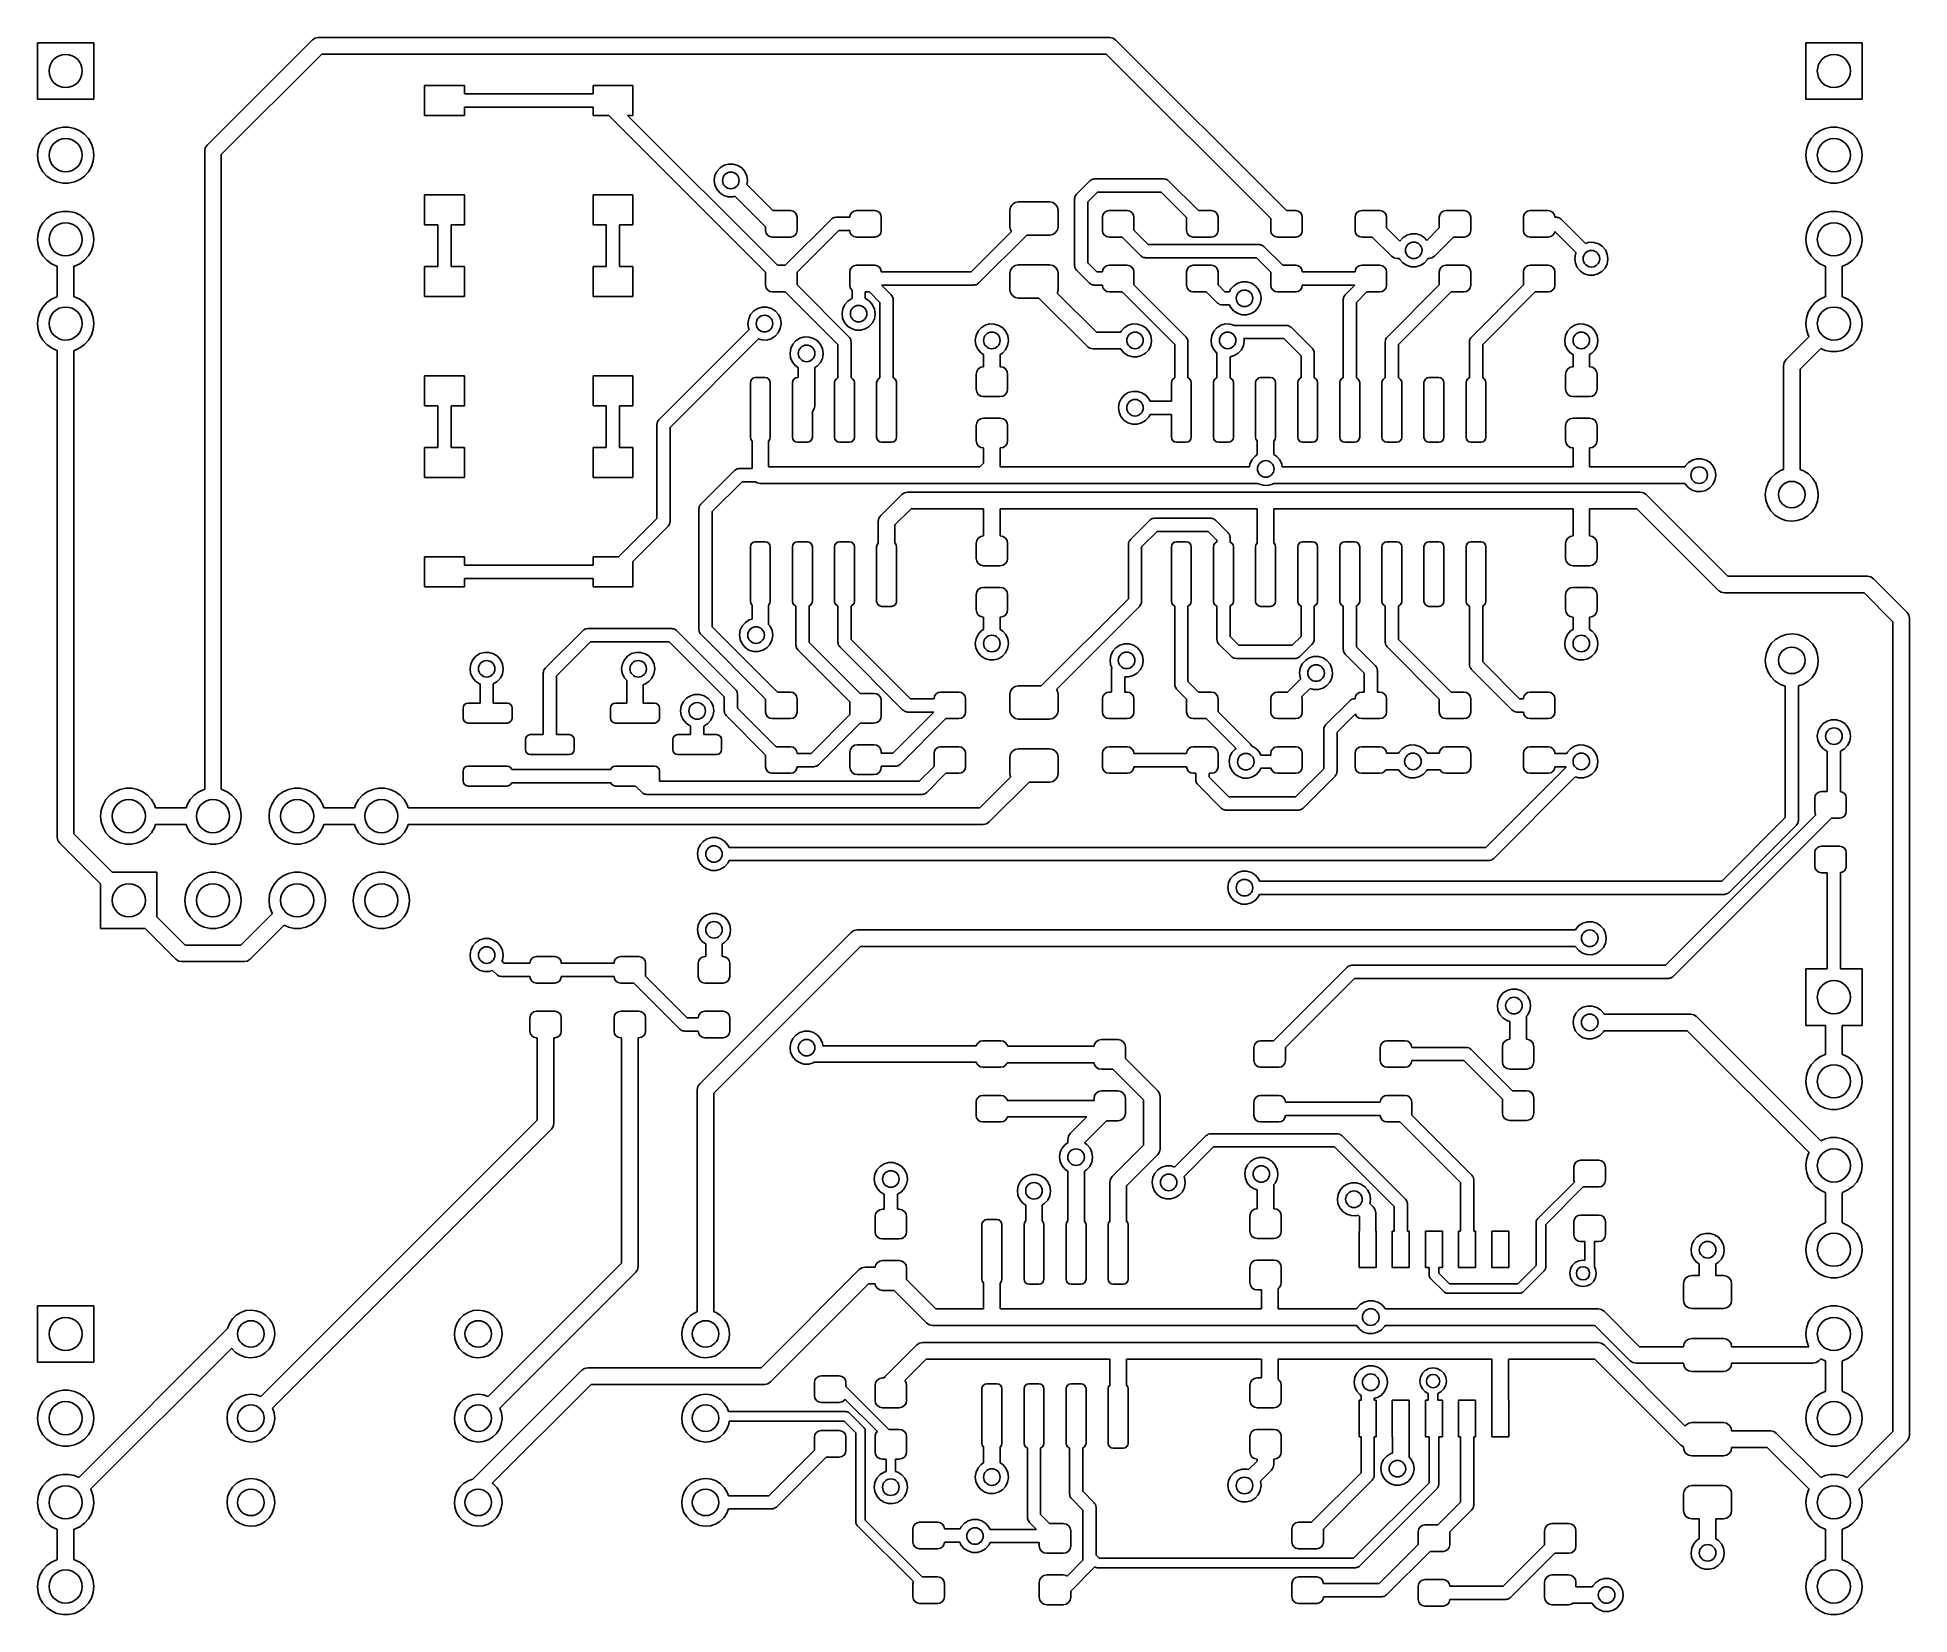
# Model space of a CAD drawing. Extents: x 124.2 to 180.7, y -122.1 to -74.6.
import ezdxf

# ---------------------------------------------------------------- set-up
doc = ezdxf.new("R2010")
doc.units = 0
doc.layers.add('BLACK', color=7, linetype='CONTINUOUS')

msp = doc.modelspace()

# ---------------------------------------------------------------- linework, layer by layer
at = {"layer": 'BLACK', "linetype": 'CONTINUOUS'}
for p, q in [((124.245, -76.415), (124.245, -74.715)), ((124.245, -74.715), (125.945, -74.715)), ((125.945, -74.715), (125.945, -76.415)), ((129.363, -77.8012), (132.538, -74.6262)), ((132.819, -75.053), (129.79, -78.0816)), ((132.538, -74.6262), (132.619, -74.572)), ((132.619, -74.572), (132.715, -74.553)), ((132.715, -74.553), (156.591, -74.553)), ((156.487, -75.053), (132.819, -75.053)), ((161.45, -80.0156), (156.487, -75.053)), ((156.591, -74.553), (156.687, -74.572)), ((156.687, -74.572), (156.768, -74.6262)), ((156.768, -74.6262), (161.919, -79.7775)), ((177.585, -76.415), (177.585, -74.715)), ((177.585, -74.715), (179.285, -74.715)), ((179.285, -74.715), (179.285, -76.415)), ((135.925, -76.905), (135.925, -76.005)), ((135.925, -76.005), (137.125, -76.005)), ((137.125, -76.005), (137.125, -76.255)), ((141.005, -76.255), (141.005, -76.005)), ((141.005, -76.005), (142.205, -76.005)), ((142.205, -76.005), (142.205, -76.905)), ((125.945, -76.415), (124.245, -76.415)), ((137.125, -76.255), (141.005, -76.255)), ((141.005, -76.655), (137.125, -76.655)), ((137.125, -76.655), (137.125, -76.905)), ((141.005, -76.905), (141.005, -76.655)), ((179.285, -76.415), (177.585, -76.415)), ((124.67, -77.3689), (124.832, -77.2966)), ((124.832, -77.2966), (125.006, -77.2597)), ((125.006, -77.2597), (125.184, -77.2597)), ((125.184, -77.2597), (125.358, -77.2966)), ((125.358, -77.2966), (125.52, -77.3689)), ((137.125, -76.905), (135.925, -76.905)), ((141.48, -76.905), (141.005, -76.905)), ((146.21, -81.6353), (141.48, -76.905)), ((142.205, -76.905), (142.045, -76.905)), ((142.045, -76.905), (146.568, -81.4275)), ((178.01, -77.3689), (178.172, -77.2966)), ((178.172, -77.2966), (178.346, -77.2597)), ((178.346, -77.2597), (178.524, -77.2597)), ((178.524, -77.2597), (178.698, -77.2966)), ((178.698, -77.2966), (178.86, -77.3689)), ((124.245, -78.105), (124.264, -77.9283)), ((124.264, -77.9283), (124.318, -77.7593)), ((124.318, -77.7593), (124.407, -77.6054)), ((124.407, -77.6054), (124.526, -77.4733)), ((124.526, -77.4733), (124.67, -77.3689)), ((125.52, -77.3689), (125.664, -77.4733)), ((125.664, -77.4733), (125.783, -77.6054)), ((125.783, -77.6054), (125.872, -77.7593)), ((125.872, -77.7593), (125.926, -77.9283)), ((125.926, -77.9283), (125.945, -78.105)), ((129.29, -77.978), (129.309, -77.8823)), ((129.309, -77.8823), (129.363, -77.8012)), ((177.585, -78.105), (177.604, -77.9283)), ((177.604, -77.9283), (177.658, -77.7593)), ((177.658, -77.7593), (177.747, -77.6054)), ((177.747, -77.6054), (177.866, -77.4733)), ((177.866, -77.4733), (178.01, -77.3689)), ((178.86, -77.3689), (179.004, -77.4733)), ((179.004, -77.4733), (179.123, -77.6054)), ((179.123, -77.6054), (179.212, -77.7593)), ((179.212, -77.7593), (179.266, -77.9283)), ((179.266, -77.9283), (179.285, -78.105)), ((124.264, -78.2817), (124.245, -78.105)), ((124.318, -78.4507), (124.264, -78.2817)), ((124.407, -78.6046), (124.318, -78.4507)), ((125.872, -78.4507), (125.783, -78.6046)), ((125.926, -78.2817), (125.872, -78.4507)), ((125.945, -78.105), (125.926, -78.2817)), ((129.29, -97.2329), (129.29, -77.978)), ((129.79, -78.0816), (129.79, -97.2329)), ((144.743, -78.5925), (144.837, -78.4862)), ((144.837, -78.4862), (144.957, -78.4106)), ((144.957, -78.4106), (145.093, -78.3716)), ((145.093, -78.3716), (145.235, -78.3725)), ((145.235, -78.3725), (145.371, -78.4131)), ((145.371, -78.4131), (145.49, -78.4902)), ((145.49, -78.4902), (145.582, -78.5976)), ((177.604, -78.2817), (177.585, -78.105)), ((177.658, -78.4507), (177.604, -78.2817)), ((177.747, -78.6046), (177.658, -78.4507)), ((179.212, -78.4507), (179.123, -78.6046)), ((179.266, -78.2817), (179.212, -78.4507)), ((179.285, -78.105), (179.266, -78.2817)), ((124.526, -78.7367), (124.407, -78.6046)), ((124.67, -78.8411), (124.526, -78.7367)), ((124.832, -78.9134), (124.67, -78.8411)), ((125.006, -78.9503), (124.832, -78.9134)), ((125.184, -78.9503), (125.006, -78.9503)), ((125.358, -78.9134), (125.184, -78.9503)), ((125.52, -78.8411), (125.358, -78.9134)), ((125.664, -78.7367), (125.52, -78.8411)), ((125.783, -78.6046), (125.664, -78.7367)), ((144.661, -78.8609), (144.683, -78.7208)), ((144.679, -79.0015), (144.661, -78.8609)), ((144.737, -79.1312), (144.679, -79.0015)), ((144.683, -78.7208), (144.743, -78.5925)), ((145.582, -78.5976), (145.641, -78.7267)), ((145.641, -78.7267), (145.661, -78.867)), ((145.661, -78.8792), (145.642, -78.994)), ((145.642, -78.994), (146.425, -79.7775)), ((145.661, -78.867), (145.661, -78.8792)), ((155.586, -79.2844), (155.993, -78.8777)), ((155.993, -78.8777), (156.021, -78.86)), ((156.021, -78.86), (156.047, -78.8392)), ((156.047, -78.8392), (156.058, -78.8366)), ((156.058, -78.8366), (156.068, -78.8305)), ((156.068, -78.8305), (156.101, -78.8268)), ((156.101, -78.8268), (156.134, -78.8194)), ((156.134, -78.8194), (158.227, -78.8194)), ((158.227, -78.8194), (158.26, -78.8269)), ((158.26, -78.8269), (158.293, -78.8306)), ((158.293, -78.8306), (158.303, -78.8368)), ((158.303, -78.8368), (158.314, -78.8393)), ((158.314, -78.8393), (158.34, -78.8602)), ((158.34, -78.8602), (158.368, -78.878)), ((158.368, -78.878), (159.268, -79.7775)), ((177.866, -78.7367), (177.747, -78.6046)), ((178.01, -78.8411), (177.866, -78.7367)), ((178.172, -78.9134), (178.01, -78.8411)), ((178.346, -78.9503), (178.172, -78.9134)), ((178.524, -78.9503), (178.346, -78.9503)), ((178.698, -78.9134), (178.524, -78.9503)), ((178.86, -78.8411), (178.698, -78.9134)), ((179.004, -78.7367), (178.86, -78.8411)), ((179.123, -78.6046), (179.004, -78.7367)), ((135.925, -80.205), (135.925, -79.305)), ((135.925, -79.305), (137.125, -79.305)), ((137.125, -79.305), (137.125, -80.205)), ((141.005, -80.205), (141.005, -79.305)), ((141.005, -79.305), (142.205, -79.305)), ((142.205, -79.305), (142.205, -80.205)), ((144.828, -79.2397), (144.737, -79.1312)), ((144.946, -79.3183), (144.828, -79.2397)), ((145.081, -79.3606), (144.946, -79.3183)), ((145.223, -79.3632), (145.081, -79.3606)), ((145.286, -79.3459), (145.223, -79.3632)), ((146.21, -80.2696), (145.286, -79.3459)), ((153.599, -79.6693), (153.653, -79.5882)), ((153.653, -79.5882), (153.734, -79.534)), ((153.734, -79.534), (153.83, -79.515)), ((153.83, -79.515), (154.78, -79.515)), ((154.78, -79.515), (154.876, -79.534)), ((154.876, -79.534), (154.957, -79.5882)), ((154.957, -79.5882), (155.011, -79.6693)), ((155.527, -79.4255), (155.535, -79.3929)), ((155.527, -81.4324), (155.527, -79.4255)), ((155.535, -79.3929), (155.539, -79.3597)), ((155.539, -79.3597), (155.545, -79.35)), ((155.545, -79.35), (155.547, -79.3388)), ((155.547, -79.3388), (155.568, -79.3127)), ((155.568, -79.3127), (155.586, -79.2844)), ((156.217, -79.2194), (155.927, -79.5086)), ((155.927, -79.5086), (155.927, -81.3496)), ((158.144, -79.2194), (156.217, -79.2194)), ((158.91, -79.9853), (158.144, -79.2194)), ((124.318, -80.2993), (124.407, -80.1454)), ((124.407, -80.1454), (124.526, -80.0133)), ((124.526, -80.0133), (124.67, -79.9089)), ((124.67, -79.9089), (124.832, -79.8366)), ((124.832, -79.8366), (125.006, -79.7997)), ((125.006, -79.7997), (125.184, -79.7997)), ((125.184, -79.7997), (125.358, -79.8366)), ((125.358, -79.8366), (125.52, -79.9089)), ((125.52, -79.9089), (125.664, -80.0133)), ((125.664, -80.0133), (125.783, -80.1454)), ((125.783, -80.1454), (125.872, -80.2993)), ((146.425, -79.7775), (146.96, -79.7775)), ((146.802, -81.4275), (148.194, -80.0358)), ((146.96, -79.7775), (147.037, -79.7927)), ((147.037, -79.7927), (147.101, -79.8361)), ((147.101, -79.8361), (147.145, -79.901)), ((147.145, -79.901), (147.16, -79.9775)), ((147.16, -79.9775), (147.16, -80.3775)), ((148.194, -80.0358), (148.222, -80.0181)), ((148.222, -80.0181), (148.248, -79.9973)), ((148.248, -79.9973), (148.259, -79.9947)), ((148.259, -79.9947), (148.269, -79.9886)), ((148.269, -79.9886), (148.302, -79.9849)), ((148.302, -79.9849), (148.335, -79.9775)), ((148.335, -79.9775), (148.75, -79.9775)), ((148.75, -79.9775), (148.765, -79.901)), ((148.765, -79.901), (148.809, -79.8361)), ((148.809, -79.8361), (148.873, -79.7927)), ((148.873, -79.7927), (148.95, -79.7775)), ((148.95, -79.7775), (149.5, -79.7775)), ((149.5, -79.7775), (149.577, -79.7927)), ((149.577, -79.7927), (149.641, -79.8361)), ((149.641, -79.8361), (149.685, -79.901)), ((149.685, -79.901), (149.7, -79.9775)), ((149.7, -79.9775), (149.7, -80.3775)), ((153.58, -79.765), (153.599, -79.6693)), ((153.58, -80.265), (153.58, -79.765)), ((155.011, -79.6693), (155.03, -79.765)), ((155.03, -79.765), (155.03, -80.265)), ((156.37, -79.9775), (156.385, -79.901)), ((156.37, -80.3775), (156.37, -79.9775)), ((156.385, -79.901), (156.429, -79.8361)), ((156.429, -79.8361), (156.493, -79.7927)), ((156.493, -79.7927), (156.57, -79.7775)), ((156.57, -79.7775), (157.12, -79.7775)), ((157.12, -79.7775), (157.197, -79.7927)), ((157.197, -79.7927), (157.261, -79.8361)), ((157.261, -79.8361), (157.305, -79.901)), ((157.305, -79.901), (157.32, -79.9775)), ((157.32, -79.9775), (157.32, -80.3697)), ((158.91, -80.3775), (158.91, -79.9853)), ((159.268, -79.7775), (159.66, -79.7775)), ((159.66, -79.7775), (159.737, -79.7927)), ((159.737, -79.7927), (159.801, -79.8361)), ((159.801, -79.8361), (159.845, -79.901)), ((159.845, -79.901), (159.86, -79.9775)), ((159.86, -79.9775), (159.86, -80.3775)), ((161.45, -80.3775), (161.45, -80.0156)), ((161.919, -79.7775), (162.2, -79.7775)), ((162.2, -79.7775), (162.277, -79.7927)), ((162.277, -79.7927), (162.341, -79.8361)), ((162.341, -79.8361), (162.385, -79.901)), ((162.385, -79.901), (162.4, -79.9775)), ((162.4, -79.9775), (162.4, -80.3775)), ((163.99, -79.9775), (164.005, -79.901)), ((163.99, -80.3775), (163.99, -79.9775)), ((164.005, -79.901), (164.049, -79.8361)), ((164.049, -79.8361), (164.113, -79.7927)), ((164.113, -79.7927), (164.19, -79.7775)), ((164.19, -79.7775), (164.74, -79.7775)), ((164.74, -79.7775), (164.817, -79.7927)), ((164.817, -79.7927), (164.881, -79.8361)), ((164.881, -79.8361), (164.925, -79.901)), ((164.925, -79.901), (164.94, -79.9775)), ((164.94, -79.9775), (164.94, -80.2989)), ((166.53, -79.9775), (166.545, -79.901)), ((166.53, -80.2989), (166.53, -79.9775)), ((166.545, -79.901), (166.589, -79.8361)), ((166.589, -79.8361), (166.653, -79.7927)), ((166.653, -79.7927), (166.73, -79.7775)), ((166.73, -79.7775), (167.28, -79.7775)), ((167.28, -79.7775), (167.357, -79.7927)), ((167.357, -79.7927), (167.421, -79.8361)), ((167.421, -79.8361), (167.465, -79.901)), ((167.465, -79.901), (167.48, -79.9775)), ((167.48, -79.9775), (167.48, -80.3775)), ((169.07, -79.9775), (169.085, -79.901)), ((169.07, -80.3775), (169.07, -79.9775)), ((169.085, -79.901), (169.129, -79.8361)), ((169.129, -79.8361), (169.193, -79.7927)), ((169.193, -79.7927), (169.27, -79.7775)), ((169.27, -79.7775), (169.82, -79.7775)), ((169.82, -79.7775), (169.897, -79.7927)), ((169.897, -79.7927), (169.961, -79.8361)), ((169.961, -79.8361), (170.005, -79.901)), ((170.005, -79.901), (170.02, -79.9775)), ((170.02, -79.9775), (170.068, -79.9775)), ((170.068, -79.9775), (170.101, -79.985)), ((170.101, -79.985), (170.134, -79.9887)), ((170.134, -79.9887), (170.144, -79.9949)), ((170.144, -79.9949), (170.155, -79.9974)), ((170.155, -79.9974), (170.181, -80.0183)), ((170.181, -80.0183), (170.21, -80.0361)), ((170.21, -80.0361), (170.939, -80.766)), ((177.658, -80.2993), (177.747, -80.1454)), ((177.747, -80.1454), (177.866, -80.0133)), ((177.866, -80.0133), (178.01, -79.9089)), ((178.01, -79.9089), (178.172, -79.8366)), ((178.172, -79.8366), (178.346, -79.7997)), ((178.346, -79.7997), (178.524, -79.7997)), ((178.524, -79.7997), (178.698, -79.8366)), ((178.698, -79.8366), (178.86, -79.9089)), ((178.86, -79.9089), (179.004, -80.0133)), ((179.004, -80.0133), (179.123, -80.1454)), ((179.123, -80.1454), (179.212, -80.2993)), ((124.245, -80.645), (124.264, -80.4683)), ((124.264, -80.8217), (124.245, -80.645)), ((124.264, -80.4683), (124.318, -80.2993)), ((125.872, -80.2993), (125.926, -80.4683)), ((125.926, -80.4683), (125.945, -80.645)), ((125.945, -80.645), (125.926, -80.8217)), ((136.325, -80.205), (135.925, -80.205)), ((136.325, -81.465), (136.325, -80.205)), ((137.125, -80.205), (136.725, -80.205)), ((136.725, -80.205), (136.725, -81.465)), ((141.405, -80.205), (141.005, -80.205)), ((141.405, -81.465), (141.405, -80.205)), ((142.205, -80.205), (141.805, -80.205)), ((141.805, -80.205), (141.805, -81.465)), ((146.21, -80.3775), (146.21, -80.2696)), ((146.225, -80.454), (146.21, -80.3775)), ((146.269, -80.5189), (146.225, -80.454)), ((146.333, -80.5623), (146.269, -80.5189)), ((146.41, -80.5775), (146.333, -80.5623)), ((146.96, -80.5775), (146.41, -80.5775)), ((147.037, -80.5623), (146.96, -80.5775)), ((147.101, -80.5189), (147.037, -80.5623)), ((147.145, -80.454), (147.101, -80.5189)), ((147.16, -80.3775), (147.145, -80.454)), ((148.418, -80.3775), (147.16, -81.6353)), ((148.75, -80.3775), (148.418, -80.3775)), ((148.765, -80.454), (148.75, -80.3775)), ((148.809, -80.5189), (148.765, -80.454)), ((148.873, -80.5623), (148.809, -80.5189)), ((148.95, -80.5775), (148.873, -80.5623)), ((149.5, -80.5775), (148.95, -80.5775)), ((149.577, -80.5623), (149.5, -80.5775)), ((149.641, -80.5189), (149.577, -80.5623)), ((149.685, -80.454), (149.641, -80.5189)), ((149.7, -80.3775), (149.685, -80.454)), ((152.41, -81.6275), (153.63, -80.4071)), ((154.088, -80.515), (152.634, -81.9692)), ((153.599, -80.3607), (153.58, -80.265)), ((153.63, -80.4071), (153.599, -80.3607)), ((154.78, -80.515), (154.088, -80.515)), ((154.876, -80.496), (154.78, -80.515)), ((154.957, -80.4418), (154.876, -80.496)), ((155.011, -80.3607), (154.957, -80.4418)), ((155.03, -80.265), (155.011, -80.3607)), ((156.385, -80.454), (156.37, -80.3775)), ((156.429, -80.5189), (156.385, -80.454)), ((156.493, -80.5623), (156.429, -80.5189)), ((156.57, -80.5775), (156.493, -80.5623)), ((156.962, -80.5775), (156.57, -80.5775)), ((157.527, -81.142), (156.962, -80.5775)), ((157.32, -80.3697), (157.751, -80.8006)), ((158.925, -80.454), (158.91, -80.3775)), ((158.969, -80.5189), (158.925, -80.454)), ((159.033, -80.5623), (158.969, -80.5189)), ((159.11, -80.5775), (159.033, -80.5623)), ((159.66, -80.5775), (159.11, -80.5775)), ((159.737, -80.5623), (159.66, -80.5775)), ((159.801, -80.5189), (159.737, -80.5623)), ((159.845, -80.454), (159.801, -80.5189)), ((159.86, -80.3775), (159.845, -80.454)), ((161.465, -80.454), (161.45, -80.3775)), ((161.509, -80.5189), (161.465, -80.454)), ((161.573, -80.5623), (161.509, -80.5189)), ((161.65, -80.5775), (161.573, -80.5623)), ((162.2, -80.5775), (161.65, -80.5775)), ((162.277, -80.5623), (162.2, -80.5775)), ((162.341, -80.5189), (162.277, -80.5623)), ((162.385, -80.454), (162.341, -80.5189)), ((162.4, -80.3775), (162.385, -80.454)), ((164.005, -80.454), (163.99, -80.3775)), ((164.049, -80.5189), (164.005, -80.454)), ((164.113, -80.5623), (164.049, -80.5189)), ((164.19, -80.5775), (164.113, -80.5623)), ((164.511, -80.5775), (164.19, -80.5775)), ((165.086, -81.152), (164.511, -80.5775)), ((164.94, -80.2989), (165.342, -80.7012)), ((165.342, -80.7007), (165.436, -80.5944)), ((165.342, -80.7012), (165.342, -80.7007)), ((165.436, -80.5944), (165.556, -80.5188)), ((165.556, -80.5188), (165.693, -80.4798)), ((165.693, -80.4798), (165.834, -80.4807)), ((165.834, -80.4807), (165.97, -80.5213)), ((165.97, -80.5213), (166.089, -80.5984)), ((166.089, -80.5984), (166.155, -80.6744)), ((166.155, -80.6744), (166.53, -80.2989)), ((166.959, -80.5775), (166.384, -81.152)), ((167.28, -80.5775), (166.959, -80.5775)), ((167.357, -80.5623), (167.28, -80.5775)), ((167.421, -80.5189), (167.357, -80.5623)), ((167.465, -80.454), (167.421, -80.5189)), ((167.48, -80.3775), (167.465, -80.454)), ((169.085, -80.454), (169.07, -80.3775)), ((169.129, -80.5189), (169.085, -80.454)), ((169.193, -80.5623), (169.129, -80.5189)), ((169.27, -80.5775), (169.193, -80.5623)), ((169.82, -80.5775), (169.27, -80.5775)), ((169.897, -80.5623), (169.82, -80.5775)), ((169.961, -80.5189), (169.897, -80.5623)), ((170.005, -80.454), (169.961, -80.5189)), ((170.014, -80.4065), (170.005, -80.454)), ((170.657, -81.0496), (170.014, -80.4065)), ((170.939, -80.766), (171.052, -80.7338)), ((171.052, -80.7338), (171.194, -80.7347)), ((171.194, -80.7347), (171.33, -80.7753)), ((177.585, -80.645), (177.604, -80.4683)), ((177.604, -80.8217), (177.585, -80.645)), ((177.604, -80.4683), (177.658, -80.2993)), ((179.212, -80.2993), (179.266, -80.4683)), ((179.266, -80.4683), (179.285, -80.645)), ((179.285, -80.645), (179.266, -80.8217)), ((124.318, -80.9907), (124.264, -80.8217)), ((124.407, -81.1446), (124.318, -80.9907)), ((124.526, -81.2767), (124.407, -81.1446)), ((124.67, -81.3811), (124.526, -81.2767)), ((125.664, -81.2767), (125.52, -81.3811)), ((125.783, -81.1446), (125.664, -81.2767)), ((125.872, -80.9907), (125.783, -81.1446)), ((125.926, -80.8217), (125.872, -80.9907)), ((157.555, -81.1598), (157.527, -81.142)), ((157.581, -81.1807), (157.555, -81.1598)), ((157.592, -81.1832), (157.581, -81.1807)), ((157.602, -81.1894), (157.592, -81.1832)), ((157.635, -81.1931), (157.602, -81.1894)), ((157.668, -81.2006), (157.635, -81.1931)), ((161.015, -81.2006), (157.668, -81.2006)), ((157.751, -80.8006), (161.098, -80.8006)), ((161.45, -81.6353), (161.015, -81.2006)), ((161.098, -80.8006), (161.131, -80.8081)), ((161.131, -80.8081), (161.164, -80.8118)), ((161.164, -80.8118), (161.174, -80.818)), ((161.174, -80.818), (161.185, -80.8205)), ((161.185, -80.8205), (161.211, -80.8414)), ((161.211, -80.8414), (161.24, -80.8592)), ((161.24, -80.8592), (161.808, -81.4275)), ((165.167, -81.2062), (165.086, -81.152)), ((165.263, -81.2252), (165.167, -81.2062)), ((165.33, -81.2252), (165.263, -81.2252)), ((165.336, -81.2394), (165.33, -81.2252)), ((165.427, -81.3479), (165.336, -81.2394)), ((166.175, -81.2548), (166.08, -81.3599)), ((166.189, -81.2252), (166.175, -81.2548)), ((166.207, -81.2252), (166.189, -81.2252)), ((166.303, -81.2062), (166.207, -81.2252)), ((166.384, -81.152), (166.303, -81.2062)), ((170.62, -81.2231), (170.642, -81.083)), ((170.638, -81.3637), (170.62, -81.2231)), ((170.642, -81.083), (170.657, -81.0496)), ((171.33, -80.7753), (171.448, -80.8524)), ((171.448, -80.8524), (171.541, -80.9598)), ((171.541, -80.9598), (171.6, -81.0889)), ((171.62, -81.2414), (171.596, -81.3812)), ((171.6, -81.0889), (171.62, -81.2292)), ((171.62, -81.2292), (171.62, -81.2414)), ((177.658, -80.9907), (177.604, -80.8217)), ((177.747, -81.1446), (177.658, -80.9907)), ((177.866, -81.2767), (177.747, -81.1446)), ((178.01, -81.3811), (177.866, -81.2767)), ((179.004, -81.2767), (178.86, -81.3811)), ((179.123, -81.1446), (179.004, -81.2767)), ((179.212, -80.9907), (179.123, -81.1446)), ((179.266, -80.8217), (179.212, -80.9907)), ((124.832, -81.4534), (124.67, -81.3811)), ((124.845, -81.4561), (124.832, -81.4534)), ((124.845, -82.3739), (124.845, -81.4561)), ((125.358, -81.4534), (125.345, -81.4561)), ((125.345, -81.4561), (125.345, -82.3739)), ((125.52, -81.3811), (125.358, -81.4534)), ((135.925, -82.365), (135.925, -81.465)), ((135.925, -81.465), (136.325, -81.465)), ((136.725, -81.465), (137.125, -81.465)), ((137.125, -81.465), (137.125, -82.365)), ((141.005, -82.365), (141.005, -81.465)), ((141.005, -81.465), (141.405, -81.465)), ((141.805, -81.465), (142.205, -81.465)), ((142.205, -81.465), (142.205, -82.365)), ((146.21, -82.0275), (146.21, -81.6353)), ((146.568, -81.4275), (146.802, -81.4275)), ((147.16, -81.6353), (147.16, -82.0197)), ((148.75, -81.6275), (148.765, -81.551)), ((148.75, -82.0275), (148.75, -81.6275)), ((148.765, -81.551), (148.809, -81.4861)), ((148.809, -81.4861), (148.873, -81.4427)), ((148.873, -81.4427), (148.95, -81.4275)), ((148.95, -81.4275), (149.5, -81.4275)), ((149.5, -81.4275), (149.577, -81.4427)), ((149.577, -81.4427), (149.641, -81.4861)), ((149.641, -81.4861), (149.685, -81.551)), ((149.685, -81.551), (149.7, -81.6275)), ((149.7, -81.6275), (152.41, -81.6275)), ((153.58, -81.665), (153.599, -81.5693)), ((153.58, -82.165), (153.58, -81.665)), ((153.599, -81.5693), (153.653, -81.4882)), ((153.653, -81.4882), (153.734, -81.434)), ((153.734, -81.434), (153.83, -81.415)), ((153.83, -81.415), (154.78, -81.415)), ((154.78, -81.415), (154.876, -81.434)), ((154.876, -81.434), (154.957, -81.4882)), ((154.957, -81.4882), (155.011, -81.5693)), ((155.011, -81.5693), (155.03, -81.665)), ((155.03, -81.665), (155.03, -82.165)), ((155.535, -81.465), (155.527, -81.4324)), ((155.539, -81.4982), (155.535, -81.465)), ((155.545, -81.5079), (155.539, -81.4982)), ((155.547, -81.5191), (155.545, -81.5079)), ((155.568, -81.5453), (155.547, -81.5191)), ((155.586, -81.5736), (155.568, -81.5453)), ((155.981, -81.9689), (155.586, -81.5736)), ((155.927, -81.3496), (156.205, -81.6275)), ((156.205, -81.6275), (156.37, -81.6275)), ((156.37, -81.6275), (156.385, -81.551)), ((156.385, -81.551), (156.429, -81.4861)), ((156.429, -81.4861), (156.493, -81.4427)), ((156.493, -81.4427), (156.57, -81.4275)), ((156.57, -81.4275), (157.12, -81.4275)), ((157.12, -81.4275), (157.197, -81.4427)), ((157.197, -81.4427), (157.261, -81.4861)), ((157.261, -81.4861), (157.305, -81.551)), ((157.305, -81.551), (157.32, -81.6275)), ((157.32, -81.6275), (157.32, -82.0197)), ((158.91, -81.6275), (158.925, -81.551)), ((158.91, -82.0275), (158.91, -81.6275)), ((158.925, -81.551), (158.969, -81.4861)), ((158.969, -81.4861), (159.033, -81.4427)), ((159.033, -81.4427), (159.11, -81.4275)), ((159.11, -81.4275), (159.66, -81.4275)), ((159.66, -81.4275), (159.737, -81.4427)), ((159.737, -81.4427), (159.801, -81.4861)), ((159.801, -81.4861), (159.845, -81.551)), ((159.845, -81.551), (159.86, -81.6275)), ((159.86, -81.6275), (159.86, -82.0197)), ((161.45, -82.0275), (161.45, -81.6353)), ((161.808, -81.4275), (162.2, -81.4275)), ((162.2, -81.4275), (162.277, -81.4427)), ((162.277, -81.4427), (162.341, -81.4861)), ((162.341, -81.4861), (162.385, -81.551)), ((162.385, -81.551), (162.4, -81.6275)), ((162.4, -81.6275), (163.99, -81.6275)), ((163.99, -81.6275), (164.005, -81.551)), ((164.005, -81.551), (164.049, -81.4861)), ((164.049, -81.4861), (164.113, -81.4427)), ((164.113, -81.4427), (164.19, -81.4275)), ((164.19, -81.4275), (164.74, -81.4275)), ((164.74, -81.4275), (164.817, -81.4427)), ((164.817, -81.4427), (164.881, -81.4861)), ((164.881, -81.4861), (164.925, -81.551)), ((164.925, -81.551), (164.94, -81.6275)), ((164.94, -81.6275), (164.94, -82.0275)), ((165.545, -81.4265), (165.427, -81.3479)), ((165.68, -81.4688), (165.545, -81.4265)), ((165.822, -81.4714), (165.68, -81.4688)), ((165.959, -81.4341), (165.822, -81.4714)), ((166.08, -81.3599), (165.959, -81.4341)), ((166.53, -81.6275), (166.545, -81.551)), ((166.53, -82.0197), (166.53, -81.6275)), ((166.545, -81.551), (166.589, -81.4861)), ((166.589, -81.4861), (166.653, -81.4427)), ((166.653, -81.4427), (166.73, -81.4275)), ((166.73, -81.4275), (167.28, -81.4275)), ((167.28, -81.4275), (167.357, -81.4427)), ((167.357, -81.4427), (167.421, -81.4861)), ((167.421, -81.4861), (167.465, -81.551)), ((167.465, -81.551), (167.48, -81.6275)), ((167.48, -81.6275), (167.48, -82.0275)), ((169.07, -81.6275), (169.085, -81.551)), ((169.07, -82.0197), (169.07, -81.6275)), ((169.085, -81.551), (169.129, -81.4861)), ((169.129, -81.4861), (169.193, -81.4427)), ((169.193, -81.4427), (169.27, -81.4275)), ((169.27, -81.4275), (169.82, -81.4275)), ((169.82, -81.4275), (169.897, -81.4427)), ((169.897, -81.4427), (169.961, -81.4861)), ((169.961, -81.4861), (170.005, -81.551)), ((170.005, -81.551), (170.02, -81.6275)), ((170.02, -81.6275), (170.02, -82.0275)), ((170.695, -81.4934), (170.638, -81.3637)), ((170.787, -81.6019), (170.695, -81.4934)), ((170.905, -81.6805), (170.787, -81.6019)), ((171.04, -81.7228), (170.905, -81.6805)), ((171.182, -81.7254), (171.04, -81.7228)), ((171.318, -81.6881), (171.182, -81.7254)), ((171.439, -81.6139), (171.318, -81.6881)), ((171.534, -81.5088), (171.439, -81.6139)), ((171.596, -81.3812), (171.534, -81.5088)), ((178.172, -81.4534), (178.01, -81.3811)), ((178.185, -81.4561), (178.172, -81.4534)), ((178.185, -82.3739), (178.185, -81.4561)), ((178.698, -81.4534), (178.685, -81.4561)), ((178.685, -81.4561), (178.685, -82.3739)), ((178.86, -81.3811), (178.698, -81.4534)), ((124.526, -82.5533), (124.67, -82.4489)), ((124.67, -82.4489), (124.832, -82.3766)), ((124.832, -82.3766), (124.845, -82.3739)), ((125.345, -82.3739), (125.358, -82.3766)), ((125.358, -82.3766), (125.52, -82.4489)), ((125.52, -82.4489), (125.664, -82.5533)), ((137.125, -82.365), (135.925, -82.365)), ((142.205, -82.365), (141.005, -82.365)), ((146.225, -82.104), (146.21, -82.0275)), ((146.269, -82.1689), (146.225, -82.104)), ((146.333, -82.2123), (146.269, -82.1689)), ((146.41, -82.2275), (146.333, -82.2123)), ((146.802, -82.2275), (146.41, -82.2275)), ((148.39, -83.8153), (146.802, -82.2275)), ((147.16, -82.0197), (148.732, -83.5913)), ((148.692, -82.5054), (148.812, -82.4298)), ((148.765, -82.104), (148.75, -82.0275)), ((148.809, -82.1689), (148.765, -82.104)), ((148.816, -82.1737), (148.809, -82.1689)), ((148.812, -82.4298), (148.816, -82.4286)), ((148.816, -82.4286), (148.816, -82.1737)), ((149.342, -82.2275), (149.216, -82.2275)), ((149.216, -82.2275), (149.216, -82.4294)), ((149.216, -82.4294), (149.226, -82.4323)), ((149.226, -82.4323), (149.344, -82.5094)), ((149.66, -82.5453), (149.342, -82.2275)), ((152.493, -82.0275), (149.708, -82.0275)), ((149.708, -82.0275), (150.002, -82.3213)), ((150.002, -82.3213), (150.019, -82.3496)), ((150.019, -82.3496), (150.04, -82.3758)), ((150.04, -82.3758), (150.043, -82.387)), ((150.043, -82.387), (150.049, -82.3967)), ((150.049, -82.3967), (150.053, -82.4299)), ((150.053, -82.4299), (150.06, -82.4625)), ((152.525, -82.0201), (152.493, -82.0275)), ((152.558, -82.0164), (152.525, -82.0201)), ((152.568, -82.0103), (152.558, -82.0164)), ((152.579, -82.0077), (152.568, -82.0103)), ((152.605, -81.9869), (152.579, -82.0077)), ((152.634, -81.9692), (152.605, -81.9869)), ((153.599, -82.2607), (153.58, -82.165)), ((153.653, -82.3418), (153.599, -82.2607)), ((153.734, -82.396), (153.653, -82.3418)), ((153.83, -82.415), (153.734, -82.396)), ((154.451, -82.415), (153.83, -82.415)), ((155.906, -83.8698), (154.451, -82.415)), ((155.011, -82.2607), (155.008, -82.2647)), ((155.008, -82.2647), (156.187, -83.443)), ((155.03, -82.165), (155.011, -82.2607)), ((156.009, -81.9867), (155.981, -81.9689)), ((156.035, -82.0076), (156.009, -81.9867)), ((156.047, -82.0101), (156.035, -82.0076)), ((156.056, -82.0163), (156.047, -82.0101)), ((156.09, -82.02), (156.056, -82.0163)), ((156.122, -82.0275), (156.09, -82.02)), ((156.37, -82.0275), (156.122, -82.0275)), ((156.385, -82.104), (156.37, -82.0275)), ((156.429, -82.1689), (156.385, -82.104)), ((156.493, -82.2123), (156.429, -82.1689)), ((156.57, -82.2275), (156.493, -82.2123)), ((156.962, -82.2275), (156.57, -82.2275)), ((158.55, -83.8153), (156.962, -82.2275)), ((157.32, -82.0197), (158.892, -83.5913)), ((158.925, -82.104), (158.91, -82.0275)), ((158.969, -82.1689), (158.925, -82.104)), ((159.033, -82.2123), (158.969, -82.1689)), ((159.11, -82.2275), (159.033, -82.2123)), ((159.502, -82.2275), (159.11, -82.2275)), ((159.839, -82.5644), (159.502, -82.2275)), ((159.86, -82.0197), (160.063, -82.223)), ((160.063, -82.223), (160.202, -82.223)), ((160.202, -82.223), (160.237, -82.1485)), ((160.237, -82.1485), (160.331, -82.0422)), ((160.331, -82.0422), (160.451, -81.9666)), ((160.451, -81.9666), (160.587, -81.9276)), ((160.587, -81.9276), (160.729, -81.9285)), ((160.729, -81.9285), (160.865, -81.9691)), ((160.865, -81.9691), (160.984, -82.0462)), ((160.984, -82.0462), (161.076, -82.1536)), ((161.076, -82.1536), (161.135, -82.2827)), ((161.155, -82.4352), (161.131, -82.575)), ((161.135, -82.2827), (161.155, -82.423)), ((161.155, -82.423), (161.155, -82.4352)), ((161.465, -82.104), (161.45, -82.0275)), ((161.509, -82.1689), (161.465, -82.104)), ((161.573, -82.2123), (161.509, -82.1689)), ((161.65, -82.2275), (161.573, -82.2123)), ((162.2, -82.2275), (161.65, -82.2275)), ((162.277, -82.2123), (162.2, -82.2275)), ((162.341, -82.1689), (162.277, -82.2123)), ((162.385, -82.104), (162.341, -82.1689)), ((162.4, -82.0275), (162.385, -82.104)), ((163.982, -82.0275), (162.4, -82.0275)), ((163.63, -82.4622), (163.637, -82.4296)), ((163.637, -82.4296), (163.641, -82.3964)), ((163.641, -82.3964), (163.647, -82.3867)), ((163.647, -82.3867), (163.65, -82.3755)), ((163.65, -82.3755), (163.671, -82.3494)), ((163.671, -82.3494), (163.689, -82.3211)), ((163.689, -82.3211), (163.982, -82.0275)), ((164.348, -82.2275), (164.03, -82.5453)), ((164.74, -82.2275), (164.348, -82.2275)), ((164.817, -82.2123), (164.74, -82.2275)), ((164.881, -82.1689), (164.817, -82.2123)), ((164.925, -82.104), (164.881, -82.1689)), ((164.94, -82.0275), (164.925, -82.104)), ((164.959, -83.5911), (166.53, -82.0197)), ((166.888, -82.2275), (165.3, -83.8153)), ((167.28, -82.2275), (166.888, -82.2275)), ((167.357, -82.2123), (167.28, -82.2275)), ((167.421, -82.1689), (167.357, -82.2123)), ((167.465, -82.104), (167.421, -82.1689)), ((167.48, -82.0275), (167.465, -82.104)), ((167.499, -83.5911), (169.07, -82.0197)), ((169.428, -82.2275), (167.84, -83.8153)), ((169.82, -82.2275), (169.428, -82.2275)), ((169.897, -82.2123), (169.82, -82.2275)), ((169.961, -82.1689), (169.897, -82.2123)), ((170.005, -82.104), (169.961, -82.1689)), ((170.02, -82.0275), (170.005, -82.104)), ((177.866, -82.5533), (178.01, -82.4489)), ((178.01, -82.4489), (178.172, -82.3766)), ((178.172, -82.3766), (178.185, -82.3739)), ((178.685, -82.3739), (178.698, -82.3766)), ((178.698, -82.3766), (178.86, -82.4489)), ((178.86, -82.4489), (179.004, -82.5533)), ((124.245, -83.185), (124.264, -83.0083)), ((124.264, -83.0083), (124.318, -82.8393)), ((124.318, -82.8393), (124.407, -82.6854)), ((124.407, -82.6854), (124.526, -82.5533)), ((125.664, -82.5533), (125.783, -82.6854)), ((125.783, -82.6854), (125.872, -82.8393)), ((125.872, -82.8393), (125.926, -83.0083)), ((125.926, -83.0083), (125.945, -83.185)), ((145.699, -83.0388), (145.759, -82.9105)), ((145.759, -82.9105), (145.853, -82.8042)), ((145.853, -82.8042), (145.973, -82.7286)), ((145.973, -82.7286), (146.109, -82.6896)), ((146.109, -82.6896), (146.251, -82.6905)), ((146.251, -82.6905), (146.387, -82.7311)), ((146.387, -82.7311), (146.506, -82.8082)), ((146.506, -82.8082), (146.598, -82.9156)), ((146.598, -82.9156), (146.657, -83.0447)), ((148.516, -82.8801), (148.538, -82.74)), ((148.534, -83.0207), (148.516, -82.8801)), ((148.538, -82.74), (148.598, -82.6117)), ((148.598, -82.6117), (148.692, -82.5054)), ((149.344, -82.5094), (149.437, -82.6168)), ((149.437, -82.6168), (149.496, -82.7459)), ((149.516, -82.8984), (149.492, -83.0382)), ((149.496, -82.7459), (149.516, -82.8862)), ((149.516, -82.8862), (149.516, -82.8984)), ((149.66, -84.8249), (149.66, -82.5453)), ((150.06, -82.4625), (150.06, -84.8249)), ((159.867, -82.5822), (159.839, -82.5644)), ((159.893, -82.6031), (159.867, -82.5822)), ((159.905, -82.6056), (159.893, -82.6031)), ((159.914, -82.6118), (159.905, -82.6056)), ((159.948, -82.6155), (159.914, -82.6118)), ((159.98, -82.623), (159.948, -82.6155)), ((160.202, -82.623), (159.98, -82.623)), ((160.231, -82.6872), (160.202, -82.623)), ((160.322, -82.7957), (160.231, -82.6872)), ((160.44, -82.8743), (160.322, -82.7957)), ((160.575, -82.9166), (160.44, -82.8743)), ((160.717, -82.9192), (160.575, -82.9166)), ((160.854, -82.8819), (160.717, -82.9192)), ((160.974, -82.8077), (160.854, -82.8819)), ((161.07, -82.7026), (160.974, -82.8077)), ((161.131, -82.575), (161.07, -82.7026)), ((163.63, -84.8249), (163.63, -82.4622)), ((164.03, -82.5453), (164.03, -84.8249)), ((177.585, -83.185), (177.604, -83.0083)), ((177.604, -83.0083), (177.658, -82.8393)), ((177.658, -82.8393), (177.747, -82.6854)), ((177.747, -82.6854), (177.866, -82.5533)), ((179.004, -82.5533), (179.123, -82.6854)), ((179.123, -82.6854), (179.212, -82.8393)), ((179.212, -82.8393), (179.266, -83.0083)), ((179.266, -83.0083), (179.285, -83.185)), ((124.264, -83.3617), (124.245, -83.185)), ((124.318, -83.5307), (124.264, -83.3617)), ((124.407, -83.6846), (124.318, -83.5307)), ((125.872, -83.5307), (125.783, -83.6846)), ((125.926, -83.3617), (125.872, -83.5307)), ((125.945, -83.185), (125.926, -83.3617)), ((142.988, -86.0916), (145.715, -83.3641)), ((145.677, -83.1789), (145.699, -83.0388)), ((145.695, -83.3195), (145.677, -83.1789)), ((145.715, -83.3641), (145.695, -83.3195)), ((146.496, -83.5697), (146.376, -83.6439)), ((146.592, -83.4646), (146.496, -83.5697)), ((146.653, -83.337), (146.592, -83.4646)), ((146.677, -83.1972), (146.653, -83.337)), ((146.657, -83.0447), (146.677, -83.185)), ((146.677, -83.185), (146.677, -83.1972)), ((148.591, -83.1504), (148.534, -83.0207)), ((148.683, -83.2589), (148.591, -83.1504)), ((148.801, -83.3375), (148.683, -83.2589)), ((148.936, -83.3798), (148.801, -83.3375)), ((149.078, -83.3824), (148.936, -83.3798)), ((149.214, -83.3451), (149.078, -83.3824)), ((149.335, -83.2709), (149.214, -83.3451)), ((149.43, -83.1658), (149.335, -83.2709)), ((149.492, -83.0382), (149.43, -83.1658)), ((152.535, -83.6869), (152.557, -83.5468)), ((152.557, -83.5468), (152.617, -83.4185)), ((152.617, -83.4185), (152.711, -83.3122)), ((152.711, -83.3122), (152.831, -83.2366)), ((152.831, -83.2366), (152.967, -83.1976)), ((152.967, -83.1976), (153.109, -83.1985)), ((153.109, -83.1985), (153.245, -83.2391)), ((153.245, -83.2391), (153.364, -83.3162)), ((153.364, -83.3162), (153.456, -83.4236)), ((153.456, -83.4236), (153.515, -83.5527)), ((153.515, -83.5527), (153.535, -83.693)), ((156.187, -83.443), (156.924, -83.443)), ((156.924, -83.443), (156.935, -83.4185)), ((156.935, -83.4185), (157.029, -83.3122)), ((157.029, -83.3122), (157.149, -83.2366)), ((157.149, -83.2366), (157.285, -83.1976)), ((157.285, -83.1976), (157.427, -83.1985)), ((157.427, -83.1985), (157.563, -83.2391)), ((157.563, -83.2391), (157.682, -83.3162)), ((157.682, -83.3162), (157.774, -83.4236)), ((157.774, -83.4236), (157.833, -83.5527)), ((157.833, -83.5527), (157.853, -83.693)), ((159.647, -83.6869), (159.669, -83.5468)), ((159.669, -83.5468), (159.729, -83.4185)), ((159.729, -83.4185), (159.823, -83.3122)), ((159.823, -83.3122), (159.943, -83.2366)), ((159.943, -83.2366), (160.079, -83.1976)), ((160.079, -83.1976), (160.221, -83.1985)), ((160.221, -83.1985), (160.357, -83.2391)), ((160.357, -83.2391), (160.368, -83.2465)), ((160.368, -83.2464), (160.401, -83.239)), ((160.368, -83.2465), (160.368, -83.2464)), ((160.401, -83.239), (161.925, -83.239)), ((161.925, -83.239), (161.958, -83.2465)), ((161.958, -83.2465), (161.991, -83.2502)), ((161.991, -83.2502), (162.001, -83.2564)), ((162.001, -83.2564), (162.012, -83.2589)), ((162.012, -83.2589), (162.038, -83.2798)), ((162.038, -83.2798), (162.066, -83.2976)), ((162.066, -83.2976), (162.702, -83.9328)), ((170.315, -83.6869), (170.337, -83.5468)), ((170.337, -83.5468), (170.397, -83.4185)), ((170.397, -83.4185), (170.491, -83.3122)), ((170.491, -83.3122), (170.611, -83.2366)), ((170.611, -83.2366), (170.747, -83.1976)), ((170.747, -83.1976), (170.889, -83.1985)), ((170.889, -83.1985), (171.025, -83.2391)), ((171.025, -83.2391), (171.144, -83.3162)), ((171.144, -83.3162), (171.236, -83.4236)), ((171.236, -83.4236), (171.295, -83.5527)), ((171.295, -83.5527), (171.315, -83.693)), ((177.604, -83.3617), (177.585, -83.185)), ((177.658, -83.5307), (177.604, -83.3617)), ((177.687, -83.5797), (177.658, -83.5307)), ((179.212, -83.5307), (179.123, -83.6846)), ((179.266, -83.3617), (179.212, -83.5307)), ((179.285, -83.185), (179.266, -83.3617)), ((124.526, -83.8167), (124.407, -83.6846)), ((124.67, -83.9211), (124.526, -83.8167)), ((124.832, -83.9934), (124.67, -83.9211)), ((124.845, -83.9961), (124.832, -83.9934)), ((124.845, -98.679), (124.845, -83.9961)), ((125.358, -83.9934), (125.345, -83.9961)), ((125.345, -83.9961), (125.345, -98.5754)), ((125.52, -83.9211), (125.358, -83.9934)), ((125.664, -83.8167), (125.52, -83.9211)), ((125.783, -83.6846), (125.664, -83.8167)), ((145.997, -83.6474), (143.329, -86.3158)), ((146.097, -83.6786), (145.997, -83.6474)), ((146.239, -83.6812), (146.097, -83.6786)), ((146.376, -83.6439), (146.239, -83.6812)), ((146.947, -84.0784), (146.969, -83.9383)), ((146.965, -84.219), (146.947, -84.0784)), ((146.969, -83.9383), (147.029, -83.81)), ((147.029, -83.81), (147.123, -83.7037)), ((147.123, -83.7037), (147.243, -83.6281)), ((147.243, -83.6281), (147.379, -83.5891)), ((147.379, -83.5891), (147.521, -83.59)), ((147.521, -83.59), (147.657, -83.6306)), ((147.657, -83.6306), (147.776, -83.7077)), ((147.776, -83.7077), (147.868, -83.8151)), ((147.868, -83.8151), (147.927, -83.9442)), ((147.947, -84.0967), (147.923, -84.2365)), ((147.927, -83.9442), (147.947, -84.0845)), ((147.947, -84.0845), (147.947, -84.0967)), ((148.39, -84.8249), (148.39, -83.8153)), ((148.732, -83.5913), (148.749, -83.6196)), ((148.749, -83.6196), (148.77, -83.6458)), ((148.77, -83.6458), (148.773, -83.657)), ((148.773, -83.657), (148.779, -83.6667)), ((148.779, -83.6667), (148.783, -83.6999)), ((148.783, -83.6999), (148.79, -83.7325)), ((148.79, -83.7325), (148.79, -84.8249)), ((152.553, -83.8275), (152.535, -83.6869)), ((152.611, -83.9572), (152.553, -83.8275)), ((152.702, -84.0657), (152.611, -83.9572)), ((152.785, -84.1212), (152.702, -84.0657)), ((152.785, -84.487), (152.785, -84.1212)), ((153.354, -84.0777), (153.285, -84.1203)), ((153.285, -84.1203), (153.285, -84.487)), ((153.45, -83.9726), (153.354, -84.0777)), ((153.511, -83.845), (153.45, -83.9726)), ((153.535, -83.7052), (153.511, -83.845)), ((153.535, -83.693), (153.535, -83.7052)), ((155.939, -83.8917), (155.906, -83.8698)), ((155.906, -83.8698), (155.906, -83.8698)), ((155.987, -83.924), (155.939, -83.8917)), ((156.083, -83.943), (155.987, -83.924)), ((156.922, -83.943), (156.083, -83.943)), ((156.083, -83.943), (156.083, -83.943)), ((156.929, -83.9572), (156.922, -83.943)), ((157.02, -84.0657), (156.929, -83.9572)), ((157.138, -84.1443), (157.02, -84.0657)), ((157.672, -84.0777), (157.552, -84.1519)), ((157.768, -83.9726), (157.672, -84.0777)), ((157.829, -83.845), (157.768, -83.9726)), ((157.853, -83.7052), (157.829, -83.845)), ((157.853, -83.693), (157.853, -83.7052)), ((158.55, -84.8249), (158.55, -83.8153)), ((158.892, -83.5913), (158.909, -83.6196)), ((158.909, -83.6196), (158.93, -83.6458)), ((158.93, -83.6458), (158.933, -83.657)), ((158.933, -83.657), (158.939, -83.6667)), ((158.939, -83.6667), (158.943, -83.6999)), ((158.943, -83.6999), (158.95, -83.7325)), ((158.95, -83.7325), (158.95, -84.8249)), ((159.665, -83.8275), (159.647, -83.6869)), ((159.723, -83.9572), (159.665, -83.8275)), ((159.814, -84.0657), (159.723, -83.9572)), ((159.82, -84.0699), (159.814, -84.0657)), ((159.82, -84.8249), (159.82, -84.0699)), ((160.466, -84.0777), (160.346, -84.1519)), ((160.562, -83.9726), (160.466, -84.0777)), ((160.623, -83.845), (160.562, -83.9726)), ((160.647, -83.7052), (160.623, -83.845)), ((161.842, -83.639), (160.639, -83.639)), ((160.639, -83.639), (160.647, -83.693)), ((160.647, -83.693), (160.647, -83.7052)), ((162.36, -84.1568), (161.842, -83.639)), ((162.702, -83.9328), (162.719, -83.9611)), ((162.719, -83.9611), (162.74, -83.9873)), ((162.74, -83.9873), (162.743, -83.9985)), ((162.743, -83.9985), (162.749, -84.0082)), ((162.749, -84.0082), (162.753, -84.0414)), ((162.753, -84.0414), (162.76, -84.074)), ((162.76, -84.074), (162.76, -84.8249)), ((164.9, -83.7322), (164.907, -83.6996)), ((164.9, -84.8249), (164.9, -83.7322)), ((164.907, -83.6996), (164.911, -83.6664)), ((164.911, -83.6664), (164.917, -83.6567)), ((164.917, -83.6567), (164.92, -83.6455)), ((164.92, -83.6455), (164.941, -83.6194)), ((164.941, -83.6194), (164.959, -83.5911)), ((165.3, -83.8153), (165.3, -84.8249)), ((167.44, -83.7322), (167.447, -83.6996)), ((167.44, -84.8249), (167.44, -83.7322)), ((167.447, -83.6996), (167.451, -83.6664)), ((167.451, -83.6664), (167.457, -83.6567)), ((167.457, -83.6567), (167.46, -83.6455)), ((167.46, -83.6455), (167.481, -83.6194)), ((167.481, -83.6194), (167.499, -83.5911)), ((167.84, -83.8153), (167.84, -84.8249)), ((170.333, -83.8275), (170.315, -83.6869)), ((170.391, -83.9572), (170.333, -83.8275)), ((170.482, -84.0657), (170.391, -83.9572)), ((170.565, -84.1212), (170.482, -84.0657)), ((170.565, -84.487), (170.565, -84.1212)), ((171.134, -84.0777), (171.065, -84.1203)), ((171.065, -84.1203), (171.065, -84.487)), ((171.23, -83.9726), (171.134, -84.0777)), ((171.291, -83.845), (171.23, -83.9726)), ((171.315, -83.7052), (171.291, -83.845)), ((171.315, -83.693), (171.315, -83.7052)), ((176.988, -84.2782), (177.687, -83.5797)), ((178.039, -83.9342), (177.415, -84.5586)), ((178.172, -83.9934), (178.039, -83.9342)), ((178.346, -84.0303), (178.172, -83.9934)), ((178.524, -84.0303), (178.346, -84.0303)), ((178.698, -83.9934), (178.524, -84.0303)), ((178.86, -83.9211), (178.698, -83.9934)), ((179.004, -83.8167), (178.86, -83.9211)), ((179.123, -83.6846), (179.004, -83.8167)), ((147.023, -84.3487), (146.965, -84.219)), ((147.114, -84.4572), (147.023, -84.3487)), ((147.197, -84.5127), (147.114, -84.4572)), ((147.197, -84.815), (147.197, -84.5127)), ((147.766, -84.4692), (147.697, -84.5118)), ((147.697, -84.5118), (147.697, -85.663)), ((147.862, -84.3641), (147.766, -84.4692)), ((147.923, -84.2365), (147.862, -84.3641)), ((152.56, -84.712), (152.577, -84.6259)), ((152.577, -84.6259), (152.626, -84.5529)), ((152.626, -84.5529), (152.699, -84.5041)), ((152.699, -84.5041), (152.785, -84.487)), ((153.285, -84.487), (153.371, -84.5041)), ((153.371, -84.5041), (153.444, -84.5529)), ((153.444, -84.5529), (153.493, -84.6259)), ((153.493, -84.6259), (153.51, -84.712)), ((157.273, -84.1866), (157.138, -84.1443)), ((157.415, -84.1892), (157.273, -84.1866)), ((157.552, -84.1519), (157.415, -84.1892)), ((160.346, -84.1519), (160.22, -84.1861)), ((160.22, -84.1861), (160.22, -84.8249)), ((162.36, -84.8249), (162.36, -84.1568)), ((170.34, -84.712), (170.357, -84.6259)), ((170.357, -84.6259), (170.406, -84.5529)), ((170.406, -84.5529), (170.479, -84.5041)), ((170.479, -84.5041), (170.565, -84.487)), ((171.065, -84.487), (171.151, -84.5041)), ((171.151, -84.5041), (171.224, -84.5529)), ((171.224, -84.5529), (171.273, -84.6259)), ((171.273, -84.6259), (171.29, -84.712)), ((176.915, -84.455), (176.934, -84.3593)), ((176.915, -87.5903), (176.915, -84.455)), ((176.934, -84.3593), (176.988, -84.2782)), ((177.415, -84.5586), (177.415, -87.5901)), ((135.925, -85.665), (135.925, -84.765)), ((135.925, -84.765), (137.125, -84.765)), ((137.125, -84.765), (137.125, -85.665)), ((141.005, -85.665), (141.005, -84.765)), ((141.005, -84.765), (142.205, -84.765)), ((142.205, -84.765), (142.205, -85.665)), ((145.75, -84.965), (145.761, -84.9076)), ((145.75, -86.615), (145.75, -84.965)), ((145.761, -84.9076), (145.794, -84.8589)), ((145.794, -84.8589), (145.843, -84.8264)), ((145.843, -84.8264), (145.9, -84.815)), ((145.9, -84.815), (146.2, -84.815)), ((146.2, -84.815), (146.257, -84.8264)), ((146.257, -84.8264), (146.306, -84.8589)), ((146.306, -84.8589), (146.339, -84.9076)), ((146.339, -84.9076), (146.35, -84.965)), ((146.35, -84.965), (146.35, -86.615)), ((147.02, -84.965), (147.031, -84.9076)), ((147.02, -86.615), (147.02, -84.965)), ((147.031, -84.9076), (147.064, -84.8589)), ((147.064, -84.8589), (147.113, -84.8264)), ((147.113, -84.8264), (147.17, -84.815)), ((147.17, -84.815), (147.197, -84.815)), ((148.29, -84.965), (148.301, -84.9076)), ((148.29, -86.615), (148.29, -84.965)), ((148.301, -84.9076), (148.334, -84.8589)), ((148.334, -84.8589), (148.383, -84.8264)), ((148.383, -84.8264), (148.39, -84.8249)), ((148.79, -84.8249), (148.797, -84.8264)), ((148.797, -84.8264), (148.846, -84.8589)), ((148.846, -84.8589), (148.879, -84.9076)), ((148.879, -84.9076), (148.89, -84.965)), ((148.89, -84.965), (148.89, -86.615)), ((149.56, -84.965), (149.571, -84.9076)), ((149.56, -86.615), (149.56, -84.965)), ((149.571, -84.9076), (149.604, -84.8589)), ((149.604, -84.8589), (149.653, -84.8264)), ((149.653, -84.8264), (149.66, -84.8249)), ((150.06, -84.8249), (150.067, -84.8264)), ((150.067, -84.8264), (150.116, -84.8589)), ((150.116, -84.8589), (150.149, -84.9076)), ((150.149, -84.9076), (150.16, -84.965)), ((150.16, -84.965), (150.16, -86.615)), ((152.56, -85.162), (152.56, -84.712)), ((152.577, -85.2481), (152.56, -85.162)), ((152.626, -85.3211), (152.577, -85.2481)), ((153.493, -85.2481), (153.444, -85.3211)), ((153.51, -85.162), (153.493, -85.2481)), ((153.51, -84.712), (153.51, -85.162)), ((157.029, -85.3442), (157.149, -85.2686)), ((157.149, -85.2686), (157.285, -85.2296)), ((157.285, -85.2296), (157.427, -85.2305)), ((157.427, -85.2305), (157.563, -85.2711)), ((157.563, -85.2711), (157.682, -85.3482)), ((158.45, -84.965), (158.461, -84.9076)), ((158.45, -85.525), (158.45, -84.965)), ((158.461, -84.9076), (158.494, -84.8589)), ((158.494, -84.8589), (158.543, -84.8264)), ((158.543, -84.8264), (158.55, -84.8249)), ((158.95, -84.8249), (158.957, -84.8264)), ((158.957, -84.8264), (159.006, -84.8589)), ((159.006, -84.8589), (159.039, -84.9076)), ((159.039, -84.9076), (159.05, -84.965)), ((159.05, -84.965), (159.05, -86.615)), ((159.72, -84.965), (159.731, -84.9076)), ((159.72, -86.615), (159.72, -84.965)), ((159.731, -84.9076), (159.764, -84.8589)), ((159.764, -84.8589), (159.813, -84.8264)), ((159.813, -84.8264), (159.82, -84.8249)), ((160.22, -84.8249), (160.227, -84.8264)), ((160.227, -84.8264), (160.276, -84.8589)), ((160.276, -84.8589), (160.309, -84.9076)), ((160.309, -84.9076), (160.32, -84.965)), ((160.32, -84.965), (160.32, -86.615)), ((160.99, -84.965), (161.001, -84.9076)), ((160.99, -86.615), (160.99, -84.965)), ((161.001, -84.9076), (161.034, -84.8589)), ((161.034, -84.8589), (161.083, -84.8264)), ((161.083, -84.8264), (161.14, -84.815)), ((161.14, -84.815), (161.44, -84.815)), ((161.44, -84.815), (161.497, -84.8264)), ((161.497, -84.8264), (161.546, -84.8589)), ((161.546, -84.8589), (161.579, -84.9076)), ((161.579, -84.9076), (161.59, -84.965)), ((161.59, -84.965), (161.59, -86.615)), ((162.26, -84.965), (162.271, -84.9076)), ((162.26, -86.615), (162.26, -84.965)), ((162.271, -84.9076), (162.304, -84.8589)), ((162.304, -84.8589), (162.353, -84.8264)), ((162.353, -84.8264), (162.36, -84.8249)), ((162.76, -84.8249), (162.767, -84.8264)), ((162.767, -84.8264), (162.816, -84.8589)), ((162.816, -84.8589), (162.849, -84.9076)), ((162.849, -84.9076), (162.86, -84.965)), ((162.86, -84.965), (162.86, -86.615)), ((163.53, -84.965), (163.541, -84.9076)), ((163.53, -86.615), (163.53, -84.965)), ((163.541, -84.9076), (163.574, -84.8589)), ((163.574, -84.8589), (163.623, -84.8264)), ((163.623, -84.8264), (163.63, -84.8249)), ((164.03, -84.8249), (164.037, -84.8264)), ((164.037, -84.8264), (164.086, -84.8589)), ((164.086, -84.8589), (164.119, -84.9076)), ((164.119, -84.9076), (164.13, -84.965)), ((164.13, -84.965), (164.13, -86.615)), ((164.8, -84.965), (164.811, -84.9076)), ((164.8, -86.615), (164.8, -84.965)), ((164.811, -84.9076), (164.844, -84.8589)), ((164.844, -84.8589), (164.893, -84.8264)), ((164.893, -84.8264), (164.9, -84.8249)), ((165.3, -84.8249), (165.307, -84.8264)), ((165.307, -84.8264), (165.356, -84.8589)), ((165.356, -84.8589), (165.389, -84.9076)), ((165.389, -84.9076), (165.4, -84.965)), ((165.4, -84.965), (165.4, -86.615)), ((166.07, -84.965), (166.081, -84.9076)), ((166.07, -86.615), (166.07, -84.965)), ((166.081, -84.9076), (166.114, -84.8589)), ((166.114, -84.8589), (166.163, -84.8264)), ((166.163, -84.8264), (166.22, -84.815)), ((166.22, -84.815), (166.52, -84.815)), ((166.52, -84.815), (166.577, -84.8264)), ((166.577, -84.8264), (166.626, -84.8589)), ((166.626, -84.8589), (166.659, -84.9076)), ((166.659, -84.9076), (166.67, -84.965)), ((166.67, -84.965), (166.67, -86.615)), ((167.34, -84.965), (167.351, -84.9076)), ((167.34, -86.615), (167.34, -84.965)), ((167.351, -84.9076), (167.384, -84.8589)), ((167.384, -84.8589), (167.433, -84.8264)), ((167.433, -84.8264), (167.44, -84.8249)), ((167.84, -84.8249), (167.847, -84.8264)), ((167.847, -84.8264), (167.896, -84.8589)), ((167.896, -84.8589), (167.929, -84.9076)), ((167.929, -84.9076), (167.94, -84.965)), ((167.94, -84.965), (167.94, -86.615)), ((170.34, -85.162), (170.34, -84.712)), ((170.357, -85.2481), (170.34, -85.162)), ((170.406, -85.3211), (170.357, -85.2481)), ((171.273, -85.2481), (171.224, -85.3211)), ((171.29, -85.162), (171.273, -85.2481)), ((171.29, -84.712), (171.29, -85.162)), ((136.325, -85.665), (135.925, -85.665)), ((136.325, -86.925), (136.325, -85.665)), ((137.125, -85.665), (136.725, -85.665)), ((136.725, -85.665), (136.725, -86.925)), ((141.405, -85.665), (141.005, -85.665)), ((141.405, -86.925), (141.405, -85.665)), ((142.205, -85.665), (141.805, -85.665)), ((141.805, -85.665), (141.805, -86.925)), ((147.678, -85.7587), (147.624, -85.8398)), ((147.697, -85.663), (147.678, -85.7587)), ((152.699, -85.3699), (152.626, -85.3211)), ((152.785, -85.387), (152.699, -85.3699)), ((153.285, -85.387), (152.785, -85.387)), ((153.371, -85.3699), (153.285, -85.387)), ((153.444, -85.3211), (153.371, -85.3699)), ((156.853, -85.7189), (156.875, -85.5788)), ((156.871, -85.8595), (156.853, -85.7189)), ((156.875, -85.5788), (156.935, -85.4505)), ((156.935, -85.4505), (157.029, -85.3442)), ((157.682, -85.3482), (157.774, -85.4556)), ((157.774, -85.4556), (157.806, -85.525)), ((157.806, -85.525), (158.45, -85.525)), ((170.479, -85.3699), (170.406, -85.3211)), ((170.565, -85.387), (170.479, -85.3699)), ((171.065, -85.387), (170.565, -85.387)), ((171.151, -85.3699), (171.065, -85.387)), ((171.224, -85.3211), (171.151, -85.3699)), ((142.929, -86.2327), (142.936, -86.2001)), ((142.929, -89.0682), (142.929, -86.2327)), ((142.936, -86.2001), (142.94, -86.1669)), ((142.94, -86.1669), (142.946, -86.1572)), ((142.946, -86.1572), (142.949, -86.146)), ((142.949, -86.146), (142.97, -86.1199)), ((142.97, -86.1199), (142.988, -86.0916)), ((143.329, -86.3158), (143.329, -89.1513)), ((147.624, -85.8398), (147.62, -85.8436)), ((147.62, -85.8436), (147.62, -86.615)), ((152.56, -86.262), (152.577, -86.1759)), ((152.56, -86.712), (152.56, -86.262)), ((152.577, -86.1759), (152.626, -86.1029)), ((152.626, -86.1029), (152.699, -86.0541)), ((152.699, -86.0541), (152.785, -86.037)), ((152.785, -86.037), (153.285, -86.037)), ((153.285, -86.037), (153.371, -86.0541)), ((153.371, -86.0541), (153.444, -86.1029)), ((153.444, -86.1029), (153.493, -86.1759)), ((153.493, -86.1759), (153.51, -86.262)), ((153.51, -86.262), (153.51, -86.712)), ((156.929, -85.9892), (156.871, -85.8595)), ((157.02, -86.0977), (156.929, -85.9892)), ((157.138, -86.1763), (157.02, -86.0977)), ((157.273, -86.2186), (157.138, -86.1763)), ((157.415, -86.2212), (157.273, -86.2186)), ((157.552, -86.1839), (157.415, -86.2212)), ((157.672, -86.1097), (157.552, -86.1839)), ((157.768, -86.0046), (157.672, -86.1097)), ((157.806, -85.925), (157.768, -86.0046)), ((158.45, -85.925), (157.806, -85.925)), ((158.45, -86.615), (158.45, -85.925)), ((170.34, -86.262), (170.357, -86.1759)), ((170.34, -86.712), (170.34, -86.262)), ((170.357, -86.1759), (170.406, -86.1029)), ((170.406, -86.1029), (170.479, -86.0541)), ((170.479, -86.0541), (170.565, -86.037)), ((170.565, -86.037), (171.065, -86.037)), ((171.065, -86.037), (171.151, -86.0541)), ((171.151, -86.0541), (171.224, -86.1029)), ((171.224, -86.1029), (171.273, -86.1759)), ((171.273, -86.1759), (171.29, -86.262)), ((171.29, -86.262), (171.29, -86.712)), ((135.925, -87.825), (135.925, -86.925)), ((135.925, -86.925), (136.325, -86.925)), ((136.725, -86.925), (137.125, -86.925)), ((137.125, -86.925), (137.125, -87.825)), ((141.005, -87.825), (141.005, -86.925)), ((141.005, -86.925), (141.405, -86.925)), ((141.805, -86.925), (142.205, -86.925)), ((142.205, -86.925), (142.205, -87.825)), ((145.761, -86.6724), (145.75, -86.615)), ((145.794, -86.7211), (145.761, -86.6724)), ((145.8, -86.7251), (145.794, -86.7211)), ((145.8, -87.557), (145.8, -86.7251)), ((146.306, -86.7211), (146.3, -86.7251)), ((146.3, -86.7251), (146.3, -87.507)), ((146.339, -86.6724), (146.306, -86.7211)), ((146.35, -86.615), (146.339, -86.6724)), ((147.031, -86.6724), (147.02, -86.615)), ((147.064, -86.7211), (147.031, -86.6724)), ((147.113, -86.7536), (147.064, -86.7211)), ((147.17, -86.765), (147.113, -86.7536)), ((147.47, -86.765), (147.17, -86.765)), ((147.527, -86.7536), (147.47, -86.765)), ((147.576, -86.7211), (147.527, -86.7536)), ((147.609, -86.6724), (147.576, -86.7211)), ((147.62, -86.615), (147.609, -86.6724)), ((148.301, -86.6724), (148.29, -86.615)), ((148.334, -86.7211), (148.301, -86.6724)), ((148.383, -86.7536), (148.334, -86.7211)), ((148.44, -86.765), (148.383, -86.7536)), ((148.74, -86.765), (148.44, -86.765)), ((148.797, -86.7536), (148.74, -86.765)), ((148.846, -86.7211), (148.797, -86.7536)), ((148.879, -86.6724), (148.846, -86.7211)), ((148.89, -86.615), (148.879, -86.6724)), ((149.571, -86.6724), (149.56, -86.615)), ((149.604, -86.7211), (149.571, -86.6724)), ((149.653, -86.7536), (149.604, -86.7211)), ((149.71, -86.765), (149.653, -86.7536)), ((150.01, -86.765), (149.71, -86.765)), ((150.067, -86.7536), (150.01, -86.765)), ((150.116, -86.7211), (150.067, -86.7536)), ((150.149, -86.6724), (150.116, -86.7211)), ((150.16, -86.615), (150.149, -86.6724)), ((152.577, -86.7981), (152.56, -86.712)), ((152.626, -86.8711), (152.577, -86.7981)), ((152.699, -86.9199), (152.626, -86.8711)), ((152.785, -86.937), (152.699, -86.9199)), ((152.785, -87.3994), (152.785, -86.937)), ((153.371, -86.9199), (153.285, -86.937)), ((153.285, -86.937), (153.285, -87.503)), ((153.444, -86.8711), (153.371, -86.9199)), ((153.493, -86.7981), (153.444, -86.8711)), ((153.51, -86.712), (153.493, -86.7981)), ((158.461, -86.6724), (158.45, -86.615)), ((158.494, -86.7211), (158.461, -86.6724)), ((158.543, -86.7536), (158.494, -86.7211)), ((158.6, -86.765), (158.543, -86.7536)), ((158.9, -86.765), (158.6, -86.765)), ((158.957, -86.7536), (158.9, -86.765)), ((159.006, -86.7211), (158.957, -86.7536)), ((159.039, -86.6724), (159.006, -86.7211)), ((159.05, -86.615), (159.039, -86.6724)), ((159.731, -86.6724), (159.72, -86.615)), ((159.764, -86.7211), (159.731, -86.6724)), ((159.813, -86.7536), (159.764, -86.7211)), ((159.87, -86.765), (159.813, -86.7536)), ((160.17, -86.765), (159.87, -86.765)), ((160.227, -86.7536), (160.17, -86.765)), ((160.276, -86.7211), (160.227, -86.7536)), ((160.309, -86.6724), (160.276, -86.7211)), ((160.32, -86.615), (160.309, -86.6724)), ((161.001, -86.6724), (160.99, -86.615)), ((161.034, -86.7211), (161.001, -86.6724)), ((161.04, -86.7251), (161.034, -86.7211)), ((161.04, -87.1464), (161.04, -86.7251)), ((161.546, -86.7211), (161.54, -86.7251)), ((161.54, -86.7251), (161.54, -87.1372)), ((161.579, -86.6724), (161.546, -86.7211)), ((161.59, -86.615), (161.579, -86.6724)), ((162.271, -86.6724), (162.26, -86.615)), ((162.304, -86.7211), (162.271, -86.6724)), ((162.353, -86.7536), (162.304, -86.7211)), ((162.41, -86.765), (162.353, -86.7536)), ((162.71, -86.765), (162.41, -86.765)), ((162.767, -86.7536), (162.71, -86.765)), ((162.816, -86.7211), (162.767, -86.7536)), ((162.849, -86.6724), (162.816, -86.7211)), ((162.86, -86.615), (162.849, -86.6724)), ((163.541, -86.6724), (163.53, -86.615)), ((163.574, -86.7211), (163.541, -86.6724)), ((163.623, -86.7536), (163.574, -86.7211)), ((163.68, -86.765), (163.623, -86.7536)), ((163.98, -86.765), (163.68, -86.765)), ((164.037, -86.7536), (163.98, -86.765)), ((164.086, -86.7211), (164.037, -86.7536)), ((164.119, -86.6724), (164.086, -86.7211)), ((164.13, -86.615), (164.119, -86.6724)), ((164.811, -86.6724), (164.8, -86.615)), ((164.844, -86.7211), (164.811, -86.6724)), ((164.893, -86.7536), (164.844, -86.7211)), ((164.95, -86.765), (164.893, -86.7536)), ((165.25, -86.765), (164.95, -86.765)), ((165.307, -86.7536), (165.25, -86.765)), ((165.356, -86.7211), (165.307, -86.7536)), ((165.389, -86.6724), (165.356, -86.7211)), ((165.4, -86.615), (165.389, -86.6724)), ((166.081, -86.6724), (166.07, -86.615)), ((166.114, -86.7211), (166.081, -86.6724)), ((166.163, -86.7536), (166.114, -86.7211)), ((166.22, -86.765), (166.163, -86.7536)), ((166.52, -86.765), (166.22, -86.765)), ((166.577, -86.7536), (166.52, -86.765)), ((166.626, -86.7211), (166.577, -86.7536)), ((166.659, -86.6724), (166.626, -86.7211)), ((166.67, -86.615), (166.659, -86.6724)), ((167.351, -86.6724), (167.34, -86.615)), ((167.384, -86.7211), (167.351, -86.6724)), ((167.433, -86.7536), (167.384, -86.7211)), ((167.49, -86.765), (167.433, -86.7536)), ((167.79, -86.765), (167.49, -86.765)), ((167.847, -86.7536), (167.79, -86.765)), ((167.896, -86.7211), (167.847, -86.7536)), ((167.929, -86.6724), (167.896, -86.7211)), ((167.94, -86.615), (167.929, -86.6724)), ((170.357, -86.7981), (170.34, -86.712)), ((170.406, -86.8711), (170.357, -86.7981)), ((170.479, -86.9199), (170.406, -86.8711)), ((170.565, -86.937), (170.479, -86.9199)), ((170.565, -87.507), (170.565, -86.937)), ((171.151, -86.9199), (171.065, -86.937)), ((171.065, -86.937), (171.065, -87.507)), ((171.224, -86.8711), (171.151, -86.9199)), ((171.273, -86.7981), (171.224, -86.8711)), ((171.29, -86.712), (171.273, -86.7981)), ((146.3, -87.507), (152.677, -87.507)), ((152.677, -87.507), (152.785, -87.3994)), ((153.285, -87.503), (153.284, -87.507)), ((153.284, -87.507), (160.806, -87.507)), ((160.806, -87.507), (160.819, -87.4233)), ((160.819, -87.4233), (160.879, -87.295)), ((160.879, -87.295), (160.973, -87.1887)), ((160.973, -87.1887), (161.04, -87.1464)), ((161.54, -87.1372), (161.626, -87.1927)), ((161.626, -87.1927), (161.718, -87.3001)), ((161.718, -87.3001), (161.777, -87.4292)), ((161.777, -87.4292), (161.788, -87.507)), ((161.788, -87.507), (170.565, -87.507)), ((171.065, -87.507), (173.942, -87.507)), ((173.942, -87.507), (173.953, -87.4825)), ((173.953, -87.4825), (174.047, -87.3762)), ((174.047, -87.3762), (174.167, -87.3006)), ((174.167, -87.3006), (174.303, -87.2616)), ((174.303, -87.2616), (174.445, -87.2625)), ((174.445, -87.2625), (174.581, -87.3031)), ((174.581, -87.3031), (174.7, -87.3802)), ((174.7, -87.3802), (174.792, -87.4876)), ((174.792, -87.4876), (174.851, -87.6167)), ((137.125, -87.825), (135.925, -87.825)), ((142.205, -87.825), (141.005, -87.825)), ((144.258, -88.6316), (145.274, -87.6153)), ((145.498, -87.957), (144.599, -88.8558)), ((145.274, -87.6153), (145.302, -87.5976)), ((145.302, -87.5976), (145.328, -87.5768)), ((145.328, -87.5768), (145.339, -87.5742)), ((145.339, -87.5742), (145.349, -87.5681)), ((145.349, -87.5681), (145.382, -87.5644)), ((145.382, -87.5644), (145.415, -87.557)), ((145.415, -87.557), (145.8, -87.557)), ((145.908, -87.957), (145.498, -87.957)), ((145.954, -87.988), (145.908, -87.957)), ((146.05, -88.007), (145.954, -87.988)), ((161.061, -88.007), (146.05, -88.007)), ((161.082, -88.0208), (161.061, -88.007)), ((161.217, -88.0631), (161.082, -88.0208)), ((161.359, -88.0657), (161.217, -88.0631)), ((161.496, -88.0284), (161.359, -88.0657)), ((161.53, -88.007), (161.496, -88.0284)), ((173.94, -88.007), (161.53, -88.007)), ((173.947, -88.0212), (173.94, -88.007)), ((174.038, -88.1297), (173.947, -88.0212)), ((174.786, -88.0366), (174.69, -88.1417)), ((174.847, -87.909), (174.786, -88.0366)), ((174.871, -87.7692), (174.847, -87.909)), ((174.851, -87.6167), (174.871, -87.757)), ((174.871, -87.757), (174.871, -87.7692)), ((176.387, -88.1569), (176.448, -87.9893)), ((176.448, -87.9893), (176.545, -87.8394)), ((176.545, -87.8394), (176.672, -87.7146)), ((176.672, -87.7146), (176.824, -87.6211)), ((176.824, -87.6211), (176.915, -87.5903)), ((177.415, -87.5901), (177.516, -87.626)), ((177.516, -87.626), (177.666, -87.7215)), ((177.666, -87.7215), (177.792, -87.8481)), ((177.792, -87.8481), (177.886, -87.9993)), ((177.886, -87.9993), (177.945, -88.1678)), ((144.219, -88.686), (144.24, -88.6599)), ((144.24, -88.6599), (144.258, -88.6316)), ((149.683, -88.9772), (150.318, -88.3422)), ((150.318, -88.3422), (150.399, -88.288)), ((150.318, -88.3422), (150.318, -88.3422)), ((150.399, -88.288), (150.495, -88.269)), ((150.495, -88.269), (150.495, -88.269)), ((150.495, -88.269), (172.593, -88.269)), ((172.593, -88.269), (172.689, -88.288)), ((172.689, -88.288), (172.77, -88.3422)), ((172.77, -88.3422), (175.237, -90.809)), ((174.156, -88.2083), (174.038, -88.1297)), ((174.291, -88.2506), (174.156, -88.2083)), ((174.433, -88.2532), (174.291, -88.2506)), ((174.57, -88.2159), (174.433, -88.2532)), ((174.69, -88.1417), (174.57, -88.2159)), ((176.365, -88.3338), (176.387, -88.1569)), ((176.382, -88.5113), (176.365, -88.3338)), ((176.439, -88.6806), (176.382, -88.5113)), ((177.94, -88.544), (177.877, -88.7107)), ((177.965, -88.3673), (177.94, -88.544)), ((177.945, -88.1678), (177.965, -88.345)), ((177.965, -88.345), (177.965, -88.3673)), ((141.772, -90.225), (142.929, -89.0682)), ((143.318, -89.2171), (143.312, -89.2268)), ((143.322, -89.1839), (143.318, -89.2171)), ((143.329, -89.1513), (143.322, -89.1839)), ((144.199, -88.7727), (144.206, -88.7401)), ((144.199, -92.4165), (144.199, -88.7727)), ((144.206, -88.7401), (144.21, -88.7069)), ((144.21, -88.7069), (144.216, -88.6972)), ((144.216, -88.6972), (144.219, -88.686)), ((144.599, -88.8558), (144.599, -92.3337)), ((149.61, -89.154), (149.629, -89.0583)), ((149.61, -89.8049), (149.61, -89.154)), ((149.629, -89.0583), (149.683, -88.9772)), ((150.599, -88.769), (150.11, -89.2576)), ((152.785, -88.769), (150.599, -88.769)), ((152.785, -89.593), (152.785, -88.769)), ((161.04, -88.769), (153.285, -88.769)), ((153.285, -88.769), (153.285, -89.593)), ((157.212, -89.6984), (157.796, -89.1139)), ((157.796, -89.1139), (157.824, -89.0962)), ((157.824, -89.0962), (157.85, -89.0754)), ((157.85, -89.0754), (157.862, -89.0728)), ((157.862, -89.0728), (157.871, -89.0667)), ((157.871, -89.0667), (157.905, -89.063)), ((157.905, -89.063), (157.937, -89.0556)), ((157.937, -89.0556), (159.639, -89.0556)), ((159.639, -89.0556), (159.672, -89.0631)), ((159.672, -89.0631), (159.705, -89.0668)), ((159.705, -89.0668), (159.715, -89.073)), ((159.715, -89.073), (159.726, -89.0755)), ((159.726, -89.0755), (159.752, -89.0964)), ((159.752, -89.0964), (159.78, -89.1142)), ((159.78, -89.1142), (160.162, -89.4954)), ((161.04, -89.8049), (161.04, -88.769)), ((170.565, -88.769), (161.54, -88.769)), ((161.54, -88.769), (161.54, -89.8049)), ((170.565, -89.593), (170.565, -88.769)), ((172.489, -88.769), (171.065, -88.769)), ((171.065, -88.769), (171.065, -89.593)), ((174.956, -91.2358), (172.489, -88.769)), ((176.531, -88.8331), (176.439, -88.6806)), ((176.655, -88.9614), (176.531, -88.8331)), ((176.804, -89.0591), (176.655, -88.9614)), ((176.971, -89.1212), (176.804, -89.0591)), ((177.148, -89.1448), (176.971, -89.1212)), ((177.326, -89.1287), (177.148, -89.1448)), ((177.495, -89.0735), (177.326, -89.1287)), ((177.649, -88.9822), (177.495, -89.0735)), ((177.778, -88.8592), (177.649, -88.9822)), ((177.877, -88.7107), (177.778, -88.8592)), ((143.27, -89.2924), (142.205, -90.3578)), ((143.288, -89.2641), (143.27, -89.2924)), ((143.309, -89.238), (143.288, -89.2641)), ((143.312, -89.2268), (143.309, -89.238)), ((145.794, -89.8089), (145.843, -89.7764)), ((145.843, -89.7764), (145.9, -89.765)), ((145.9, -89.765), (146.2, -89.765)), ((146.2, -89.765), (146.257, -89.7764)), ((146.257, -89.7764), (146.306, -89.8089)), ((147.064, -89.8089), (147.113, -89.7764)), ((147.113, -89.7764), (147.17, -89.765)), ((147.17, -89.765), (147.47, -89.765)), ((147.47, -89.765), (147.527, -89.7764)), ((147.527, -89.7764), (147.576, -89.8089)), ((148.334, -89.8089), (148.383, -89.7764)), ((148.383, -89.7764), (148.44, -89.765)), ((148.44, -89.765), (148.74, -89.765)), ((148.74, -89.765), (148.797, -89.7764)), ((148.797, -89.7764), (148.846, -89.8089)), ((150.11, -89.2576), (150.11, -89.8049)), ((152.56, -89.818), (152.577, -89.7319)), ((152.577, -89.7319), (152.626, -89.6589)), ((152.626, -89.6589), (152.699, -89.6101)), ((152.699, -89.6101), (152.785, -89.593)), ((153.285, -89.593), (153.371, -89.6101)), ((153.371, -89.6101), (153.444, -89.6589)), ((153.444, -89.6589), (153.493, -89.7319)), ((153.493, -89.7319), (153.51, -89.818)), ((157.16, -89.8069), (157.164, -89.7737)), ((157.164, -89.7737), (157.17, -89.764)), ((157.17, -89.764), (157.173, -89.7528)), ((157.173, -89.7528), (157.194, -89.7267)), ((157.194, -89.7267), (157.212, -89.6984)), ((158.02, -89.4556), (157.553, -89.9226)), ((159.556, -89.4556), (158.02, -89.4556)), ((158.494, -89.8089), (158.543, -89.7764)), ((158.543, -89.7764), (158.6, -89.765)), ((158.6, -89.765), (158.9, -89.765)), ((158.9, -89.765), (158.957, -89.7764)), ((158.957, -89.7764), (159.006, -89.8089)), ((159.82, -89.7194), (159.556, -89.4556)), ((159.764, -89.8089), (159.813, -89.7764)), ((159.813, -89.7764), (159.82, -89.7749)), ((159.82, -89.7749), (159.82, -89.7194)), ((160.162, -89.4954), (160.179, -89.5237)), ((160.179, -89.5237), (160.2, -89.5499)), ((160.2, -89.5499), (160.203, -89.5611)), ((160.203, -89.5611), (160.209, -89.5708)), ((160.209, -89.5708), (160.213, -89.604)), ((160.213, -89.604), (160.22, -89.6366)), ((160.22, -89.6366), (160.22, -89.7749)), ((160.22, -89.7749), (160.227, -89.7764)), ((160.227, -89.7764), (160.276, -89.8089)), ((162.304, -89.8089), (162.353, -89.7764)), ((162.353, -89.7764), (162.41, -89.765)), ((162.41, -89.765), (162.71, -89.765)), ((162.71, -89.765), (162.767, -89.7764)), ((162.767, -89.7764), (162.816, -89.8089)), ((163.574, -89.8089), (163.623, -89.7764)), ((163.623, -89.7764), (163.68, -89.765)), ((163.68, -89.765), (163.98, -89.765)), ((163.98, -89.765), (164.037, -89.7764)), ((164.037, -89.7764), (164.086, -89.8089)), ((164.844, -89.8089), (164.893, -89.7764)), ((164.893, -89.7764), (164.95, -89.765)), ((164.95, -89.765), (165.25, -89.765)), ((165.25, -89.765), (165.307, -89.7764)), ((165.307, -89.7764), (165.356, -89.8089)), ((166.114, -89.8089), (166.163, -89.7764)), ((166.163, -89.7764), (166.22, -89.765)), ((166.22, -89.765), (166.52, -89.765)), ((166.52, -89.765), (166.577, -89.7764)), ((166.577, -89.7764), (166.626, -89.8089)), ((167.384, -89.8089), (167.433, -89.7764)), ((167.433, -89.7764), (167.49, -89.765)), ((167.49, -89.765), (167.79, -89.765)), ((167.79, -89.765), (167.847, -89.7764)), ((167.847, -89.7764), (167.896, -89.8089)), ((170.34, -89.818), (170.357, -89.7319)), ((170.357, -89.7319), (170.406, -89.6589)), ((170.406, -89.6589), (170.479, -89.6101)), ((170.479, -89.6101), (170.565, -89.593)), ((171.065, -89.593), (171.151, -89.6101)), ((171.151, -89.6101), (171.224, -89.6589)), ((171.224, -89.6589), (171.273, -89.7319)), ((171.273, -89.7319), (171.29, -89.818)), ((135.925, -91.125), (135.925, -90.225)), ((135.925, -90.225), (137.125, -90.225)), ((137.125, -90.225), (137.125, -90.475)), ((141.005, -90.475), (141.005, -90.225)), ((141.005, -90.225), (141.772, -90.225)), ((145.75, -89.915), (145.761, -89.8576)), ((145.75, -91.565), (145.75, -89.915)), ((145.761, -89.8576), (145.794, -89.8089)), ((146.306, -89.8089), (146.339, -89.8576)), ((146.339, -89.8576), (146.35, -89.915)), ((146.35, -89.915), (146.35, -91.565)), ((147.02, -89.915), (147.031, -89.8576)), ((147.02, -91.565), (147.02, -89.915)), ((147.031, -89.8576), (147.064, -89.8089)), ((147.576, -89.8089), (147.609, -89.8576)), ((147.609, -89.8576), (147.62, -89.915)), ((147.62, -89.915), (147.62, -91.565)), ((148.29, -89.915), (148.301, -89.8576)), ((148.29, -91.565), (148.29, -89.915)), ((148.301, -89.8576), (148.334, -89.8089)), ((148.846, -89.8089), (148.879, -89.8576)), ((148.879, -89.8576), (148.89, -89.915)), ((148.89, -89.915), (148.89, -91.565)), ((149.56, -89.915), (149.571, -89.8576)), ((149.56, -91.565), (149.56, -89.915)), ((149.571, -89.8576), (149.604, -89.8089)), ((149.604, -89.8089), (149.61, -89.8049)), ((150.11, -89.8049), (150.116, -89.8089)), ((150.116, -89.8089), (150.149, -89.8576)), ((150.149, -89.8576), (150.16, -89.915)), ((150.16, -89.915), (150.16, -91.565)), ((152.56, -90.268), (152.56, -89.818)), ((152.577, -90.3541), (152.56, -90.268)), ((152.626, -90.4271), (152.577, -90.3541)), ((153.493, -90.3541), (153.444, -90.4271)), ((153.51, -90.268), (153.493, -90.3541)), ((153.51, -89.818), (153.51, -90.268)), ((157.153, -89.8395), (157.16, -89.8069)), ((157.153, -91.4842), (157.153, -89.8395)), ((157.553, -89.9226), (157.553, -91.5673)), ((158.45, -89.915), (158.461, -89.8576)), ((158.45, -91.565), (158.45, -89.915)), ((158.461, -89.8576), (158.494, -89.8089)), ((159.006, -89.8089), (159.039, -89.8576)), ((159.039, -89.8576), (159.05, -89.915)), ((159.05, -89.915), (159.05, -91.565)), ((159.72, -89.915), (159.731, -89.8576)), ((159.72, -91.565), (159.72, -89.915)), ((159.731, -89.8576), (159.764, -89.8089)), ((160.276, -89.8089), (160.309, -89.8576)), ((160.309, -89.8576), (160.32, -89.915)), ((160.32, -89.915), (160.32, -91.565)), ((160.99, -89.915), (161.001, -89.8576)), ((160.99, -91.565), (160.99, -89.915)), ((161.001, -89.8576), (161.034, -89.8089)), ((161.034, -89.8089), (161.04, -89.8049)), ((161.54, -89.8049), (161.546, -89.8089)), ((161.546, -89.8089), (161.579, -89.8576)), ((161.579, -89.8576), (161.59, -89.915)), ((161.59, -89.915), (161.59, -91.565)), ((162.26, -89.915), (162.271, -89.8576)), ((162.26, -91.565), (162.26, -89.915)), ((162.271, -89.8576), (162.304, -89.8089)), ((162.816, -89.8089), (162.849, -89.8576)), ((162.849, -89.8576), (162.86, -89.915)), ((162.86, -89.915), (162.86, -91.565)), ((163.53, -89.915), (163.541, -89.8576)), ((163.53, -91.565), (163.53, -89.915)), ((163.541, -89.8576), (163.574, -89.8089)), ((164.086, -89.8089), (164.119, -89.8576)), ((164.119, -89.8576), (164.13, -89.915)), ((164.13, -89.915), (164.13, -91.565)), ((164.8, -89.915), (164.811, -89.8576)), ((164.8, -91.565), (164.8, -89.915)), ((164.811, -89.8576), (164.844, -89.8089)), ((165.356, -89.8089), (165.389, -89.8576)), ((165.389, -89.8576), (165.4, -89.915)), ((165.4, -89.915), (165.4, -91.565)), ((166.07, -89.915), (166.081, -89.8576)), ((166.07, -91.565), (166.07, -89.915)), ((166.081, -89.8576), (166.114, -89.8089)), ((166.626, -89.8089), (166.659, -89.8576)), ((166.659, -89.8576), (166.67, -89.915)), ((166.67, -89.915), (166.67, -91.565)), ((167.34, -89.915), (167.351, -89.8576)), ((167.34, -91.565), (167.34, -89.915)), ((167.351, -89.8576), (167.384, -89.8089)), ((167.896, -89.8089), (167.929, -89.8576)), ((167.929, -89.8576), (167.94, -89.915)), ((167.94, -89.915), (167.94, -91.565)), ((170.34, -90.268), (170.34, -89.818)), ((170.357, -90.3541), (170.34, -90.268)), ((170.406, -90.4271), (170.357, -90.3541)), ((171.273, -90.3541), (171.224, -90.4271)), ((171.29, -90.268), (171.273, -90.3541)), ((171.29, -89.818), (171.29, -90.268)), ((137.125, -90.475), (141.005, -90.475)), ((141.005, -90.875), (137.125, -90.875)), ((137.125, -90.875), (137.125, -91.125)), ((141.005, -91.125), (141.005, -90.875)), ((142.205, -90.3578), (142.205, -91.125)), ((152.699, -90.4759), (152.626, -90.4271)), ((152.785, -90.493), (152.699, -90.4759)), ((153.285, -90.493), (152.785, -90.493)), ((153.371, -90.4759), (153.285, -90.493)), ((153.444, -90.4271), (153.371, -90.4759)), ((170.479, -90.4759), (170.406, -90.4271)), ((170.565, -90.493), (170.479, -90.4759)), ((171.065, -90.493), (170.565, -90.493)), ((171.151, -90.4759), (171.065, -90.493)), ((171.224, -90.4271), (171.151, -90.4759)), ((175.237, -90.809), (179.451, -90.809)), ((179.451, -90.809), (179.547, -90.828)), ((179.547, -90.828), (179.628, -90.8822)), ((179.628, -90.8822), (180.644, -91.8982)), ((137.125, -91.125), (135.925, -91.125)), ((142.205, -91.125), (141.005, -91.125)), ((152.56, -91.368), (152.577, -91.2819)), ((152.56, -91.818), (152.56, -91.368)), ((152.577, -91.2819), (152.626, -91.2089)), ((152.626, -91.2089), (152.699, -91.1601)), ((152.699, -91.1601), (152.785, -91.143)), ((152.785, -91.143), (153.285, -91.143)), ((153.285, -91.143), (153.371, -91.1601)), ((153.371, -91.1601), (153.444, -91.2089)), ((153.444, -91.2089), (153.493, -91.2819)), ((153.493, -91.2819), (153.51, -91.368)), ((153.51, -91.368), (153.51, -91.818)), ((154.522, -94.115), (157.153, -91.4842)), ((170.34, -91.368), (170.357, -91.2819)), ((170.34, -91.818), (170.34, -91.368)), ((170.357, -91.2819), (170.406, -91.2089)), ((170.406, -91.2089), (170.479, -91.1601)), ((170.479, -91.1601), (170.565, -91.143)), ((170.565, -91.143), (171.065, -91.143)), ((171.065, -91.143), (171.151, -91.1601)), ((171.151, -91.1601), (171.224, -91.2089)), ((171.224, -91.2089), (171.273, -91.2819)), ((171.273, -91.2819), (171.29, -91.368)), ((171.29, -91.368), (171.29, -91.818)), ((175.037, -91.29), (174.956, -91.2358)), ((174.956, -91.2358), (174.956, -91.2358)), ((175.133, -91.309), (175.037, -91.29)), ((179.347, -91.309), (175.133, -91.309)), ((180.217, -92.1786), (179.347, -91.309)), ((145.761, -91.6224), (145.75, -91.565)), ((145.794, -91.6711), (145.761, -91.6224)), ((145.8, -91.6751), (145.794, -91.6711)), ((145.8, -92.1034), (145.8, -91.6751)), ((146.306, -91.6711), (146.3, -91.6751)), ((146.3, -91.6751), (146.3, -92.2623)), ((146.339, -91.6224), (146.306, -91.6711)), ((146.35, -91.565), (146.339, -91.6224)), ((147.031, -91.6224), (147.02, -91.565)), ((147.064, -91.6711), (147.031, -91.6224)), ((147.113, -91.7036), (147.064, -91.6711)), ((147.12, -91.7051), (147.113, -91.7036)), ((147.12, -92.885), (147.12, -91.7051)), ((147.527, -91.7036), (147.52, -91.7051)), ((147.52, -91.7051), (147.52, -92.8022)), ((147.576, -91.6711), (147.527, -91.7036)), ((147.609, -91.6224), (147.576, -91.6711)), ((147.62, -91.565), (147.609, -91.6224)), ((148.301, -91.6224), (148.29, -91.565)), ((148.334, -91.6711), (148.301, -91.6224)), ((148.383, -91.7036), (148.334, -91.6711)), ((148.39, -91.7051), (148.383, -91.7036)), ((148.39, -92.7968), (148.39, -91.7051)), ((148.797, -91.7036), (148.79, -91.7051)), ((148.79, -91.7051), (148.79, -92.714)), ((148.846, -91.6711), (148.797, -91.7036)), ((148.879, -91.6224), (148.846, -91.6711)), ((148.89, -91.565), (148.879, -91.6224)), ((149.571, -91.6224), (149.56, -91.565)), ((149.604, -91.6711), (149.571, -91.6224)), ((149.653, -91.7036), (149.604, -91.6711)), ((149.71, -91.715), (149.653, -91.7036)), ((150.01, -91.715), (149.71, -91.715)), ((150.067, -91.7036), (150.01, -91.715)), ((150.116, -91.6711), (150.067, -91.7036)), ((150.149, -91.6224), (150.116, -91.6711)), ((150.16, -91.565), (150.149, -91.6224)), ((152.577, -91.9041), (152.56, -91.818)), ((152.626, -91.9771), (152.577, -91.9041)), ((152.699, -92.0259), (152.626, -91.9771)), ((152.785, -92.043), (152.699, -92.0259)), ((152.785, -92.4095), (152.785, -92.043)), ((153.371, -92.0259), (153.285, -92.043)), ((153.285, -92.043), (153.285, -92.4092)), ((153.444, -91.9771), (153.371, -92.0259)), ((153.493, -91.9041), (153.444, -91.9771)), ((153.51, -91.818), (153.493, -91.9041)), ((157.494, -91.7084), (154.98, -94.2229)), ((157.512, -91.6801), (157.494, -91.7084)), ((157.533, -91.654), (157.512, -91.6801)), ((157.536, -91.6428), (157.533, -91.654)), ((157.542, -91.6331), (157.536, -91.6428)), ((157.546, -91.5999), (157.542, -91.6331)), ((157.553, -91.5673), (157.546, -91.5999)), ((158.461, -91.6224), (158.45, -91.565)), ((158.494, -91.6711), (158.461, -91.6224)), ((158.543, -91.7036), (158.494, -91.6711)), ((158.55, -91.7051), (158.543, -91.7036)), ((158.55, -94.0675), (158.55, -91.7051)), ((158.957, -91.7036), (158.95, -91.7051)), ((158.95, -91.7051), (158.95, -93.9847)), ((159.006, -91.6711), (158.957, -91.7036)), ((159.039, -91.6224), (159.006, -91.6711)), ((159.05, -91.565), (159.039, -91.6224)), ((159.731, -91.6224), (159.72, -91.565)), ((159.764, -91.6711), (159.731, -91.6224)), ((159.813, -91.7036), (159.764, -91.6711)), ((159.82, -91.7051), (159.813, -91.7036)), ((159.82, -92.71), (159.82, -91.7051)), ((160.227, -91.7036), (160.22, -91.7051)), ((160.22, -91.7051), (160.22, -92.6272)), ((160.276, -91.6711), (160.227, -91.7036)), ((160.309, -91.6224), (160.276, -91.6711)), ((160.32, -91.565), (160.309, -91.6224)), ((161.001, -91.6224), (160.99, -91.565)), ((161.034, -91.6711), (161.001, -91.6224)), ((161.083, -91.7036), (161.034, -91.6711)), ((161.14, -91.715), (161.083, -91.7036)), ((161.44, -91.715), (161.14, -91.715)), ((161.497, -91.7036), (161.44, -91.715)), ((161.546, -91.6711), (161.497, -91.7036)), ((161.579, -91.6224), (161.546, -91.6711)), ((161.59, -91.565), (161.579, -91.6224)), ((162.271, -91.6224), (162.26, -91.565)), ((162.304, -91.6711), (162.271, -91.6224)), ((162.353, -91.7036), (162.304, -91.6711)), ((162.36, -91.7051), (162.353, -91.7036)), ((162.36, -92.6272), (162.36, -91.7051)), ((162.767, -91.7036), (162.76, -91.7051)), ((162.76, -91.7051), (162.76, -92.7103)), ((162.816, -91.6711), (162.767, -91.7036)), ((162.849, -91.6224), (162.816, -91.6711)), ((162.86, -91.565), (162.849, -91.6224)), ((163.541, -91.6224), (163.53, -91.565)), ((163.574, -91.6711), (163.541, -91.6224)), ((163.623, -91.7036), (163.574, -91.6711)), ((163.63, -91.7051), (163.623, -91.7036)), ((163.63, -93.0148), (163.63, -91.7051)), ((164.037, -91.7036), (164.03, -91.7051)), ((164.03, -91.7051), (164.03, -92.932)), ((164.086, -91.6711), (164.037, -91.7036)), ((164.119, -91.6224), (164.086, -91.6711)), ((164.13, -91.565), (164.119, -91.6224)), ((164.811, -91.6224), (164.8, -91.565)), ((164.844, -91.6711), (164.811, -91.6224)), ((164.893, -91.7036), (164.844, -91.6711)), ((164.9, -91.7051), (164.893, -91.7036)), ((164.9, -92.7975), (164.9, -91.7051)), ((165.307, -91.7036), (165.3, -91.7051)), ((165.3, -91.7051), (165.3, -92.7147)), ((165.356, -91.6711), (165.307, -91.7036)), ((165.389, -91.6224), (165.356, -91.6711)), ((165.4, -91.565), (165.389, -91.6224)), ((166.081, -91.6224), (166.07, -91.565)), ((166.114, -91.6711), (166.081, -91.6224)), ((166.163, -91.7036), (166.114, -91.6711)), ((166.22, -91.715), (166.163, -91.7036)), ((166.52, -91.715), (166.22, -91.715)), ((166.577, -91.7036), (166.52, -91.715)), ((166.626, -91.6711), (166.577, -91.7036)), ((166.659, -91.6224), (166.626, -91.6711)), ((166.67, -91.565), (166.659, -91.6224)), ((167.351, -91.6224), (167.34, -91.565)), ((167.384, -91.6711), (167.351, -91.6224)), ((167.433, -91.7036), (167.384, -91.6711)), ((167.44, -91.7051), (167.433, -91.7036)), ((167.44, -93.472), (167.44, -91.7051)), ((167.847, -91.7036), (167.84, -91.7051)), ((167.84, -91.7051), (167.84, -93.3892)), ((167.896, -91.6711), (167.847, -91.7036)), ((167.929, -91.6224), (167.896, -91.6711)), ((167.94, -91.565), (167.929, -91.6224)), ((170.357, -91.9041), (170.34, -91.818)), ((170.406, -91.9771), (170.357, -91.9041)), ((170.479, -92.0259), (170.406, -91.9771)), ((170.565, -92.043), (170.479, -92.0259)), ((170.565, -92.4095), (170.565, -92.043)), ((171.151, -92.0259), (171.065, -92.043)), ((171.065, -92.043), (171.065, -92.4092)), ((171.224, -91.9771), (171.151, -92.0259)), ((171.273, -91.9041), (171.224, -91.9771)), ((171.29, -91.818), (171.273, -91.9041)), ((180.644, -91.8982), (180.698, -91.9793)), ((180.698, -91.9793), (180.717, -92.075)), ((139.559, -93.5846), (140.702, -92.4413)), ((140.702, -92.4413), (140.73, -92.4236)), ((140.73, -92.4236), (140.756, -92.4028)), ((140.756, -92.4028), (140.767, -92.4002)), ((140.767, -92.4002), (140.777, -92.3941)), ((140.777, -92.3941), (140.81, -92.3904)), ((140.81, -92.3904), (140.843, -92.383)), ((140.843, -92.383), (143.383, -92.383)), ((143.383, -92.383), (143.416, -92.3905)), ((143.416, -92.3905), (143.449, -92.3942)), ((143.449, -92.3942), (143.459, -92.4004)), ((143.459, -92.4004), (143.47, -92.4029)), ((143.47, -92.4029), (143.496, -92.4238)), ((143.496, -92.4238), (143.524, -92.4416)), ((143.524, -92.4416), (145.303, -94.2198)), ((144.206, -92.4491), (144.199, -92.4165)), ((144.21, -92.4823), (144.206, -92.4491)), ((144.216, -92.492), (144.21, -92.4823)), ((144.219, -92.5032), (144.216, -92.492)), ((144.24, -92.5294), (144.219, -92.5032)), ((144.257, -92.5577), (144.24, -92.5294)), ((146.21, -94.5103), (144.257, -92.5577)), ((144.599, -92.3337), (146.568, -94.3025)), ((145.423, -92.5769), (145.445, -92.4368)), ((145.441, -92.7175), (145.423, -92.5769)), ((145.445, -92.4368), (145.505, -92.3085)), ((145.505, -92.3085), (145.599, -92.2022)), ((145.599, -92.2022), (145.719, -92.1266)), ((145.719, -92.1266), (145.8, -92.1034)), ((146.3, -92.2623), (146.344, -92.3136)), ((146.344, -92.3136), (146.403, -92.4427)), ((146.423, -92.5952), (146.399, -92.735)), ((146.403, -92.4427), (146.423, -92.583)), ((146.423, -92.583), (146.423, -92.5952)), ((152.557, -92.6908), (152.617, -92.5625)), ((152.617, -92.5625), (152.711, -92.4562)), ((152.711, -92.4562), (152.785, -92.4095)), ((153.285, -92.4092), (153.364, -92.4602)), ((153.364, -92.4602), (153.456, -92.5676)), ((153.456, -92.5676), (153.515, -92.6967)), ((170.337, -92.6908), (170.397, -92.5625)), ((170.397, -92.5625), (170.491, -92.4562)), ((170.491, -92.4562), (170.565, -92.4095)), ((171.065, -92.4092), (171.144, -92.4602)), ((171.144, -92.4602), (171.236, -92.5676)), ((171.236, -92.5676), (171.295, -92.6967)), ((176.824, -92.6211), (176.993, -92.5637)), ((176.993, -92.5637), (177.171, -92.545)), ((177.171, -92.545), (177.348, -92.5661)), ((177.348, -92.5661), (177.516, -92.626)), ((180.217, -116.609), (180.217, -92.1786)), ((180.717, -92.075), (180.717, -116.713)), ((137.471, -93.2182), (137.591, -93.1426)), ((137.591, -93.1426), (137.727, -93.1036)), ((137.727, -93.1036), (137.869, -93.1045)), ((137.869, -93.1045), (138.005, -93.1451)), ((138.005, -93.1451), (138.124, -93.2222)), ((140.926, -92.783), (139.9, -93.8088)), ((143.3, -92.783), (140.926, -92.783)), ((142.043, -93.2182), (142.163, -93.1426)), ((142.163, -93.1426), (142.299, -93.1036)), ((142.299, -93.1036), (142.441, -93.1045)), ((142.441, -93.1045), (142.577, -93.1451)), ((142.577, -93.1451), (142.696, -93.2222)), ((144.961, -94.4438), (143.3, -92.783)), ((145.499, -92.8472), (145.441, -92.7175)), ((145.59, -92.9557), (145.499, -92.8472)), ((145.708, -93.0343), (145.59, -92.9557)), ((145.843, -93.0766), (145.708, -93.0343)), ((145.985, -93.0792), (145.843, -93.0766)), ((146.122, -93.0419), (145.985, -93.0792)), ((146.242, -92.9677), (146.122, -93.0419)), ((146.338, -92.8626), (146.242, -92.9677)), ((146.399, -92.735), (146.338, -92.8626)), ((147.127, -92.9176), (147.12, -92.885)), ((147.131, -92.9508), (147.127, -92.9176)), ((147.137, -92.9605), (147.131, -92.9508)), ((147.14, -92.9717), (147.137, -92.9605)), ((147.161, -92.9979), (147.14, -92.9717)), ((147.178, -93.0262), (147.161, -92.9979)), ((148.75, -94.5978), (147.178, -93.0262)), ((147.52, -92.8022), (149.058, -94.34)), ((148.397, -92.8294), (148.39, -92.7968)), ((148.401, -92.8626), (148.397, -92.8294)), ((148.407, -92.8723), (148.401, -92.8626)), ((148.41, -92.8835), (148.407, -92.8723)), ((148.431, -92.9097), (148.41, -92.8835)), ((148.448, -92.938), (148.431, -92.9097)), ((150.354, -94.8439), (148.448, -92.938)), ((148.79, -92.714), (150.579, -94.5025)), ((152.535, -92.8309), (152.557, -92.6908)), ((152.553, -92.9715), (152.535, -92.8309)), ((152.611, -93.1012), (152.553, -92.9715)), ((152.702, -93.2097), (152.611, -93.1012)), ((153.45, -93.1166), (153.354, -93.2217)), ((153.511, -92.989), (153.45, -93.1166)), ((153.535, -92.8492), (153.511, -92.989)), ((153.515, -92.6967), (153.535, -92.837)), ((153.535, -92.837), (153.535, -92.8492)), ((156.621, -93.1988), (156.681, -93.0705)), ((156.681, -93.0705), (156.775, -92.9642)), ((156.775, -92.9642), (156.895, -92.8886)), ((156.895, -92.8886), (157.031, -92.8496)), ((157.031, -92.8496), (157.173, -92.8505)), ((157.173, -92.8505), (157.309, -92.8911)), ((157.309, -92.8911), (157.428, -92.9682)), ((157.428, -92.9682), (157.52, -93.0756)), ((157.52, -93.0756), (157.579, -93.2047)), ((159.827, -92.7426), (159.82, -92.71)), ((159.831, -92.7758), (159.827, -92.7426)), ((159.837, -92.7855), (159.831, -92.7758)), ((159.84, -92.7967), (159.837, -92.7855)), ((159.861, -92.8229), (159.84, -92.7967)), ((159.878, -92.8512), (159.861, -92.8229)), ((160.26, -93.2324), (159.878, -92.8512)), ((160.22, -92.6272), (160.484, -92.891)), ((160.484, -92.891), (162.096, -92.891)), ((162.096, -92.891), (162.36, -92.6272)), ((162.701, -92.8514), (162.32, -93.2327)), ((162.719, -92.8231), (162.701, -92.8514)), ((162.74, -92.797), (162.719, -92.8231)), ((162.743, -92.7858), (162.74, -92.797)), ((162.749, -92.7761), (162.743, -92.7858)), ((162.753, -92.7429), (162.749, -92.7761)), ((162.76, -92.7103), (162.753, -92.7429)), ((163.637, -93.0474), (163.63, -93.0148)), ((163.641, -93.0806), (163.637, -93.0474)), ((163.647, -93.0903), (163.641, -93.0806)), ((163.65, -93.1015), (163.647, -93.0903)), ((163.671, -93.1277), (163.65, -93.1015)), ((163.688, -93.156), (163.671, -93.1277)), ((164.265, -93.7326), (163.688, -93.156)), ((164.03, -92.932), (164.607, -93.5086)), ((164.907, -92.8301), (164.9, -92.7975)), ((164.911, -92.8633), (164.907, -92.8301)), ((164.917, -92.873), (164.911, -92.8633)), ((164.92, -92.8842), (164.917, -92.873)), ((164.941, -92.9104), (164.92, -92.8842)), ((164.958, -92.9387), (164.941, -92.9104)), ((166.53, -94.5103), (164.958, -92.9387)), ((165.3, -92.7147), (166.888, -94.3025)), ((170.315, -92.8309), (170.337, -92.6908)), ((170.333, -92.9715), (170.315, -92.8309)), ((170.391, -93.1012), (170.333, -92.9715)), ((170.482, -93.2097), (170.391, -93.1012)), ((171.23, -93.1166), (171.134, -93.2217)), ((171.291, -92.989), (171.23, -93.1166)), ((171.315, -92.8492), (171.291, -92.989)), ((171.295, -92.6967), (171.315, -92.837)), ((171.315, -92.837), (171.315, -92.8492)), ((176.365, -93.3338), (176.387, -93.1569)), ((176.387, -93.1569), (176.448, -92.9893)), ((176.448, -92.9893), (176.545, -92.8394)), ((176.545, -92.8394), (176.672, -92.7146)), ((176.672, -92.7146), (176.824, -92.6211)), ((177.516, -92.626), (177.666, -92.7215)), ((177.666, -92.7215), (177.792, -92.8481)), ((177.792, -92.8481), (177.886, -92.9993)), ((177.886, -92.9993), (177.945, -93.1678)), ((177.945, -93.1678), (177.965, -93.345)), ((137.295, -93.5929), (137.317, -93.4528)), ((137.313, -93.7335), (137.295, -93.5929)), ((137.371, -93.8632), (137.313, -93.7335)), ((137.317, -93.4528), (137.377, -93.3245)), ((137.377, -93.3245), (137.471, -93.2182)), ((138.124, -93.2222), (138.216, -93.3296)), ((138.216, -93.3296), (138.275, -93.4587)), ((138.295, -93.6112), (138.271, -93.751)), ((138.275, -93.4587), (138.295, -93.599)), ((138.295, -93.599), (138.295, -93.6112)), ((139.5, -93.7257), (139.507, -93.6931)), ((139.5, -95.585), (139.5, -93.7257)), ((139.507, -93.6931), (139.511, -93.6599)), ((139.511, -93.6599), (139.517, -93.6502)), ((139.517, -93.6502), (139.52, -93.639)), ((139.52, -93.639), (139.541, -93.6129)), ((139.541, -93.6129), (139.559, -93.5846)), ((141.867, -93.5929), (141.889, -93.4528)), ((141.885, -93.7335), (141.867, -93.5929)), ((141.943, -93.8632), (141.885, -93.7335)), ((141.889, -93.4528), (141.949, -93.3245)), ((141.949, -93.3245), (142.043, -93.2182)), ((142.696, -93.2222), (142.788, -93.3296)), ((142.788, -93.3296), (142.847, -93.4587)), ((142.867, -93.6112), (142.843, -93.751)), ((142.847, -93.4587), (142.867, -93.599)), ((142.867, -93.599), (142.867, -93.6112)), ((152.82, -93.2883), (152.702, -93.2097)), ((152.955, -93.3306), (152.82, -93.2883)), ((153.097, -93.3332), (152.955, -93.3306)), ((153.234, -93.2959), (153.097, -93.3332)), ((153.354, -93.2217), (153.234, -93.2959)), ((156.599, -93.3389), (156.621, -93.1988)), ((156.617, -93.4795), (156.599, -93.3389)), ((156.653, -93.5606), (156.617, -93.4795)), ((156.645, -93.5987), (156.652, -93.5661)), ((156.645, -94.3025), (156.645, -93.5987)), ((156.652, -93.5661), (156.653, -93.5606)), ((157.418, -93.7297), (157.298, -93.8039)), ((157.514, -93.6246), (157.418, -93.7297)), ((157.575, -93.497), (157.514, -93.6246)), ((157.599, -93.3572), (157.575, -93.497)), ((157.579, -93.2047), (157.599, -93.345)), ((157.599, -93.345), (157.599, -93.3572)), ((160.288, -93.2502), (160.26, -93.2324)), ((160.314, -93.2711), (160.288, -93.2502)), ((160.325, -93.2736), (160.314, -93.2711)), ((160.335, -93.2798), (160.325, -93.2736)), ((160.368, -93.2835), (160.335, -93.2798)), ((160.401, -93.291), (160.368, -93.2835)), ((162.179, -93.291), (160.401, -93.291)), ((162.212, -93.2836), (162.179, -93.291)), ((162.245, -93.2799), (162.212, -93.2836)), ((162.255, -93.2738), (162.245, -93.2799)), ((162.266, -93.2712), (162.255, -93.2738)), ((162.292, -93.2504), (162.266, -93.2712)), ((162.32, -93.2327), (162.292, -93.2504)), ((162.315, -93.7209), (162.337, -93.5809)), ((162.333, -93.8615), (162.315, -93.7209)), ((162.337, -93.5809), (162.397, -93.4525)), ((162.397, -93.4525), (162.491, -93.3463)), ((162.491, -93.3463), (162.611, -93.2706)), ((162.611, -93.2706), (162.747, -93.2317)), ((162.747, -93.2317), (162.889, -93.2325)), ((162.889, -93.2325), (163.025, -93.2732)), ((163.025, -93.2732), (163.144, -93.3503)), ((163.144, -93.3503), (163.236, -93.4577)), ((163.236, -93.4577), (163.295, -93.5867)), ((163.315, -93.7393), (163.291, -93.8791)), ((163.295, -93.5867), (163.315, -93.727)), ((163.315, -93.727), (163.315, -93.7393)), ((164.265, -94.3025), (164.265, -93.7326)), ((164.607, -93.5086), (164.624, -93.5369)), ((164.624, -93.5369), (164.645, -93.5631)), ((164.645, -93.5631), (164.648, -93.5743)), ((164.648, -93.5743), (164.654, -93.584)), ((164.654, -93.584), (164.658, -93.6172)), ((164.658, -93.6172), (164.665, -93.6498)), ((164.665, -93.6498), (164.665, -94.3025)), ((167.447, -93.5046), (167.44, -93.472)), ((167.451, -93.5378), (167.447, -93.5046)), ((167.457, -93.5475), (167.451, -93.5378)), ((167.46, -93.5587), (167.457, -93.5475)), ((167.481, -93.5849), (167.46, -93.5587)), ((167.498, -93.6132), (167.481, -93.5849)), ((168.729, -94.8439), (167.498, -93.6132)), ((167.84, -93.3892), (168.953, -94.5025)), ((170.6, -93.2883), (170.482, -93.2097)), ((170.735, -93.3306), (170.6, -93.2883)), ((170.877, -93.3332), (170.735, -93.3306)), ((171.014, -93.2959), (170.877, -93.3332)), ((171.134, -93.2217), (171.014, -93.2959)), ((176.382, -93.5113), (176.365, -93.3338)), ((176.439, -93.6806), (176.382, -93.5113)), ((176.531, -93.8331), (176.439, -93.6806)), ((177.877, -93.7107), (177.778, -93.8592)), ((177.94, -93.544), (177.877, -93.7107)), ((177.965, -93.3673), (177.94, -93.544)), ((177.965, -93.345), (177.965, -93.3673)), ((137.462, -93.9717), (137.371, -93.8632)), ((137.58, -94.0503), (137.462, -93.9717)), ((137.595, -94.0551), (137.58, -94.0503)), ((137.595, -94.635), (137.595, -94.0551)), ((138.114, -93.9837), (137.995, -94.057)), ((137.995, -94.057), (137.995, -94.635)), ((138.21, -93.8786), (138.114, -93.9837)), ((138.271, -93.751), (138.21, -93.8786)), ((139.9, -93.8088), (139.9, -95.585)), ((142.02, -93.9554), (141.943, -93.8632)), ((142.02, -94.635), (142.02, -93.9554)), ((142.566, -94.0579), (142.52, -94.0703)), ((142.52, -94.0703), (142.52, -94.635)), ((142.686, -93.9837), (142.566, -94.0579)), ((142.782, -93.8786), (142.686, -93.9837)), ((142.843, -93.751), (142.782, -93.8786)), ((145.303, -94.2198), (145.32, -94.2481)), ((145.32, -94.2481), (145.341, -94.2743)), ((145.341, -94.2743), (145.344, -94.2855)), ((145.344, -94.2855), (145.35, -94.2952)), ((145.35, -94.2952), (145.354, -94.3284)), ((146.568, -94.3025), (146.96, -94.3025)), ((146.96, -94.3025), (147.037, -94.3177)), ((151.413, -94.3177), (151.49, -94.3025)), ((151.49, -94.3025), (152.04, -94.3025)), ((152.04, -94.3025), (152.117, -94.3177)), ((153.58, -94.365), (153.599, -94.2693)), ((153.599, -94.2693), (153.653, -94.1882)), ((153.653, -94.1882), (153.734, -94.134)), ((153.734, -94.134), (153.83, -94.115)), ((153.83, -94.115), (154.522, -94.115)), ((154.98, -94.2229), (155.011, -94.2693)), ((155.011, -94.2693), (155.03, -94.365)), ((156.493, -94.3177), (156.57, -94.3025)), ((156.57, -94.3025), (156.645, -94.3025)), ((157.161, -93.8412), (157.045, -93.839)), ((157.045, -93.839), (157.045, -94.3025)), ((157.045, -94.3025), (157.12, -94.3025)), ((157.12, -94.3025), (157.197, -94.3177)), ((157.298, -93.8039), (157.161, -93.8412)), ((158.557, -94.1001), (158.55, -94.0675)), ((158.561, -94.1333), (158.557, -94.1001)), ((158.567, -94.143), (158.561, -94.1333)), ((158.57, -94.1542), (158.567, -94.143)), ((158.591, -94.1804), (158.57, -94.1542)), ((158.608, -94.2087), (158.591, -94.1804)), ((158.91, -94.5103), (158.608, -94.2087)), ((158.95, -93.9847), (159.268, -94.3025)), ((159.268, -94.3025), (159.66, -94.3025)), ((159.66, -94.3025), (159.737, -94.3177)), ((161.573, -94.3177), (161.65, -94.3025)), ((161.65, -94.3025), (161.957, -94.3025)), ((161.957, -94.3025), (162.353, -93.9061)), ((162.353, -93.9061), (162.333, -93.8615)), ((162.635, -94.1895), (162.387, -94.4378)), ((162.735, -94.2206), (162.635, -94.1895)), ((162.877, -94.2232), (162.735, -94.2206)), ((163.014, -94.1859), (162.877, -94.2232)), ((163.134, -94.1117), (163.014, -94.1859)), ((163.23, -94.0066), (163.134, -94.1117)), ((163.291, -93.8791), (163.23, -94.0066)), ((164.113, -94.3177), (164.19, -94.3025)), ((164.19, -94.3025), (164.265, -94.3025)), ((164.665, -94.3025), (164.74, -94.3025)), ((164.74, -94.3025), (164.817, -94.3177)), ((166.888, -94.3025), (167.28, -94.3025)), ((167.28, -94.3025), (167.357, -94.3177)), ((169.193, -94.3177), (169.27, -94.3025)), ((169.27, -94.3025), (169.82, -94.3025)), ((169.82, -94.3025), (169.897, -94.3177)), ((176.655, -93.9614), (176.531, -93.8331)), ((176.804, -94.0591), (176.655, -93.9614)), ((176.965, -94.1188), (176.804, -94.0591)), ((176.965, -98.0882), (176.965, -94.1188)), ((177.495, -94.0735), (177.365, -94.1159)), ((177.365, -94.1159), (177.365, -98.1713)), ((177.649, -93.9822), (177.495, -94.0735)), ((177.778, -93.8592), (177.649, -93.9822)), ((137.088, -94.785), (137.099, -94.7276)), ((137.088, -95.085), (137.088, -94.785)), ((137.099, -94.7276), (137.131, -94.6789)), ((137.131, -94.6789), (137.18, -94.6464)), ((137.18, -94.6464), (137.237, -94.635)), ((137.237, -94.635), (137.595, -94.635)), ((137.995, -94.635), (138.412, -94.635)), ((138.412, -94.635), (138.47, -94.6464)), ((138.47, -94.6464), (138.519, -94.6789)), ((138.519, -94.6789), (138.551, -94.7276)), ((138.551, -94.7276), (138.562, -94.785)), ((138.562, -94.785), (138.562, -95.085)), ((141.532, -94.785), (141.544, -94.7276)), ((141.532, -95.085), (141.532, -94.785)), ((141.544, -94.7276), (141.576, -94.6789)), ((141.576, -94.6789), (141.625, -94.6464)), ((141.625, -94.6464), (141.683, -94.635)), ((141.683, -94.635), (142.02, -94.635)), ((142.52, -94.635), (142.857, -94.635)), ((142.857, -94.635), (142.915, -94.6464)), ((142.915, -94.6464), (142.964, -94.6789)), ((142.964, -94.6789), (142.996, -94.7276)), ((142.996, -94.7276), (143.007, -94.785)), ((143.007, -94.785), (143.007, -95.085)), ((143.645, -94.8629), (143.667, -94.7228)), ((143.663, -95.0035), (143.645, -94.8629)), ((143.667, -94.7228), (143.727, -94.5945)), ((143.727, -94.5945), (143.821, -94.4882)), ((143.821, -94.4882), (143.941, -94.4126)), ((143.941, -94.4126), (144.077, -94.3736)), ((144.077, -94.3736), (144.219, -94.3745)), ((144.219, -94.3745), (144.355, -94.4151)), ((144.355, -94.4151), (144.474, -94.4922)), ((144.474, -94.4922), (144.566, -94.5996)), ((144.566, -94.5996), (144.625, -94.7287)), ((144.625, -94.7287), (144.645, -94.869)), ((144.645, -94.869), (144.645, -94.8812)), ((144.961, -94.869), (144.961, -94.4438)), ((144.968, -94.9016), (144.961, -94.869)), ((145.354, -94.3284), (145.361, -94.361)), ((145.361, -94.361), (145.361, -94.7862)), ((145.361, -94.7862), (146.527, -95.9525)), ((146.21, -94.9025), (146.21, -94.5103)), ((147.037, -94.3177), (147.101, -94.3611)), ((147.101, -94.3611), (147.145, -94.426)), ((147.145, -94.426), (147.16, -94.5025)), ((147.16, -94.5025), (147.16, -94.9025)), ((148.75, -94.9822), (148.75, -94.5978)), ((149.058, -94.34), (149.475, -94.34)), ((149.475, -94.34), (149.561, -94.3571)), ((149.561, -94.3571), (149.634, -94.4059)), ((149.634, -94.4059), (149.683, -94.4789)), ((149.683, -94.4789), (149.7, -94.565)), ((149.7, -94.565), (149.7, -95.015)), ((150.383, -94.8617), (150.354, -94.8439)), ((150.409, -94.8826), (150.383, -94.8617)), ((150.579, -94.5025), (151.29, -94.5025)), ((151.29, -94.5025), (151.305, -94.426)), ((151.305, -94.426), (151.349, -94.3611)), ((151.349, -94.3611), (151.413, -94.3177)), ((152.117, -94.3177), (152.181, -94.3611)), ((152.181, -94.3611), (152.225, -94.426)), ((152.225, -94.426), (152.24, -94.5025)), ((152.24, -94.5025), (152.24, -94.9025)), ((153.58, -94.865), (153.58, -94.365)), ((153.599, -94.9607), (153.58, -94.865)), ((155.03, -94.865), (155.011, -94.9607)), ((155.03, -94.365), (155.03, -94.865)), ((156.37, -94.5025), (156.385, -94.426)), ((156.37, -94.9025), (156.37, -94.5025)), ((156.385, -94.426), (156.429, -94.3611)), ((156.429, -94.3611), (156.493, -94.3177)), ((157.197, -94.3177), (157.261, -94.3611)), ((157.261, -94.3611), (157.305, -94.426)), ((157.305, -94.426), (157.32, -94.5025)), ((157.32, -94.5025), (157.32, -94.9025)), ((158.91, -94.9025), (158.91, -94.5103)), ((159.737, -94.3177), (159.801, -94.3611)), ((159.801, -94.3611), (159.845, -94.426)), ((159.845, -94.426), (159.86, -94.5025)), ((159.86, -94.5025), (159.86, -94.8947)), ((161.45, -94.5025), (161.465, -94.426)), ((161.45, -94.9025), (161.45, -94.5025)), ((161.465, -94.426), (161.509, -94.3611)), ((161.509, -94.3611), (161.573, -94.3177)), ((162.387, -94.4378), (162.4, -94.5025)), ((162.4, -94.5025), (162.4, -94.9025)), ((163.104, -95.2864), (163.83, -94.5608)), ((163.83, -94.5608), (163.858, -94.5431)), ((163.858, -94.5431), (163.884, -94.5223)), ((163.884, -94.5223), (163.896, -94.5197)), ((163.896, -94.5197), (163.905, -94.5136)), ((163.905, -94.5136), (163.939, -94.5099)), ((163.939, -94.5099), (163.971, -94.5025)), ((163.971, -94.5025), (163.99, -94.5025)), ((163.99, -94.5025), (164.005, -94.426)), ((164.005, -94.426), (164.049, -94.3611)), ((164.049, -94.3611), (164.113, -94.3177)), ((164.817, -94.3177), (164.881, -94.3611)), ((164.881, -94.3611), (164.925, -94.426)), ((164.925, -94.426), (164.94, -94.5025)), ((164.94, -94.5025), (164.94, -94.9025)), ((166.53, -94.9025), (166.53, -94.5103)), ((167.357, -94.3177), (167.421, -94.3611)), ((167.421, -94.3611), (167.465, -94.426)), ((167.465, -94.426), (167.48, -94.5025)), ((167.48, -94.5025), (167.48, -94.9025)), ((168.757, -94.8617), (168.729, -94.8439)), ((168.783, -94.8826), (168.757, -94.8617)), ((168.953, -94.5025), (169.07, -94.5025)), ((169.07, -94.5025), (169.085, -94.426)), ((169.085, -94.426), (169.129, -94.3611)), ((169.129, -94.3611), (169.193, -94.3177)), ((169.897, -94.3177), (169.961, -94.3611)), ((169.961, -94.3611), (170.005, -94.426)), ((170.005, -94.426), (170.02, -94.5025)), ((170.02, -94.5025), (170.02, -94.9025)), ((137.099, -95.1424), (137.088, -95.085)), ((137.131, -95.1911), (137.099, -95.1424)), ((137.18, -95.2236), (137.131, -95.1911)), ((137.237, -95.235), (137.18, -95.2236)), ((138.412, -95.235), (137.237, -95.235)), ((138.47, -95.2236), (138.412, -95.235)), ((138.519, -95.1911), (138.47, -95.2236)), ((138.551, -95.1424), (138.519, -95.1911)), ((138.562, -95.085), (138.551, -95.1424)), ((141.544, -95.1424), (141.532, -95.085)), ((141.576, -95.1911), (141.544, -95.1424)), ((141.625, -95.2236), (141.576, -95.1911)), ((141.683, -95.235), (141.625, -95.2236)), ((142.857, -95.235), (141.683, -95.235)), ((142.915, -95.2236), (142.857, -95.235)), ((142.964, -95.1911), (142.915, -95.2236)), ((142.996, -95.1424), (142.964, -95.1911)), ((143.007, -95.085), (142.996, -95.1424)), ((143.721, -95.1332), (143.663, -95.0035)), ((143.812, -95.2417), (143.721, -95.1332)), ((143.93, -95.3203), (143.812, -95.2417)), ((143.945, -95.3251), (143.93, -95.3203)), ((143.945, -95.585), (143.945, -95.3251)), ((144.464, -95.2537), (144.345, -95.327)), ((144.345, -95.327), (144.345, -95.585)), ((144.56, -95.1486), (144.464, -95.2537)), ((144.621, -95.021), (144.56, -95.1486)), ((144.645, -94.8812), (144.621, -95.021)), ((144.972, -94.9348), (144.968, -94.9016)), ((144.978, -94.9445), (144.972, -94.9348)), ((144.981, -94.9557), (144.978, -94.9445)), ((145.002, -94.9819), (144.981, -94.9557)), ((145.019, -95.0102), (145.002, -94.9819)), ((146.21, -96.2008), (145.019, -95.0102)), ((146.225, -94.979), (146.21, -94.9025)), ((146.269, -95.0439), (146.225, -94.979)), ((146.333, -95.0873), (146.269, -95.0439)), ((146.41, -95.1025), (146.333, -95.0873)), ((146.96, -95.1025), (146.41, -95.1025)), ((147.037, -95.0873), (146.96, -95.1025)), ((147.101, -95.0439), (147.037, -95.0873)), ((147.145, -94.979), (147.101, -95.0439)), ((147.16, -94.9025), (147.145, -94.979)), ((147.58, -96.1525), (148.75, -94.9822)), ((149.058, -95.24), (147.804, -96.4942)), ((149.475, -95.24), (149.058, -95.24)), ((149.561, -95.2229), (149.475, -95.24)), ((149.634, -95.1741), (149.561, -95.2229)), ((149.683, -95.1011), (149.634, -95.1741)), ((149.7, -95.015), (149.683, -95.1011)), ((150.045, -96.14), (151.282, -94.9025)), ((151.648, -95.1025), (150.269, -96.4817)), ((150.42, -94.8851), (150.409, -94.8826)), ((150.43, -94.8913), (150.42, -94.8851)), ((150.463, -94.895), (150.43, -94.8913)), ((150.495, -94.9025), (150.463, -94.895)), ((151.282, -94.9025), (150.495, -94.9025)), ((152.04, -95.1025), (151.648, -95.1025)), ((152.117, -95.0873), (152.04, -95.1025)), ((152.181, -95.0439), (152.117, -95.0873)), ((152.225, -94.979), (152.181, -95.0439)), ((152.24, -94.9025), (152.225, -94.979)), ((153.653, -95.0418), (153.599, -94.9607)), ((153.734, -95.096), (153.653, -95.0418)), ((153.83, -95.115), (153.734, -95.096)), ((154.78, -95.115), (153.83, -95.115)), ((154.876, -95.096), (154.78, -95.115)), ((154.957, -95.0418), (154.876, -95.096)), ((155.011, -94.9607), (154.957, -95.0418)), ((156.385, -94.979), (156.37, -94.9025)), ((156.429, -95.0439), (156.385, -94.979)), ((156.493, -95.0873), (156.429, -95.0439)), ((156.57, -95.1025), (156.493, -95.0873)), ((157.12, -95.1025), (156.57, -95.1025)), ((157.197, -95.0873), (157.12, -95.1025)), ((157.261, -95.0439), (157.197, -95.0873)), ((157.305, -94.979), (157.261, -95.0439)), ((157.32, -94.9025), (157.305, -94.979)), ((158.925, -94.979), (158.91, -94.9025)), ((158.969, -95.0439), (158.925, -94.979)), ((159.033, -95.0873), (158.969, -95.0439)), ((159.11, -95.1025), (159.033, -95.0873)), ((159.502, -95.1025), (159.11, -95.1025)), ((160.401, -96.0018), (159.502, -95.1025)), ((159.86, -94.8947), (160.837, -95.8718)), ((161.465, -94.979), (161.45, -94.9025)), ((161.509, -95.0439), (161.465, -94.979)), ((161.573, -95.0873), (161.509, -95.0439)), ((161.65, -95.1025), (161.573, -95.0873)), ((162.2, -95.1025), (161.65, -95.1025)), ((162.277, -95.0873), (162.2, -95.1025)), ((162.341, -95.0439), (162.277, -95.0873)), ((162.385, -94.979), (162.341, -95.0439)), ((162.4, -94.9025), (162.385, -94.979)), ((163.046, -95.4275), (163.053, -95.3949)), ((163.046, -96.615), (163.046, -95.4275)), ((163.053, -95.3949), (163.057, -95.3617)), ((163.057, -95.3617), (163.063, -95.352)), ((163.063, -95.352), (163.066, -95.3408)), ((163.066, -95.3408), (163.087, -95.3147)), ((163.087, -95.3147), (163.104, -95.2864)), ((164.001, -94.9558), (163.446, -95.5106)), ((164.005, -94.979), (164.001, -94.9558)), ((164.049, -95.0439), (164.005, -94.979)), ((164.113, -95.0873), (164.049, -95.0439)), ((164.19, -95.1025), (164.113, -95.0873)), ((164.74, -95.1025), (164.19, -95.1025)), ((164.817, -95.0873), (164.74, -95.1025)), ((164.881, -95.0439), (164.817, -95.0873)), ((164.925, -94.979), (164.881, -95.0439)), ((164.94, -94.9025), (164.925, -94.979)), ((166.545, -94.979), (166.53, -94.9025)), ((166.589, -95.0439), (166.545, -94.979)), ((166.653, -95.0873), (166.589, -95.0439)), ((166.73, -95.1025), (166.653, -95.0873)), ((167.28, -95.1025), (166.73, -95.1025)), ((167.357, -95.0873), (167.28, -95.1025)), ((167.421, -95.0439), (167.357, -95.0873)), ((167.465, -94.979), (167.421, -95.0439)), ((167.48, -94.9025), (167.465, -94.979)), ((168.795, -94.8851), (168.783, -94.8826)), ((168.804, -94.8913), (168.795, -94.8851)), ((168.838, -94.895), (168.804, -94.8913)), ((168.87, -94.9025), (168.838, -94.895)), ((169.07, -94.9025), (168.87, -94.9025)), ((169.085, -94.979), (169.07, -94.9025)), ((169.129, -95.0439), (169.085, -94.979)), ((169.193, -95.0873), (169.129, -95.0439)), ((169.27, -95.1025), (169.193, -95.0873)), ((169.82, -95.1025), (169.27, -95.1025)), ((169.897, -95.0873), (169.82, -95.1025)), ((169.961, -95.0439), (169.897, -95.0873)), ((170.005, -94.979), (169.961, -95.0439)), ((170.02, -94.9025), (170.005, -94.979)), ((177.957, -95.4848), (178.017, -95.3565)), ((178.017, -95.3565), (178.111, -95.2502)), ((178.111, -95.2502), (178.231, -95.1746)), ((178.231, -95.1746), (178.367, -95.1356)), ((178.367, -95.1356), (178.509, -95.1365)), ((178.509, -95.1365), (178.645, -95.1771)), ((178.645, -95.1771), (178.764, -95.2542)), ((178.764, -95.2542), (178.856, -95.3616)), ((178.856, -95.3616), (178.915, -95.4907)), ((138.963, -95.735), (138.974, -95.6776)), ((138.963, -96.035), (138.963, -95.735)), ((138.974, -95.6776), (139.006, -95.6289)), ((139.006, -95.6289), (139.055, -95.5964)), ((139.055, -95.5964), (139.112, -95.585)), ((139.112, -95.585), (139.5, -95.585)), ((139.9, -95.585), (140.287, -95.585)), ((140.287, -95.585), (140.345, -95.5964)), ((140.345, -95.5964), (140.394, -95.6289)), ((140.394, -95.6289), (140.426, -95.6776)), ((140.426, -95.6776), (140.438, -95.735)), ((140.438, -95.735), (140.438, -96.035)), ((143.407, -95.735), (143.419, -95.6776)), ((143.407, -96.035), (143.407, -95.735)), ((143.419, -95.6776), (143.451, -95.6289)), ((143.451, -95.6289), (143.5, -95.5964)), ((143.5, -95.5964), (143.558, -95.585)), ((143.558, -95.585), (143.945, -95.585)), ((144.345, -95.585), (144.732, -95.585)), ((144.732, -95.585), (144.79, -95.5964)), ((144.79, -95.5964), (144.839, -95.6289)), ((144.839, -95.6289), (144.871, -95.6776)), ((144.871, -95.6776), (144.882, -95.735)), ((144.882, -95.735), (144.882, -96.035)), ((146.527, -95.9525), (146.96, -95.9525)), ((146.96, -95.9525), (147.037, -95.9677)), ((147.037, -95.9677), (147.101, -96.0111)), ((148.767, -96.0289), (148.816, -95.9559)), ((148.816, -95.9559), (148.889, -95.9071)), ((148.889, -95.9071), (148.975, -95.89)), ((148.975, -95.89), (149.475, -95.89)), ((149.475, -95.89), (149.561, -95.9071)), ((149.561, -95.9071), (149.634, -95.9559)), ((149.634, -95.9559), (149.683, -96.0289)), ((151.349, -96.0111), (151.413, -95.9677)), ((151.413, -95.9677), (151.49, -95.9525)), ((151.49, -95.9525), (152.04, -95.9525)), ((152.04, -95.9525), (152.117, -95.9677)), ((152.117, -95.9677), (152.181, -96.0111)), ((156.429, -96.0111), (156.493, -95.9677)), ((156.493, -95.9677), (156.57, -95.9525)), ((156.57, -95.9525), (157.12, -95.9525)), ((157.12, -95.9525), (157.197, -95.9677)), ((157.197, -95.9677), (157.261, -96.0111)), ((158.969, -96.0111), (159.033, -95.9677)), ((159.033, -95.9677), (159.11, -95.9525)), ((159.11, -95.9525), (159.66, -95.9525)), ((159.66, -95.9525), (159.737, -95.9677)), ((159.737, -95.9677), (159.801, -96.0111)), ((160.371, -96.0208), (160.401, -96.0018)), ((160.837, -95.8718), (160.855, -95.9001)), ((160.855, -95.9001), (160.876, -95.9263)), ((160.876, -95.9263), (160.878, -95.9375)), ((160.878, -95.9375), (160.88, -95.9401)), ((160.88, -95.9401), (160.905, -95.9476)), ((160.905, -95.9476), (161.024, -96.0247)), ((161.509, -96.0111), (161.573, -95.9677)), ((161.573, -95.9677), (161.65, -95.9525)), ((161.65, -95.9525), (162.2, -95.9525)), ((162.2, -95.9525), (162.277, -95.9677)), ((162.277, -95.9677), (162.341, -96.0111)), ((163.446, -95.5106), (163.446, -96.6981)), ((164.049, -96.0111), (164.113, -95.9677)), ((164.113, -95.9677), (164.19, -95.9525)), ((164.19, -95.9525), (164.74, -95.9525)), ((164.74, -95.9525), (164.817, -95.9677)), ((164.817, -95.9677), (164.881, -96.0111)), ((165.411, -96.0122), (165.531, -95.9366)), ((165.531, -95.9366), (165.667, -95.8976)), ((165.667, -95.8976), (165.809, -95.8985)), ((165.809, -95.8985), (165.945, -95.9391)), ((165.945, -95.9391), (166.064, -96.0162)), ((166.589, -96.0111), (166.653, -95.9677)), ((166.653, -95.9677), (166.73, -95.9525)), ((166.73, -95.9525), (167.28, -95.9525)), ((167.28, -95.9525), (167.357, -95.9677)), ((167.357, -95.9677), (167.421, -96.0111)), ((169.129, -96.0111), (169.193, -95.9677)), ((169.193, -95.9677), (169.27, -95.9525)), ((169.27, -95.9525), (169.82, -95.9525)), ((169.82, -95.9525), (169.897, -95.9677)), ((169.897, -95.9677), (169.961, -96.0111)), ((170.491, -96.0122), (170.611, -95.9366)), ((170.611, -95.9366), (170.747, -95.8976)), ((170.747, -95.8976), (170.889, -95.8985)), ((170.889, -95.8985), (171.025, -95.9391)), ((171.025, -95.9391), (171.144, -96.0162)), ((177.935, -95.6249), (177.957, -95.4848)), ((177.953, -95.7655), (177.935, -95.6249)), ((178.011, -95.8952), (177.953, -95.7655)), ((178.102, -96.0037), (178.011, -95.8952)), ((178.85, -95.9106), (178.754, -96.0157)), ((178.911, -95.783), (178.85, -95.9106)), ((178.935, -95.6432), (178.911, -95.783)), ((178.915, -95.4907), (178.935, -95.631)), ((178.935, -95.631), (178.935, -95.6432)), ((137.131, -96.5789), (137.18, -96.5464)), ((137.18, -96.5464), (137.237, -96.535)), ((137.237, -96.535), (138.412, -96.535)), ((138.412, -96.535), (138.47, -96.5464)), ((138.47, -96.5464), (138.519, -96.5789)), ((138.974, -96.0924), (138.963, -96.035)), ((139.006, -96.1411), (138.974, -96.0924)), ((139.055, -96.1736), (139.006, -96.1411)), ((139.112, -96.185), (139.055, -96.1736)), ((140.287, -96.185), (139.112, -96.185)), ((140.345, -96.1736), (140.287, -96.185)), ((140.394, -96.1411), (140.345, -96.1736)), ((140.426, -96.0924), (140.394, -96.1411)), ((140.438, -96.035), (140.426, -96.0924)), ((141.576, -96.5789), (141.625, -96.5464)), ((141.625, -96.5464), (141.683, -96.535)), ((141.683, -96.535), (142.857, -96.535)), ((142.857, -96.535), (142.915, -96.5464)), ((142.915, -96.5464), (142.964, -96.5789)), ((143.419, -96.0924), (143.407, -96.035)), ((143.451, -96.1411), (143.419, -96.0924)), ((143.5, -96.1736), (143.451, -96.1411)), ((143.558, -96.185), (143.5, -96.1736)), ((144.732, -96.185), (143.558, -96.185)), ((144.79, -96.1736), (144.732, -96.185)), ((144.839, -96.1411), (144.79, -96.1736)), ((144.871, -96.0924), (144.839, -96.1411)), ((144.882, -96.035), (144.871, -96.0924)), ((146.21, -96.5525), (146.21, -96.2008)), ((146.225, -96.629), (146.21, -96.5525)), ((147.101, -96.0111), (147.145, -96.076)), ((147.145, -96.076), (147.16, -96.1525)), ((147.16, -96.5525), (147.145, -96.629)), ((147.16, -96.1525), (147.58, -96.1525)), ((147.662, -96.5525), (147.16, -96.5525)), ((147.695, -96.5451), (147.662, -96.5525)), ((147.728, -96.5414), (147.695, -96.5451)), ((147.738, -96.5353), (147.728, -96.5414)), ((147.749, -96.5327), (147.738, -96.5353)), ((147.775, -96.5119), (147.749, -96.5327)), ((147.804, -96.4942), (147.775, -96.5119)), ((148.75, -96.115), (148.767, -96.0289)), ((148.75, -96.565), (148.75, -96.115)), ((148.767, -96.6511), (148.75, -96.565)), ((149.683, -96.0289), (149.7, -96.115)), ((149.7, -96.565), (149.683, -96.6511)), ((149.7, -96.115), (149.7, -96.14)), ((149.7, -96.14), (150.045, -96.14)), ((150.127, -96.54), (149.7, -96.54)), ((149.7, -96.54), (149.7, -96.565)), ((150.16, -96.5326), (150.127, -96.54)), ((150.193, -96.5289), (150.16, -96.5326)), ((150.203, -96.5228), (150.193, -96.5289)), ((150.214, -96.5202), (150.203, -96.5228)), ((150.24, -96.4994), (150.214, -96.5202)), ((150.269, -96.4817), (150.24, -96.4994)), ((150.845, -96.9895), (151.29, -96.5447)), ((151.29, -96.1525), (151.305, -96.076)), ((151.29, -96.5447), (151.29, -96.1525)), ((151.305, -96.076), (151.349, -96.0111)), ((152.181, -96.0111), (152.225, -96.076)), ((152.225, -96.076), (152.24, -96.1525)), ((152.24, -96.5525), (152.225, -96.629)), ((152.24, -96.1525), (152.24, -96.5525)), ((153.58, -96.265), (153.599, -96.1693)), ((153.58, -96.765), (153.58, -96.265)), ((153.599, -96.1693), (153.653, -96.0882)), ((153.653, -96.0882), (153.734, -96.034)), ((153.734, -96.034), (153.83, -96.015)), ((153.83, -96.015), (154.78, -96.015)), ((154.78, -96.015), (154.876, -96.034)), ((154.876, -96.034), (154.957, -96.0882)), ((154.957, -96.0882), (155.011, -96.1693)), ((155.011, -96.1693), (155.03, -96.265)), ((155.03, -96.265), (155.03, -96.765)), ((156.37, -96.1525), (156.385, -96.076)), ((156.37, -96.5525), (156.37, -96.1525)), ((156.385, -96.629), (156.37, -96.5525)), ((156.385, -96.076), (156.429, -96.0111)), ((157.261, -96.0111), (157.305, -96.076)), ((157.305, -96.076), (157.32, -96.1525)), ((157.32, -96.5525), (157.305, -96.629)), ((157.32, -96.1525), (158.91, -96.1525)), ((158.91, -96.5525), (157.32, -96.5525)), ((158.91, -96.1525), (158.925, -96.076)), ((158.925, -96.629), (158.91, -96.5525)), ((158.925, -96.076), (158.969, -96.0111)), ((159.801, -96.0111), (159.845, -96.076)), ((159.845, -96.076), (159.86, -96.1525)), ((159.86, -96.5525), (159.845, -96.629)), ((159.86, -96.1525), (159.86, -96.5525)), ((160.196, -96.3954), (160.217, -96.2553)), ((160.214, -96.536), (160.196, -96.3954)), ((160.271, -96.6657), (160.214, -96.536)), ((160.217, -96.2553), (160.278, -96.127)), ((160.278, -96.127), (160.371, -96.0208)), ((161.024, -96.0247), (161.117, -96.1321)), ((161.117, -96.1321), (161.148, -96.2015)), ((161.148, -96.2015), (161.45, -96.2015)), ((161.45, -96.1525), (161.465, -96.076)), ((161.45, -96.2015), (161.45, -96.1525)), ((161.465, -96.076), (161.509, -96.0111)), ((162.341, -96.0111), (162.385, -96.076)), ((162.385, -96.076), (162.4, -96.1525)), ((162.4, -96.5525), (162.385, -96.629)), ((162.4, -96.1525), (162.4, -96.5525)), ((163.99, -96.1525), (164.005, -96.076)), ((163.99, -96.5525), (163.99, -96.1525)), ((164.005, -96.629), (163.99, -96.5525)), ((164.005, -96.076), (164.049, -96.0111)), ((164.881, -96.0111), (164.925, -96.076)), ((164.925, -96.076), (164.938, -96.143)), ((164.938, -96.143), (165.306, -96.143)), ((165.306, -96.143), (165.317, -96.1185)), ((165.317, -96.1185), (165.411, -96.0122)), ((166.064, -96.0162), (166.156, -96.1236)), ((166.156, -96.1236), (166.165, -96.143)), ((166.165, -96.143), (166.532, -96.143)), ((166.532, -96.143), (166.545, -96.076)), ((166.545, -96.076), (166.589, -96.0111)), ((167.421, -96.0111), (167.465, -96.076)), ((167.465, -96.076), (167.48, -96.1525)), ((167.48, -96.5525), (167.465, -96.629)), ((167.48, -96.1525), (167.48, -96.5525)), ((169.07, -96.1525), (169.085, -96.076)), ((169.07, -96.5525), (169.07, -96.1525)), ((169.085, -96.629), (169.07, -96.5525)), ((169.085, -96.076), (169.129, -96.0111)), ((169.961, -96.0111), (170.005, -96.076)), ((170.005, -96.076), (170.02, -96.1525)), ((170.02, -96.5525), (170.005, -96.629)), ((170.02, -96.1525), (170.381, -96.1525)), ((170.344, -96.5525), (170.02, -96.5525)), ((170.353, -96.5721), (170.344, -96.5525)), ((170.381, -96.1525), (170.397, -96.1185)), ((170.397, -96.1185), (170.491, -96.0122)), ((171.144, -96.0162), (171.236, -96.1236)), ((171.291, -96.545), (171.23, -96.6726)), ((171.236, -96.1236), (171.295, -96.2527)), ((171.315, -96.4052), (171.291, -96.545)), ((171.295, -96.2527), (171.315, -96.393)), ((171.315, -96.393), (171.315, -96.4052)), ((178.22, -96.0823), (178.102, -96.0037)), ((178.235, -96.0871), (178.22, -96.0823)), ((178.235, -97.3016), (178.235, -96.0871)), ((178.754, -96.0157), (178.635, -96.089)), ((178.635, -96.089), (178.635, -97.3069)), ((137.088, -96.685), (137.099, -96.6276)), ((137.088, -96.985), (137.088, -96.685)), ((137.099, -97.0424), (137.088, -96.985)), ((137.099, -96.6276), (137.131, -96.5789)), ((137.131, -97.0911), (137.099, -97.0424)), ((137.18, -97.1236), (137.131, -97.0911)), ((137.237, -97.135), (137.18, -97.1236)), ((138.47, -97.1236), (138.412, -97.135)), ((138.519, -97.0911), (138.47, -97.1236)), ((138.519, -96.5789), (138.551, -96.6276)), ((138.551, -97.0424), (138.519, -97.0911)), ((138.551, -96.6276), (138.553, -96.635)), ((138.553, -97.035), (138.551, -97.0424)), ((138.553, -96.635), (141.542, -96.635)), ((141.542, -97.035), (138.553, -97.035)), ((141.542, -96.635), (141.544, -96.6276)), ((141.544, -97.0424), (141.542, -97.035)), ((141.544, -96.6276), (141.576, -96.5789)), ((141.576, -97.0911), (141.544, -97.0424)), ((141.625, -97.1236), (141.576, -97.0911)), ((141.683, -97.135), (141.625, -97.1236)), ((142.964, -96.5789), (142.996, -96.6276)), ((142.996, -96.6276), (143.007, -96.685)), ((143.007, -96.685), (143.007, -96.985)), ((143.007, -96.985), (143.007, -96.9895)), ((143.007, -96.9895), (150.845, -96.9895)), ((146.269, -96.6939), (146.225, -96.629)), ((146.333, -96.7373), (146.269, -96.6939)), ((146.41, -96.7525), (146.333, -96.7373)), ((146.96, -96.7525), (146.41, -96.7525)), ((147.037, -96.7373), (146.96, -96.7525)), ((147.101, -96.6939), (147.037, -96.7373)), ((147.145, -96.629), (147.101, -96.6939)), ((148.816, -96.7241), (148.767, -96.6511)), ((148.889, -96.7729), (148.816, -96.7241)), ((148.975, -96.79), (148.889, -96.7729)), ((149.475, -96.79), (148.975, -96.79)), ((149.561, -96.7729), (149.475, -96.79)), ((149.634, -96.7241), (149.561, -96.7729)), ((149.683, -96.6511), (149.634, -96.7241)), ((151.648, -96.7525), (151.069, -97.3312)), ((152.04, -96.7525), (151.648, -96.7525)), ((152.117, -96.7373), (152.04, -96.7525)), ((152.181, -96.6939), (152.117, -96.7373)), ((152.225, -96.629), (152.181, -96.6939)), ((152.672, -97.794), (153.602, -96.8647)), ((154.159, -97.015), (152.953, -98.2208)), ((153.599, -96.8607), (153.58, -96.765)), ((153.602, -96.8647), (153.599, -96.8607)), ((154.78, -97.015), (154.159, -97.015)), ((154.876, -96.996), (154.78, -97.015)), ((154.957, -96.9418), (154.876, -96.996)), ((155.011, -96.8607), (154.957, -96.9418)), ((155.03, -96.765), (155.011, -96.8607)), ((156.429, -96.6939), (156.385, -96.629)), ((156.493, -96.7373), (156.429, -96.6939)), ((156.57, -96.7525), (156.493, -96.7373)), ((157.12, -96.7525), (156.57, -96.7525)), ((157.197, -96.7373), (157.12, -96.7525)), ((157.261, -96.6939), (157.197, -96.7373)), ((157.305, -96.629), (157.261, -96.6939)), ((158.969, -96.6939), (158.925, -96.629)), ((159.033, -96.7373), (158.969, -96.6939)), ((159.11, -96.7525), (159.033, -96.7373)), ((159.185, -96.7525), (159.11, -96.7525)), ((159.185, -96.9518), (159.185, -96.7525)), ((159.192, -96.9844), (159.185, -96.9518)), ((159.196, -97.0176), (159.192, -96.9844)), ((159.202, -97.0273), (159.196, -97.0176)), ((159.205, -97.0385), (159.202, -97.0273)), ((159.226, -97.0647), (159.205, -97.0385)), ((159.243, -97.093), (159.226, -97.0647)), ((159.955, -97.8044), (159.243, -97.093)), ((159.66, -96.7525), (159.585, -96.7525)), ((159.585, -96.7525), (159.585, -96.869)), ((159.585, -96.869), (160.179, -97.463)), ((159.737, -96.7373), (159.66, -96.7525)), ((159.801, -96.6939), (159.737, -96.7373)), ((159.845, -96.629), (159.801, -96.6939)), ((160.362, -96.7743), (160.271, -96.6657)), ((160.48, -96.8528), (160.362, -96.7743)), ((160.616, -96.8951), (160.48, -96.8528)), ((160.757, -96.8977), (160.616, -96.8951)), ((160.894, -96.8604), (160.757, -96.8977)), ((161.015, -96.7862), (160.894, -96.8604)), ((161.11, -96.6811), (161.015, -96.7862)), ((161.149, -96.6015), (161.11, -96.6811)), ((161.46, -96.6015), (161.149, -96.6015)), ((161.465, -96.629), (161.46, -96.6015)), ((161.509, -96.6939), (161.465, -96.629)), ((161.573, -96.7373), (161.509, -96.6939)), ((161.65, -96.7525), (161.573, -96.7373)), ((162.2, -96.7525), (161.65, -96.7525)), ((162.198, -97.463), (163.046, -96.615)), ((162.277, -96.7373), (162.2, -96.7525)), ((162.341, -96.6939), (162.277, -96.7373)), ((162.385, -96.629), (162.341, -96.6939)), ((163.387, -96.8392), (162.422, -97.8047)), ((163.405, -96.8109), (163.387, -96.8392)), ((163.426, -96.7848), (163.405, -96.8109)), ((163.428, -96.7736), (163.426, -96.7848)), ((163.435, -96.7639), (163.428, -96.7736)), ((163.438, -96.7307), (163.435, -96.7639)), ((163.446, -96.6981), (163.438, -96.7307)), ((164.049, -96.6939), (164.005, -96.629)), ((164.113, -96.7373), (164.049, -96.6939)), ((164.19, -96.7525), (164.113, -96.7373)), ((164.74, -96.7525), (164.19, -96.7525)), ((164.817, -96.7373), (164.74, -96.7525)), ((164.881, -96.6939), (164.817, -96.7373)), ((164.915, -96.643), (164.881, -96.6939)), ((165.304, -96.643), (164.915, -96.643)), ((165.311, -96.6572), (165.304, -96.643)), ((165.402, -96.7657), (165.311, -96.6572)), ((165.52, -96.8443), (165.402, -96.7657)), ((165.655, -96.8866), (165.52, -96.8443)), ((165.797, -96.8892), (165.655, -96.8866)), ((165.934, -96.8519), (165.797, -96.8892)), ((166.054, -96.7777), (165.934, -96.8519)), ((166.15, -96.6726), (166.054, -96.7777)), ((166.164, -96.643), (166.15, -96.6726)), ((166.555, -96.643), (166.164, -96.643)), ((166.589, -96.6939), (166.555, -96.643)), ((166.653, -96.7373), (166.589, -96.6939)), ((166.73, -96.7525), (166.653, -96.7373)), ((167.28, -96.7525), (166.73, -96.7525)), ((167.357, -96.7373), (167.28, -96.7525)), ((167.421, -96.6939), (167.357, -96.7373)), ((167.465, -96.629), (167.421, -96.6939)), ((167.938, -98.987), (170.353, -96.5721)), ((170.635, -96.8554), (168.162, -99.3287)), ((169.129, -96.6939), (169.085, -96.629)), ((169.193, -96.7373), (169.129, -96.6939)), ((169.27, -96.7525), (169.193, -96.7373)), ((169.82, -96.7525), (169.27, -96.7525)), ((169.897, -96.7373), (169.82, -96.7525)), ((169.961, -96.6939), (169.897, -96.7373)), ((170.005, -96.629), (169.961, -96.6939)), ((170.735, -96.8866), (170.635, -96.8554)), ((170.877, -96.8892), (170.735, -96.8866)), ((171.014, -96.8519), (170.877, -96.8892)), ((171.134, -96.7777), (171.014, -96.8519)), ((171.23, -96.6726), (171.134, -96.7777)), ((126.223, -97.6983), (126.312, -97.5444)), ((126.312, -97.5444), (126.431, -97.4123)), ((126.431, -97.4123), (126.575, -97.3079)), ((126.575, -97.3079), (126.737, -97.2356)), ((126.737, -97.2356), (126.911, -97.1987)), ((126.911, -97.1987), (127.089, -97.1987)), ((127.089, -97.1987), (127.263, -97.2356)), ((127.263, -97.2356), (127.425, -97.3079)), ((127.425, -97.3079), (127.569, -97.4123)), ((127.569, -97.4123), (127.688, -97.5444)), ((127.688, -97.5444), (127.777, -97.6983)), ((128.763, -97.6983), (128.852, -97.5444)), ((128.852, -97.5444), (128.971, -97.4123)), ((128.971, -97.4123), (129.115, -97.3079)), ((129.115, -97.3079), (129.277, -97.2356)), ((129.277, -97.2356), (129.29, -97.2329)), ((129.79, -97.2329), (129.803, -97.2356)), ((129.803, -97.2356), (129.965, -97.3079)), ((129.965, -97.3079), (130.109, -97.4123)), ((130.109, -97.4123), (130.228, -97.5444)), ((130.228, -97.5444), (130.317, -97.6983)), ((131.303, -97.6983), (131.392, -97.5444)), ((131.392, -97.5444), (131.511, -97.4123)), ((131.511, -97.4123), (131.655, -97.3079)), ((131.655, -97.3079), (131.817, -97.2356)), ((131.817, -97.2356), (131.991, -97.1987)), ((131.991, -97.1987), (132.169, -97.1987)), ((132.169, -97.1987), (132.343, -97.2356)), ((132.343, -97.2356), (132.505, -97.3079)), ((132.505, -97.3079), (132.649, -97.4123)), ((132.649, -97.4123), (132.768, -97.5444)), ((132.768, -97.5444), (132.857, -97.6983)), ((133.843, -97.6983), (133.932, -97.5444)), ((133.932, -97.5444), (134.051, -97.4123)), ((134.051, -97.4123), (134.195, -97.3079)), ((134.195, -97.3079), (134.357, -97.2356)), ((134.357, -97.2356), (134.531, -97.1987)), ((134.531, -97.1987), (134.709, -97.1987)), ((134.709, -97.1987), (134.883, -97.2356)), ((134.883, -97.2356), (135.045, -97.3079)), ((135.045, -97.3079), (135.189, -97.4123)), ((135.189, -97.4123), (135.308, -97.5444)), ((135.308, -97.5444), (135.397, -97.6983)), ((138.412, -97.135), (137.237, -97.135)), ((142.287, -97.135), (141.683, -97.135)), ((142.483, -97.3309), (142.287, -97.135)), ((142.511, -97.3487), (142.483, -97.3309)), ((142.537, -97.3696), (142.511, -97.3487)), ((142.549, -97.3722), (142.537, -97.3696)), ((142.558, -97.3783), (142.549, -97.3722)), ((142.592, -97.382), (142.558, -97.3783)), ((142.624, -97.3895), (142.592, -97.382)), ((150.928, -97.3895), (142.624, -97.3895)), ((150.961, -97.3821), (150.928, -97.3895)), ((150.994, -97.3784), (150.961, -97.3821)), ((151.004, -97.3723), (150.994, -97.3784)), ((151.015, -97.3697), (151.004, -97.3723)), ((151.041, -97.3489), (151.015, -97.3697)), ((151.069, -97.3312), (151.041, -97.3489)), ((160.179, -97.463), (162.198, -97.463)), ((177.858, -97.5016), (177.874, -97.4251)), ((177.858, -97.9016), (177.858, -97.5016)), ((177.874, -97.4251), (177.917, -97.3602)), ((177.917, -97.3602), (177.982, -97.3168)), ((177.982, -97.3168), (178.058, -97.3016)), ((178.058, -97.3016), (178.235, -97.3016)), ((178.635, -97.3069), (178.685, -97.3168)), ((178.685, -97.3168), (178.75, -97.3602)), ((178.75, -97.3602), (178.793, -97.4251)), ((178.793, -97.4251), (178.808, -97.5016)), ((178.808, -97.5016), (178.808, -97.9016)), ((126.15, -98.044), (126.169, -97.8673)), ((126.169, -98.2207), (126.15, -98.044)), ((126.169, -97.8673), (126.223, -97.6983)), ((126.223, -98.3897), (126.169, -98.2207)), ((127.777, -97.6983), (127.808, -97.794)), ((127.808, -97.794), (128.732, -97.794)), ((128.732, -97.794), (128.763, -97.6983)), ((130.317, -97.6983), (130.371, -97.8673)), ((130.371, -98.2207), (130.317, -98.3897)), ((130.371, -97.8673), (130.39, -98.044)), ((130.39, -98.044), (130.371, -98.2207)), ((131.23, -98.044), (131.249, -97.8673)), ((131.249, -98.2207), (131.23, -98.044)), ((131.249, -97.8673), (131.303, -97.6983)), ((131.303, -98.3897), (131.249, -98.2207)), ((132.857, -97.6983), (132.888, -97.794)), ((132.888, -97.794), (133.812, -97.794)), ((133.812, -97.794), (133.843, -97.6983)), ((135.397, -97.6983), (135.428, -97.794)), ((135.428, -97.794), (152.672, -97.794)), ((152.953, -98.2208), (152.872, -98.275)), ((159.983, -97.8222), (159.955, -97.8044)), ((160.009, -97.8431), (159.983, -97.8222)), ((160.02, -97.8456), (160.009, -97.8431)), ((160.03, -97.8518), (160.02, -97.8456)), ((160.063, -97.8555), (160.03, -97.8518)), ((160.096, -97.863), (160.063, -97.8555)), ((162.281, -97.863), (160.096, -97.863)), ((162.313, -97.8556), (162.281, -97.863)), ((162.346, -97.8519), (162.313, -97.8556)), ((162.356, -97.8458), (162.346, -97.8519)), ((162.367, -97.8432), (162.356, -97.8458)), ((162.393, -97.8224), (162.367, -97.8432)), ((162.422, -97.8047), (162.393, -97.8224)), ((173.358, -102.543), (177.893, -98.0077)), ((178.365, -98.1016), (173.582, -102.885)), ((175.05, -100.003), (176.965, -98.0882)), ((177.345, -98.258), (177.324, -98.2841)), ((177.348, -98.2468), (177.345, -98.258)), ((177.354, -98.2371), (177.348, -98.2468)), ((177.358, -98.2039), (177.354, -98.2371)), ((177.365, -98.1713), (177.358, -98.2039)), ((177.874, -97.9781), (177.858, -97.9016)), ((177.893, -98.0077), (177.874, -97.9781)), ((178.608, -98.1016), (178.365, -98.1016)), ((178.685, -98.0864), (178.608, -98.1016)), ((178.75, -98.043), (178.685, -98.0864)), ((178.793, -97.9781), (178.75, -98.043)), ((178.808, -97.9016), (178.793, -97.9781)), ((124.864, -98.7747), (124.845, -98.679)), ((124.918, -98.8558), (124.864, -98.7747)), ((125.345, -98.5754), (126.504, -99.734)), ((126.312, -98.5436), (126.223, -98.3897)), ((126.431, -98.6757), (126.312, -98.5436)), ((126.575, -98.7801), (126.431, -98.6757)), ((126.737, -98.8524), (126.575, -98.7801)), ((127.425, -98.7801), (127.263, -98.8524)), ((127.569, -98.6757), (127.425, -98.7801)), ((127.688, -98.5436), (127.569, -98.6757)), ((127.777, -98.3897), (127.688, -98.5436)), ((127.808, -98.294), (127.777, -98.3897)), ((128.732, -98.294), (127.808, -98.294)), ((128.763, -98.3897), (128.732, -98.294)), ((128.852, -98.5436), (128.763, -98.3897)), ((128.971, -98.6757), (128.852, -98.5436)), ((129.115, -98.7801), (128.971, -98.6757)), ((129.277, -98.8524), (129.115, -98.7801)), ((129.965, -98.7801), (129.803, -98.8524)), ((130.109, -98.6757), (129.965, -98.7801)), ((130.228, -98.5436), (130.109, -98.6757)), ((130.317, -98.3897), (130.228, -98.5436)), ((131.392, -98.5436), (131.303, -98.3897)), ((131.511, -98.6757), (131.392, -98.5436)), ((131.655, -98.7801), (131.511, -98.6757)), ((131.817, -98.8524), (131.655, -98.7801)), ((132.505, -98.7801), (132.343, -98.8524)), ((132.649, -98.6757), (132.505, -98.7801)), ((132.768, -98.5436), (132.649, -98.6757)), ((132.857, -98.3897), (132.768, -98.5436)), ((132.888, -98.294), (132.857, -98.3897)), ((133.812, -98.294), (132.888, -98.294)), ((133.843, -98.3897), (133.812, -98.294)), ((133.932, -98.5436), (133.843, -98.3897)), ((134.051, -98.6757), (133.932, -98.5436)), ((134.195, -98.7801), (134.051, -98.6757)), ((134.357, -98.8524), (134.195, -98.7801)), ((135.045, -98.7801), (134.883, -98.8524)), ((135.189, -98.6757), (135.045, -98.7801)), ((135.308, -98.5436), (135.189, -98.6757)), ((135.397, -98.3897), (135.308, -98.5436)), ((135.428, -98.294), (135.397, -98.3897)), ((152.776, -98.294), (135.428, -98.294)), ((144.235, -98.9125), (144.329, -98.8062)), ((144.329, -98.8062), (144.449, -98.7306)), ((144.449, -98.7306), (144.585, -98.6916)), ((144.585, -98.6916), (144.727, -98.6925)), ((144.727, -98.6925), (144.863, -98.7331)), ((144.863, -98.7331), (144.982, -98.8102)), ((144.982, -98.8102), (145.074, -98.9176)), ((152.872, -98.275), (152.776, -98.294)), ((177.306, -98.3124), (175.274, -100.345)), ((177.324, -98.2841), (177.306, -98.3124)), ((126.15, -100.088), (124.918, -98.8558)), ((126.911, -98.8893), (126.737, -98.8524)), ((127.089, -98.8893), (126.911, -98.8893)), ((127.263, -98.8524), (127.089, -98.8893)), ((129.451, -98.8893), (129.277, -98.8524)), ((129.629, -98.8893), (129.451, -98.8893)), ((129.803, -98.8524), (129.629, -98.8893)), ((131.991, -98.8893), (131.817, -98.8524)), ((132.169, -98.8893), (131.991, -98.8893)), ((132.343, -98.8524), (132.169, -98.8893)), ((134.531, -98.8893), (134.357, -98.8524)), ((134.709, -98.8893), (134.531, -98.8893)), ((134.883, -98.8524), (134.709, -98.8893)), ((144.153, -99.1809), (144.175, -99.0408)), ((144.171, -99.3215), (144.153, -99.1809)), ((144.229, -99.4512), (144.171, -99.3215)), ((144.175, -99.0408), (144.235, -98.9125)), ((145.106, -99.387), (145.068, -99.4666)), ((145.074, -98.9176), (145.106, -98.987)), ((145.106, -98.987), (167.938, -98.987)), ((168.021, -99.387), (145.106, -99.387)), ((168.054, -99.3796), (168.021, -99.387)), ((168.087, -99.3759), (168.054, -99.3796)), ((168.097, -99.3698), (168.087, -99.3759)), ((168.108, -99.3672), (168.097, -99.3698)), ((168.134, -99.3464), (168.108, -99.3672)), ((168.162, -99.3287), (168.134, -99.3464)), ((177.858, -99.1516), (177.874, -99.0751)), ((177.858, -99.5516), (177.858, -99.1516)), ((177.874, -99.0751), (177.917, -99.0102)), ((177.917, -99.0102), (177.982, -98.9668)), ((177.982, -98.9668), (178.058, -98.9516)), ((178.058, -98.9516), (178.608, -98.9516)), ((178.608, -98.9516), (178.685, -98.9668)), ((178.685, -98.9668), (178.75, -99.0102)), ((178.75, -99.0102), (178.793, -99.0751)), ((178.793, -99.0751), (178.808, -99.1516)), ((178.808, -99.1516), (178.808, -99.5516)), ((126.504, -99.734), (127.85, -99.734)), ((127.85, -99.734), (127.85, -101.08)), ((128.852, -100.084), (128.971, -99.9523)), ((128.971, -99.9523), (129.115, -99.8479)), ((129.115, -99.8479), (129.277, -99.7756)), ((129.277, -99.7756), (129.451, -99.7387)), ((129.451, -99.7387), (129.629, -99.7387)), ((129.629, -99.7387), (129.803, -99.7756)), ((129.803, -99.7756), (129.965, -99.8479)), ((129.965, -99.8479), (130.109, -99.9523)), ((130.109, -99.9523), (130.228, -100.084)), ((131.392, -100.084), (131.511, -99.9523)), ((131.511, -99.9523), (131.655, -99.8479)), ((131.655, -99.8479), (131.817, -99.7756)), ((131.817, -99.7756), (131.991, -99.7387)), ((131.991, -99.7387), (132.169, -99.7387)), ((132.169, -99.7387), (132.343, -99.7756)), ((132.343, -99.7756), (132.505, -99.8479)), ((132.505, -99.8479), (132.649, -99.9523)), ((132.649, -99.9523), (132.768, -100.084)), ((133.932, -100.084), (134.051, -99.9523)), ((134.051, -99.9523), (134.195, -99.8479)), ((134.195, -99.8479), (134.357, -99.7756)), ((134.357, -99.7756), (134.531, -99.7387)), ((134.531, -99.7387), (134.709, -99.7387)), ((134.709, -99.7387), (134.883, -99.7756)), ((134.883, -99.7756), (135.045, -99.8479)), ((135.045, -99.8479), (135.189, -99.9523)), ((135.189, -99.9523), (135.308, -100.084)), ((144.32, -99.5597), (144.229, -99.4512)), ((144.438, -99.6383), (144.32, -99.5597)), ((144.573, -99.6806), (144.438, -99.6383)), ((144.715, -99.6832), (144.573, -99.6806)), ((144.852, -99.6459), (144.715, -99.6832)), ((144.972, -99.5717), (144.852, -99.6459)), ((145.068, -99.4666), (144.972, -99.5717)), ((160.177, -100.057), (160.237, -99.9285)), ((160.237, -99.9285), (160.331, -99.8222)), ((160.331, -99.8222), (160.451, -99.7466)), ((160.451, -99.7466), (160.587, -99.7076)), ((160.587, -99.7076), (160.729, -99.7085)), ((160.729, -99.7085), (160.865, -99.7491)), ((160.865, -99.7491), (160.984, -99.8262)), ((160.984, -99.8262), (161.076, -99.9336)), ((161.076, -99.9336), (161.108, -100.003)), ((177.874, -99.6281), (177.858, -99.5516)), ((177.917, -99.693), (177.874, -99.6281)), ((177.982, -99.7364), (177.917, -99.693)), ((178.058, -99.7516), (177.982, -99.7364)), ((178.235, -99.7516), (178.058, -99.7516)), ((178.235, -102.655), (178.235, -99.7516)), ((178.685, -99.7364), (178.635, -99.7463)), ((178.635, -99.7463), (178.635, -102.655)), ((178.75, -99.693), (178.685, -99.7364)), ((178.793, -99.6281), (178.75, -99.693)), ((178.808, -99.5516), (178.793, -99.6281)), ((126.15, -101.434), (126.15, -100.088)), ((128.69, -100.584), (128.709, -100.407)), ((128.709, -100.407), (128.763, -100.238)), ((128.763, -100.238), (128.852, -100.084)), ((130.228, -100.084), (130.317, -100.238)), ((130.317, -100.238), (130.371, -100.407)), ((130.371, -100.407), (130.39, -100.584)), ((131.23, -100.584), (131.249, -100.407)), ((131.249, -100.407), (131.303, -100.238)), ((131.303, -100.238), (131.392, -100.084)), ((132.768, -100.084), (132.857, -100.238)), ((132.857, -100.238), (132.911, -100.407)), ((132.911, -100.407), (132.93, -100.584)), ((133.77, -100.584), (133.789, -100.407)), ((133.789, -100.407), (133.843, -100.238)), ((133.843, -100.238), (133.932, -100.084)), ((135.308, -100.084), (135.397, -100.238)), ((135.397, -100.238), (135.451, -100.407)), ((135.451, -100.407), (135.47, -100.584)), ((160.155, -100.197), (160.177, -100.057)), ((160.173, -100.337), (160.155, -100.197)), ((160.231, -100.467), (160.173, -100.337)), ((160.322, -100.576), (160.231, -100.467)), ((161.07, -100.483), (160.974, -100.588)), ((161.108, -100.403), (161.07, -100.483)), ((161.108, -100.003), (175.05, -100.003)), ((175.133, -100.403), (161.108, -100.403)), ((175.166, -100.396), (175.133, -100.403)), ((175.199, -100.392), (175.166, -100.396)), ((175.209, -100.386), (175.199, -100.392)), ((175.22, -100.383), (175.209, -100.386)), ((175.246, -100.362), (175.22, -100.383)), ((175.274, -100.345), (175.246, -100.362)), ((127.85, -101.08), (128.704, -101.934)), ((128.709, -100.761), (128.69, -100.584)), ((128.763, -100.93), (128.709, -100.761)), ((128.852, -101.084), (128.763, -100.93)), ((128.971, -101.216), (128.852, -101.084)), ((130.228, -101.084), (130.109, -101.216)), ((130.317, -100.93), (130.228, -101.084)), ((130.371, -100.761), (130.317, -100.93)), ((130.39, -100.584), (130.371, -100.761)), ((130.376, -101.934), (131.332, -100.979)), ((131.249, -100.761), (131.23, -100.584)), ((131.303, -100.93), (131.249, -100.761)), ((131.332, -100.979), (131.303, -100.93)), ((132.768, -101.084), (132.649, -101.216)), ((132.857, -100.93), (132.768, -101.084)), ((132.911, -100.761), (132.857, -100.93)), ((132.93, -100.584), (132.911, -100.761)), ((133.789, -100.761), (133.77, -100.584)), ((133.843, -100.93), (133.789, -100.761)), ((133.932, -101.084), (133.843, -100.93)), ((134.051, -101.216), (133.932, -101.084)), ((135.308, -101.084), (135.189, -101.216)), ((135.397, -100.93), (135.308, -101.084)), ((135.451, -100.761), (135.397, -100.93)), ((135.47, -100.584), (135.451, -100.761)), ((144.329, -101.092), (144.449, -101.017)), ((144.449, -101.017), (144.585, -100.978)), ((144.585, -100.978), (144.727, -100.978)), ((144.727, -100.978), (144.863, -101.019)), ((144.863, -101.019), (144.982, -101.096)), ((160.44, -100.654), (160.322, -100.576)), ((160.575, -100.697), (160.44, -100.654)), ((160.717, -100.699), (160.575, -100.697)), ((160.854, -100.662), (160.717, -100.699)), ((160.974, -100.588), (160.854, -100.662)), ((127.496, -101.434), (126.15, -101.434)), ((128.423, -102.361), (127.496, -101.434)), ((129.115, -101.32), (128.971, -101.216)), ((129.277, -101.392), (129.115, -101.32)), ((129.451, -101.429), (129.277, -101.392)), ((129.629, -101.429), (129.451, -101.429)), ((129.803, -101.392), (129.629, -101.429)), ((129.965, -101.32), (129.803, -101.392)), ((130.109, -101.216), (129.965, -101.32)), ((131.684, -101.333), (130.657, -102.361)), ((131.817, -101.392), (131.684, -101.333)), ((131.991, -101.429), (131.817, -101.392)), ((132.169, -101.429), (131.991, -101.429)), ((132.343, -101.392), (132.169, -101.429)), ((132.505, -101.32), (132.343, -101.392)), ((132.649, -101.216), (132.505, -101.32)), ((134.195, -101.32), (134.051, -101.216)), ((134.357, -101.392), (134.195, -101.32)), ((134.531, -101.429), (134.357, -101.392)), ((134.709, -101.429), (134.531, -101.429)), ((134.883, -101.392), (134.709, -101.429)), ((135.045, -101.32), (134.883, -101.392)), ((135.189, -101.216), (135.045, -101.32)), ((144.153, -101.467), (144.175, -101.327)), ((144.171, -101.607), (144.153, -101.467)), ((144.229, -101.737), (144.171, -101.607)), ((144.175, -101.327), (144.235, -101.198)), ((144.222, -106.122), (148.794, -101.55)), ((144.235, -101.198), (144.329, -101.092)), ((144.982, -101.096), (145.074, -101.204)), ((145.129, -101.625), (145.068, -101.753)), ((145.074, -101.204), (145.133, -101.333)), ((145.153, -101.485), (145.129, -101.625)), ((145.133, -101.333), (145.153, -101.473)), ((145.153, -101.473), (145.153, -101.485)), ((148.794, -101.55), (148.875, -101.496)), ((148.794, -101.55), (148.794, -101.55)), ((148.875, -101.496), (148.971, -101.477)), ((148.971, -101.477), (170.64, -101.477)), ((170.64, -101.477), (170.651, -101.452)), ((170.651, -101.452), (170.745, -101.346)), ((170.745, -101.346), (170.865, -101.271)), ((170.865, -101.271), (171.001, -101.232)), ((171.001, -101.232), (171.143, -101.232)), ((171.143, -101.232), (171.279, -101.273)), ((171.279, -101.273), (171.398, -101.35)), ((171.398, -101.35), (171.49, -101.458)), ((171.49, -101.458), (171.549, -101.587)), ((171.549, -101.587), (171.569, -101.727)), ((128.704, -101.934), (130.376, -101.934)), ((137.295, -102.229), (137.317, -102.089)), ((137.317, -102.089), (137.377, -101.96)), ((137.377, -101.96), (137.471, -101.854)), ((137.471, -101.854), (137.591, -101.779)), ((137.591, -101.779), (137.727, -101.74)), ((137.727, -101.74), (137.869, -101.74)), ((137.869, -101.74), (138.005, -101.781)), ((138.005, -101.781), (138.124, -101.858)), ((138.124, -101.858), (138.216, -101.966)), ((138.216, -101.966), (138.275, -102.095)), ((138.275, -102.095), (138.295, -102.235)), ((144.32, -101.846), (144.229, -101.737)), ((144.403, -101.901), (144.32, -101.846)), ((144.403, -102.28), (144.403, -101.901)), ((149.075, -101.977), (144.649, -106.403)), ((144.972, -101.858), (144.903, -101.9)), ((144.903, -101.9), (144.903, -102.28)), ((145.068, -101.753), (144.972, -101.858)), ((170.638, -101.977), (149.075, -101.977)), ((170.645, -101.991), (170.638, -101.977)), ((170.736, -102.1), (170.645, -101.991)), ((170.854, -102.178), (170.736, -102.1)), ((170.989, -102.221), (170.854, -102.178)), ((171.268, -102.186), (171.131, -102.223)), ((171.388, -102.112), (171.268, -102.186)), ((171.484, -102.007), (171.388, -102.112)), ((171.545, -101.879), (171.484, -102.007)), ((171.569, -101.739), (171.545, -101.879)), ((171.569, -101.727), (171.569, -101.739)), ((128.446, -102.376), (128.423, -102.361)), ((128.423, -102.361), (128.423, -102.361)), ((128.505, -102.415), (128.446, -102.376)), ((128.6, -102.434), (128.505, -102.415)), ((130.48, -102.434), (128.6, -102.434)), ((128.6, -102.434), (128.6, -102.434)), ((130.575, -102.415), (130.48, -102.434)), ((130.657, -102.361), (130.575, -102.415)), ((137.313, -102.369), (137.295, -102.229)), ((137.371, -102.499), (137.313, -102.369)), ((137.462, -102.608), (137.371, -102.499)), ((137.58, -102.686), (137.462, -102.608)), ((137.715, -102.729), (137.58, -102.686)), ((137.857, -102.731), (137.715, -102.729)), ((137.976, -102.699), (137.857, -102.731)), ((138.099, -102.821), (137.976, -102.699)), ((138.271, -102.387), (138.258, -102.415)), ((138.258, -102.415), (138.323, -102.48)), ((138.295, -102.247), (138.271, -102.387)), ((138.295, -102.235), (138.295, -102.247)), ((138.323, -102.48), (139.098, -102.48)), ((139.098, -102.48), (139.113, -102.403)), ((139.113, -102.403), (139.157, -102.339)), ((139.157, -102.339), (139.221, -102.295)), ((139.221, -102.295), (139.298, -102.28)), ((139.298, -102.28), (139.848, -102.28)), ((139.848, -102.28), (139.925, -102.295)), ((139.925, -102.295), (139.989, -102.339)), ((139.989, -102.339), (140.033, -102.403)), ((140.033, -102.403), (140.048, -102.48)), ((140.048, -102.48), (141.638, -102.48)), ((141.638, -102.48), (141.653, -102.403)), ((141.653, -102.403), (141.697, -102.339)), ((141.697, -102.339), (141.761, -102.295)), ((141.761, -102.295), (141.838, -102.28)), ((141.838, -102.28), (142.388, -102.28)), ((142.388, -102.28), (142.465, -102.295)), ((142.465, -102.295), (142.529, -102.339)), ((142.529, -102.339), (142.573, -102.403)), ((142.573, -102.403), (142.588, -102.48)), ((142.588, -102.48), (142.588, -102.872)), ((144.178, -102.48), (144.193, -102.403)), ((144.178, -102.88), (144.178, -102.48)), ((144.193, -102.403), (144.237, -102.339)), ((144.237, -102.339), (144.301, -102.295)), ((144.301, -102.295), (144.378, -102.28)), ((144.378, -102.28), (144.403, -102.28)), ((144.903, -102.28), (144.928, -102.28)), ((144.928, -102.28), (145.005, -102.295)), ((145.005, -102.295), (145.069, -102.339)), ((145.069, -102.339), (145.113, -102.403)), ((145.113, -102.403), (145.128, -102.48)), ((145.128, -102.48), (145.128, -102.88)), ((161.534, -104.82), (163.753, -102.601)), ((163.753, -102.601), (163.781, -102.584)), ((163.781, -102.584), (163.807, -102.563)), ((163.807, -102.563), (163.818, -102.56)), ((163.818, -102.56), (163.828, -102.554)), ((163.828, -102.554), (163.861, -102.55)), ((163.861, -102.55), (163.894, -102.543)), ((163.894, -102.543), (173.358, -102.543)), ((171.131, -102.223), (170.989, -102.221)), ((177.585, -104.355), (177.585, -102.655)), ((177.585, -102.655), (178.235, -102.655)), ((178.635, -102.655), (179.285, -102.655)), ((179.285, -102.655), (179.285, -104.355)), ((138.127, -102.839), (138.099, -102.821)), ((138.153, -102.86), (138.127, -102.839)), ((138.164, -102.863), (138.153, -102.86)), ((138.174, -102.869), (138.164, -102.863)), ((138.207, -102.873), (138.174, -102.869)), ((138.24, -102.88), (138.207, -102.873)), ((139.098, -102.88), (138.24, -102.88)), ((139.113, -102.957), (139.098, -102.88)), ((139.157, -103.021), (139.113, -102.957)), ((139.221, -103.065), (139.157, -103.021)), ((139.298, -103.08), (139.221, -103.065)), ((139.848, -103.08), (139.298, -103.08)), ((139.925, -103.065), (139.848, -103.08)), ((139.989, -103.021), (139.925, -103.065)), ((140.033, -102.957), (139.989, -103.021)), ((140.048, -102.88), (140.033, -102.957)), ((141.638, -102.88), (140.048, -102.88)), ((141.653, -102.957), (141.638, -102.88)), ((141.697, -103.021), (141.653, -102.957)), ((141.761, -103.065), (141.697, -103.021)), ((141.838, -103.08), (141.761, -103.065)), ((142.23, -103.08), (141.838, -103.08)), ((143.622, -104.471), (142.23, -103.08)), ((142.588, -102.872), (143.846, -104.13)), ((144.193, -102.957), (144.178, -102.88)), ((144.237, -103.021), (144.193, -102.957)), ((144.301, -103.065), (144.237, -103.021)), ((144.378, -103.08), (144.301, -103.065)), ((144.928, -103.08), (144.378, -103.08)), ((145.005, -103.065), (144.928, -103.08)), ((145.069, -103.021), (145.005, -103.065)), ((145.113, -102.957), (145.069, -103.021)), ((145.128, -102.88), (145.113, -102.957)), ((163.977, -102.943), (161.892, -105.028)), ((173.441, -102.943), (163.977, -102.943)), ((168.459, -103.378), (168.579, -103.303)), ((168.579, -103.303), (168.715, -103.264)), ((168.715, -103.264), (168.857, -103.264)), ((168.857, -103.264), (168.993, -103.305)), ((168.993, -103.305), (169.112, -103.382)), ((173.473, -102.936), (173.441, -102.943)), ((173.507, -102.932), (173.473, -102.936)), ((173.516, -102.926), (173.507, -102.932)), ((173.528, -102.923), (173.516, -102.926)), ((173.554, -102.902), (173.528, -102.923)), ((173.582, -102.885), (173.554, -102.902)), ((168.283, -103.753), (168.305, -103.613)), ((168.301, -103.893), (168.283, -103.753)), ((168.359, -104.023), (168.301, -103.893)), ((168.305, -103.613), (168.365, -103.484)), ((168.365, -103.484), (168.459, -103.378)), ((169.112, -103.382), (169.204, -103.49)), ((169.204, -103.49), (169.263, -103.619)), ((169.283, -103.771), (169.259, -103.911)), ((169.263, -103.619), (169.283, -103.759)), ((169.283, -103.759), (169.283, -103.771)), ((170.651, -103.992), (170.745, -103.886)), ((170.745, -103.886), (170.865, -103.811)), ((170.865, -103.811), (171.001, -103.772)), ((171.001, -103.772), (171.143, -103.772)), ((171.143, -103.772), (171.279, -103.813)), ((171.279, -103.813), (171.398, -103.89)), ((171.398, -103.89), (171.49, -103.998)), ((139.098, -104.13), (139.113, -104.053)), ((139.098, -104.53), (139.098, -104.13)), ((139.113, -104.053), (139.157, -103.989)), ((139.157, -103.989), (139.221, -103.945)), ((139.221, -103.945), (139.298, -103.93)), ((139.298, -103.93), (139.848, -103.93)), ((139.848, -103.93), (139.925, -103.945)), ((139.925, -103.945), (139.989, -103.989)), ((139.989, -103.989), (140.033, -104.053)), ((140.033, -104.053), (140.048, -104.13)), ((140.048, -104.13), (140.048, -104.53)), ((141.638, -104.13), (141.653, -104.053)), ((141.638, -104.53), (141.638, -104.13)), ((141.653, -104.053), (141.697, -103.989)), ((141.697, -103.989), (141.761, -103.945)), ((141.761, -103.945), (141.838, -103.93)), ((141.838, -103.93), (142.388, -103.93)), ((142.388, -103.93), (142.465, -103.945)), ((142.465, -103.945), (142.529, -103.989)), ((142.529, -103.989), (142.573, -104.053)), ((142.573, -104.053), (142.588, -104.13)), ((142.588, -104.13), (142.588, -104.53)), ((143.65, -104.489), (143.622, -104.471)), ((143.846, -104.13), (144.178, -104.13)), ((144.178, -104.13), (144.193, -104.053)), ((144.193, -104.053), (144.237, -103.989)), ((144.237, -103.989), (144.301, -103.945)), ((144.301, -103.945), (144.378, -103.93)), ((144.378, -103.93), (144.928, -103.93)), ((144.928, -103.93), (145.005, -103.945)), ((145.005, -103.945), (145.069, -103.989)), ((145.069, -103.989), (145.113, -104.053)), ((145.113, -104.053), (145.128, -104.13)), ((145.128, -104.13), (145.128, -104.53)), ((168.45, -104.132), (168.359, -104.023)), ((168.568, -104.21), (168.45, -104.132)), ((168.66, -104.239), (168.568, -104.21)), ((168.66, -104.777), (168.66, -104.239)), ((169.198, -104.039), (169.16, -104.08)), ((169.16, -104.08), (169.16, -104.777)), ((169.259, -103.911), (169.198, -104.039)), ((170.569, -104.261), (170.591, -104.121)), ((170.587, -104.401), (170.569, -104.261)), ((170.645, -104.531), (170.587, -104.401)), ((170.591, -104.121), (170.651, -103.992)), ((171.49, -103.998), (171.499, -104.017)), ((171.499, -104.017), (174.117, -104.017)), ((174.117, -104.017), (174.213, -104.036)), ((174.213, -104.036), (174.294, -104.09)), ((174.294, -104.09), (178.039, -107.836)), ((178.185, -104.355), (177.585, -104.355)), ((178.185, -105.234), (178.185, -104.355)), ((179.285, -104.355), (178.685, -104.355)), ((178.685, -104.355), (178.685, -105.234)), ((139.113, -104.607), (139.098, -104.53)), ((139.157, -104.671), (139.113, -104.607)), ((139.221, -104.715), (139.157, -104.671)), ((139.298, -104.73), (139.221, -104.715)), ((139.323, -104.73), (139.298, -104.73)), ((139.323, -107.211), (139.323, -104.73)), ((139.848, -104.73), (139.823, -104.73)), ((139.823, -104.73), (139.823, -107.315)), ((139.925, -104.715), (139.848, -104.73)), ((139.989, -104.671), (139.925, -104.715)), ((140.033, -104.607), (139.989, -104.671)), ((140.048, -104.53), (140.033, -104.607)), ((141.653, -104.607), (141.638, -104.53)), ((141.697, -104.671), (141.653, -104.607)), ((141.761, -104.715), (141.697, -104.671)), ((141.838, -104.73), (141.761, -104.715)), ((141.863, -104.73), (141.838, -104.73)), ((141.863, -111.529), (141.863, -104.73)), ((142.388, -104.73), (142.363, -104.73)), ((142.363, -104.73), (142.363, -111.633)), ((142.465, -104.715), (142.388, -104.73)), ((142.529, -104.671), (142.465, -104.715)), ((142.573, -104.607), (142.529, -104.671)), ((142.588, -104.53), (142.573, -104.607)), ((143.676, -104.51), (143.65, -104.489)), ((143.687, -104.513), (143.676, -104.51)), ((143.697, -104.519), (143.687, -104.513)), ((143.73, -104.523), (143.697, -104.519)), ((143.763, -104.53), (143.73, -104.523)), ((144.178, -104.53), (143.763, -104.53)), ((144.193, -104.607), (144.178, -104.53)), ((144.237, -104.671), (144.193, -104.607)), ((144.301, -104.715), (144.237, -104.671)), ((144.378, -104.73), (144.301, -104.715)), ((144.928, -104.73), (144.378, -104.73)), ((145.005, -104.715), (144.928, -104.73)), ((145.069, -104.671), (145.005, -104.715)), ((145.113, -104.607), (145.069, -104.671)), ((145.128, -104.53), (145.113, -104.607)), ((146.947, -105.023), (146.969, -104.883)), ((146.965, -105.163), (146.947, -105.023)), ((146.969, -104.883), (147.029, -104.754)), ((147.029, -104.754), (147.123, -104.648)), ((147.123, -104.648), (147.243, -104.573)), ((147.243, -104.573), (147.379, -104.534)), ((147.379, -104.534), (147.521, -104.534)), ((147.521, -104.534), (147.657, -104.575)), ((147.657, -104.575), (147.776, -104.652)), ((147.776, -104.652), (147.868, -104.76)), ((147.868, -104.76), (147.927, -104.889)), ((147.927, -104.889), (147.939, -104.97)), ((147.939, -104.97), (152.57, -104.97)), ((152.57, -104.97), (152.575, -104.943)), ((152.575, -104.943), (152.619, -104.879)), ((152.619, -104.879), (152.683, -104.835)), ((152.683, -104.835), (152.76, -104.82)), ((152.76, -104.82), (153.31, -104.82)), ((153.31, -104.82), (153.387, -104.835)), ((153.387, -104.835), (153.451, -104.879)), ((153.451, -104.879), (153.495, -104.943)), ((153.495, -104.943), (153.503, -104.983)), ((153.503, -104.983), (156.121, -104.983)), ((156.121, -104.983), (156.133, -104.921)), ((156.133, -104.921), (156.182, -104.848)), ((156.182, -104.848), (156.255, -104.8)), ((156.255, -104.8), (156.341, -104.782)), ((156.341, -104.782), (156.841, -104.782)), ((156.841, -104.782), (156.927, -104.8)), ((156.927, -104.8), (157, -104.848)), ((157, -104.848), (157.049, -104.921)), ((157.049, -104.921), (157.066, -105.007)), ((157.066, -105.007), (157.066, -105.354)), ((160.942, -105.02), (160.957, -104.943)), ((160.942, -105.42), (160.942, -105.02)), ((160.957, -104.943), (161.001, -104.879)), ((161.001, -104.879), (161.065, -104.835)), ((161.065, -104.835), (161.142, -104.82)), ((161.142, -104.82), (161.534, -104.82)), ((161.892, -105.028), (161.892, -105.42)), ((164.752, -105.02), (164.767, -104.943)), ((164.752, -105.42), (164.752, -105.02)), ((164.767, -104.943), (164.811, -104.879)), ((164.811, -104.879), (164.875, -104.835)), ((164.875, -104.835), (164.952, -104.82)), ((164.952, -104.82), (165.502, -104.82)), ((165.502, -104.82), (165.579, -104.835)), ((165.579, -104.835), (165.643, -104.879)), ((165.643, -104.879), (165.687, -104.943)), ((165.687, -104.943), (165.702, -105.02)), ((165.702, -105.02), (167.353, -105.02)), ((167.353, -105.02), (167.385, -105.027)), ((167.385, -105.027), (167.419, -105.031)), ((167.419, -105.031), (167.428, -105.037)), ((167.428, -105.037), (167.44, -105.04)), ((168.435, -105.002), (168.452, -104.916)), ((168.435, -105.453), (168.435, -105.002)), ((168.452, -104.916), (168.501, -104.843)), ((168.501, -104.843), (168.574, -104.795)), ((168.574, -104.795), (168.66, -104.777)), ((169.16, -104.777), (169.246, -104.795)), ((169.246, -104.795), (169.319, -104.843)), ((169.319, -104.843), (169.368, -104.916)), ((169.368, -104.916), (169.385, -105.002)), ((169.385, -105.002), (169.385, -105.453)), ((170.736, -104.64), (170.645, -104.531)), ((170.854, -104.718), (170.736, -104.64)), ((170.989, -104.761), (170.854, -104.718)), ((171.131, -104.763), (170.989, -104.761)), ((171.268, -104.726), (171.131, -104.763)), ((171.388, -104.652), (171.268, -104.726)), ((171.484, -104.547), (171.388, -104.652)), ((171.498, -104.517), (171.484, -104.547)), ((174.013, -104.517), (171.498, -104.517)), ((177.687, -108.19), (174.013, -104.517)), ((147.023, -105.293), (146.965, -105.163)), ((147.114, -105.402), (147.023, -105.293)), ((147.232, -105.48), (147.114, -105.402)), ((147.367, -105.523), (147.232, -105.48)), ((147.509, -105.525), (147.367, -105.523)), ((147.646, -105.488), (147.509, -105.525)), ((147.675, -105.47), (147.646, -105.488)), ((152.57, -105.47), (147.675, -105.47)), ((152.575, -105.497), (152.57, -105.47)), ((152.619, -105.561), (152.575, -105.497)), ((152.683, -105.605), (152.619, -105.561)), ((153.451, -105.561), (153.387, -105.605)), ((153.495, -105.497), (153.451, -105.561)), ((153.498, -105.483), (153.495, -105.497)), ((156.121, -105.483), (153.498, -105.483)), ((156.133, -105.544), (156.121, -105.483)), ((156.182, -105.617), (156.133, -105.544)), ((157.066, -105.354), (158.038, -106.326)), ((160.957, -105.497), (160.942, -105.42)), ((161.001, -105.561), (160.957, -105.497)), ((161.065, -105.605), (161.001, -105.561)), ((161.833, -105.561), (161.769, -105.605)), ((161.877, -105.497), (161.833, -105.561)), ((161.892, -105.42), (161.877, -105.497)), ((164.767, -105.497), (164.752, -105.42)), ((164.811, -105.561), (164.767, -105.497)), ((164.875, -105.605), (164.811, -105.561)), ((165.643, -105.561), (165.579, -105.605)), ((165.687, -105.497), (165.643, -105.561)), ((165.702, -105.42), (165.687, -105.497)), ((167.27, -105.42), (165.702, -105.42)), ((168.435, -106.585), (167.27, -105.42)), ((167.44, -105.04), (167.466, -105.061)), ((167.466, -105.061), (167.494, -105.079)), ((167.494, -105.079), (168.743, -106.328)), ((168.452, -105.539), (168.435, -105.453)), ((168.501, -105.612), (168.452, -105.539)), ((169.368, -105.539), (169.319, -105.612)), ((169.385, -105.453), (169.368, -105.539)), ((177.658, -105.699), (177.747, -105.545)), ((177.747, -105.545), (177.866, -105.413)), ((177.866, -105.413), (178.01, -105.309)), ((178.01, -105.309), (178.172, -105.237)), ((178.172, -105.237), (178.185, -105.234)), ((178.685, -105.234), (178.698, -105.237)), ((178.698, -105.237), (178.86, -105.309)), ((178.86, -105.309), (179.004, -105.413)), ((179.004, -105.413), (179.123, -105.545)), ((179.123, -105.545), (179.212, -105.699)), ((144.168, -106.203), (144.222, -106.122)), ((152.76, -105.62), (152.683, -105.605)), ((153.31, -105.62), (152.76, -105.62)), ((153.387, -105.605), (153.31, -105.62)), ((156.255, -105.665), (156.182, -105.617)), ((156.341, -105.682), (156.255, -105.665)), ((156.687, -105.682), (156.341, -105.682)), ((157.611, -106.606), (156.687, -105.682)), ((161.142, -105.62), (161.065, -105.605)), ((161.692, -105.62), (161.142, -105.62)), ((161.769, -105.605), (161.692, -105.62)), ((164.952, -105.62), (164.875, -105.605)), ((165.502, -105.62), (164.952, -105.62)), ((165.579, -105.605), (165.502, -105.62)), ((168.574, -105.66), (168.501, -105.612)), ((168.66, -105.677), (168.574, -105.66)), ((169.16, -105.677), (168.66, -105.677)), ((169.246, -105.66), (169.16, -105.677)), ((169.319, -105.612), (169.246, -105.66)), ((177.585, -106.045), (177.604, -105.868)), ((177.604, -106.222), (177.585, -106.045)), ((177.604, -105.868), (177.658, -105.699)), ((179.212, -105.699), (179.266, -105.868)), ((179.266, -105.868), (179.285, -106.045)), ((179.285, -106.045), (179.266, -106.222)), ((144.149, -106.299), (144.168, -106.203)), ((144.149, -112.994), (144.149, -106.299)), ((144.649, -106.403), (144.649, -112.994)), ((152.56, -106.67), (152.575, -106.593)), ((152.56, -107.07), (152.56, -106.67)), ((152.575, -106.593), (152.619, -106.529)), ((152.619, -106.529), (152.683, -106.485)), ((152.683, -106.485), (152.76, -106.47)), ((152.76, -106.47), (153.31, -106.47)), ((153.31, -106.47), (153.387, -106.485)), ((153.387, -106.485), (153.451, -106.529)), ((153.451, -106.529), (153.495, -106.593)), ((153.495, -106.593), (153.5, -106.62)), ((153.5, -106.62), (156.116, -106.62)), ((156.116, -106.557), (156.133, -106.471)), ((156.116, -106.62), (156.116, -106.557)), ((156.133, -106.471), (156.182, -106.398)), ((156.182, -106.398), (156.255, -106.35)), ((156.255, -106.35), (156.341, -106.332)), ((156.341, -106.332), (156.841, -106.332)), ((156.841, -106.332), (156.927, -106.35)), ((156.927, -106.35), (157, -106.398)), ((157, -106.398), (157.049, -106.471)), ((157.049, -106.471), (157.066, -106.557)), ((157.066, -106.557), (157.066, -107.007)), ((157.611, -107.973), (157.611, -106.606)), ((158.038, -106.326), (158.092, -106.407)), ((158.092, -106.407), (158.111, -106.502)), ((158.111, -106.502), (158.111, -108.077)), ((160.942, -106.67), (160.957, -106.593)), ((160.942, -107.07), (160.942, -106.67)), ((160.957, -106.593), (161.001, -106.529)), ((161.001, -106.529), (161.065, -106.485)), ((161.065, -106.485), (161.142, -106.47)), ((161.142, -106.47), (161.692, -106.47)), ((161.692, -106.47), (161.769, -106.485)), ((161.769, -106.485), (161.833, -106.529)), ((161.833, -106.529), (161.877, -106.593)), ((161.877, -106.593), (161.892, -106.67)), ((161.892, -106.67), (164.752, -106.67)), ((164.752, -106.67), (164.767, -106.593)), ((164.767, -106.593), (164.811, -106.529)), ((164.811, -106.529), (164.875, -106.485)), ((164.875, -106.485), (164.952, -106.47)), ((164.952, -106.47), (165.502, -106.47)), ((165.502, -106.47), (165.579, -106.485)), ((165.579, -106.485), (165.643, -106.529)), ((165.643, -106.529), (165.687, -106.593)), ((165.687, -106.593), (165.702, -106.67)), ((165.702, -106.67), (165.702, -107.062)), ((168.435, -107.002), (168.435, -106.585)), ((168.743, -106.328), (169.16, -106.328)), ((169.16, -106.328), (169.246, -106.345)), ((169.246, -106.345), (169.319, -106.393)), ((169.319, -106.393), (169.368, -106.466)), ((169.368, -106.466), (169.385, -106.552)), ((169.385, -106.552), (169.385, -107.002)), ((177.658, -106.391), (177.604, -106.222)), ((177.747, -106.545), (177.658, -106.391)), ((177.866, -106.677), (177.747, -106.545)), ((178.01, -106.781), (177.866, -106.677)), ((179.004, -106.677), (178.86, -106.781)), ((179.123, -106.545), (179.004, -106.677)), ((179.212, -106.391), (179.123, -106.545)), ((179.266, -106.222), (179.212, -106.391)), ((130.982, -115.552), (139.323, -107.211)), ((152.575, -107.147), (152.56, -107.07)), ((152.619, -107.211), (152.575, -107.147)), ((152.683, -107.255), (152.619, -107.211)), ((152.76, -107.27), (152.683, -107.255)), ((153.31, -107.27), (152.76, -107.27)), ((153.387, -107.255), (153.31, -107.27)), ((153.451, -107.211), (153.387, -107.255)), ((153.495, -107.147), (153.451, -107.211)), ((153.5, -107.12), (153.495, -107.147)), ((155.9, -107.12), (153.5, -107.12)), ((155.398, -107.622), (155.9, -107.12)), ((156.495, -107.233), (155.825, -107.902)), ((156.841, -107.233), (156.495, -107.233)), ((156.927, -107.215), (156.841, -107.233)), ((157, -107.167), (156.927, -107.215)), ((157.049, -107.094), (157, -107.167)), ((157.066, -107.007), (157.049, -107.094)), ((160.957, -107.147), (160.942, -107.07)), ((161.001, -107.211), (160.957, -107.147)), ((161.065, -107.255), (161.001, -107.211)), ((161.142, -107.27), (161.065, -107.255)), ((161.692, -107.27), (161.142, -107.27)), ((161.769, -107.255), (161.692, -107.27)), ((161.833, -107.211), (161.769, -107.255)), ((161.877, -107.147), (161.833, -107.211)), ((161.892, -107.07), (161.877, -107.147)), ((164.752, -107.07), (161.892, -107.07)), ((164.767, -107.147), (164.752, -107.07)), ((164.811, -107.211), (164.767, -107.147)), ((164.875, -107.255), (164.811, -107.211)), ((164.952, -107.27), (164.875, -107.255)), ((165.344, -107.27), (164.952, -107.27)), ((167.17, -109.096), (165.344, -107.27)), ((165.702, -107.062), (167.512, -108.872)), ((168.452, -107.089), (168.435, -107.002)), ((168.501, -107.162), (168.452, -107.089)), ((168.574, -107.21), (168.501, -107.162)), ((168.66, -107.227), (168.574, -107.21)), ((169.16, -107.227), (168.66, -107.227)), ((169.246, -107.21), (169.16, -107.227)), ((169.319, -107.162), (169.246, -107.21)), ((169.368, -107.089), (169.319, -107.162)), ((169.385, -107.002), (169.368, -107.089)), ((178.172, -106.853), (178.01, -106.781)), ((178.346, -106.89), (178.172, -106.853)), ((178.524, -106.89), (178.346, -106.89)), ((178.698, -106.853), (178.524, -106.89)), ((178.86, -106.781), (178.698, -106.853)), ((139.75, -107.492), (131.336, -115.905)), ((139.804, -107.411), (139.75, -107.492)), ((139.75, -107.492), (139.75, -107.492)), ((139.823, -107.315), (139.804, -107.411)), ((139.823, -107.315), (139.823, -107.315)), ((155.325, -107.798), (155.344, -107.703)), ((155.325, -107.904), (155.325, -107.798)), ((155.344, -107.703), (155.398, -107.622)), ((158.549, -108.63), (159.498, -107.681)), ((159.498, -107.681), (159.526, -107.664)), ((159.526, -107.664), (159.552, -107.643)), ((159.552, -107.643), (159.563, -107.64)), ((159.563, -107.64), (159.573, -107.634)), ((159.573, -107.634), (159.606, -107.63)), ((159.606, -107.63), (159.639, -107.623)), ((159.639, -107.623), (163.451, -107.623)), ((163.451, -107.623), (163.484, -107.63)), ((163.484, -107.63), (163.517, -107.634)), ((163.517, -107.634), (163.527, -107.64)), ((163.527, -107.64), (163.538, -107.643)), ((163.538, -107.643), (163.564, -107.664)), ((163.564, -107.664), (163.593, -107.682)), ((163.593, -107.682), (165.512, -109.601)), ((178.039, -107.836), (178.172, -107.777)), ((178.172, -107.777), (178.346, -107.74)), ((178.346, -107.74), (178.524, -107.74)), ((178.524, -107.74), (178.698, -107.777)), ((178.698, -107.777), (178.86, -107.849)), ((178.86, -107.849), (179.004, -107.953)), ((155.075, -108.325), (155.097, -108.185)), ((155.093, -108.465), (155.075, -108.325)), ((155.097, -108.185), (155.157, -108.056)), ((155.157, -108.056), (155.251, -107.95)), ((155.251, -107.95), (155.325, -107.904)), ((155.825, -107.902), (155.825, -107.903)), ((155.825, -107.903), (155.904, -107.954)), ((155.904, -107.954), (155.996, -108.062)), ((155.996, -108.062), (156.055, -108.191)), ((156.075, -108.343), (156.051, -108.483)), ((156.055, -108.191), (156.075, -108.331)), ((156.075, -108.331), (156.075, -108.343)), ((156.668, -108.916), (157.611, -107.973)), ((158.038, -108.254), (157.095, -109.197)), ((158.092, -108.173), (158.038, -108.254)), ((158.111, -108.077), (158.092, -108.173)), ((159.722, -108.023), (158.831, -108.914)), ((163.368, -108.023), (159.722, -108.023)), ((160.839, -108.458), (160.959, -108.383)), ((160.959, -108.383), (161.095, -108.344)), ((161.095, -108.344), (161.237, -108.344)), ((161.237, -108.344), (161.373, -108.385)), ((161.373, -108.385), (161.492, -108.462)), ((165.17, -109.825), (163.368, -108.023)), ((177.585, -108.585), (177.604, -108.408)), ((177.604, -108.408), (177.658, -108.239)), ((177.658, -108.239), (177.687, -108.19)), ((179.004, -107.953), (179.123, -108.085)), ((179.123, -108.085), (179.212, -108.239)), ((179.212, -108.239), (179.266, -108.408)), ((179.266, -108.408), (179.285, -108.585)), ((149.487, -108.985), (149.509, -108.845)), ((149.505, -109.126), (149.487, -108.985)), ((149.509, -108.845), (149.569, -108.717)), ((149.569, -108.717), (149.663, -108.611)), ((149.663, -108.611), (149.783, -108.535)), ((149.783, -108.535), (149.919, -108.496)), ((149.919, -108.496), (150.061, -108.497)), ((150.061, -108.497), (150.197, -108.538)), ((150.197, -108.538), (150.316, -108.615)), ((150.316, -108.615), (150.408, -108.722)), ((150.408, -108.722), (150.467, -108.851)), ((150.467, -108.851), (150.487, -108.991)), ((153.887, -109.072), (153.981, -108.966)), ((153.981, -108.966), (154.101, -108.891)), ((154.101, -108.891), (154.237, -108.852)), ((154.237, -108.852), (154.379, -108.852)), ((154.379, -108.852), (154.515, -108.893)), ((154.515, -108.893), (154.634, -108.97)), ((154.634, -108.97), (154.726, -109.078)), ((155.151, -108.595), (155.093, -108.465)), ((155.242, -108.704), (155.151, -108.595)), ((155.325, -108.759), (155.242, -108.704)), ((155.325, -110.255), (155.325, -108.759)), ((155.894, -108.716), (155.825, -108.758)), ((155.825, -108.758), (155.825, -110.255)), ((155.99, -108.611), (155.894, -108.716)), ((156.051, -108.483), (155.99, -108.611)), ((156.614, -108.997), (156.668, -108.916)), ((157.869, -109.087), (157.891, -108.947)), ((157.891, -108.947), (157.951, -108.818)), ((157.951, -108.818), (158.045, -108.712)), ((158.045, -108.712), (158.165, -108.637)), ((158.165, -108.637), (158.301, -108.598)), ((158.301, -108.598), (158.443, -108.598)), ((158.443, -108.598), (158.549, -108.63)), ((158.831, -108.914), (158.849, -108.953)), ((158.849, -108.953), (158.869, -109.093)), ((160.663, -108.833), (160.685, -108.693)), ((160.681, -108.973), (160.663, -108.833)), ((160.739, -109.103), (160.681, -108.973)), ((160.685, -108.693), (160.745, -108.564)), ((160.745, -108.564), (160.839, -108.458)), ((161.492, -108.462), (161.584, -108.57)), ((161.584, -108.57), (161.643, -108.699)), ((161.663, -108.851), (161.639, -108.991)), ((161.643, -108.699), (161.663, -108.839)), ((161.663, -108.839), (161.663, -108.851)), ((167.512, -108.872), (167.529, -108.9)), ((167.529, -108.9), (167.55, -108.926)), ((167.55, -108.926), (167.553, -108.937)), ((167.553, -108.937), (167.559, -108.947)), ((167.559, -108.947), (167.563, -108.98)), ((167.563, -108.98), (167.57, -109.013)), ((170.594, -108.627), (170.609, -108.55)), ((170.594, -109.027), (170.594, -108.627)), ((170.609, -108.55), (170.653, -108.485)), ((170.653, -108.485), (170.717, -108.442)), ((170.717, -108.442), (170.794, -108.427)), ((170.794, -108.427), (171.344, -108.427)), ((171.344, -108.427), (171.421, -108.442)), ((171.421, -108.442), (171.485, -108.485)), ((171.485, -108.485), (171.529, -108.55)), ((171.529, -108.55), (171.544, -108.627)), ((171.544, -108.627), (171.544, -109.027)), ((177.604, -108.762), (177.585, -108.585)), ((177.658, -108.931), (177.604, -108.762)), ((177.747, -109.085), (177.658, -108.931)), ((179.212, -108.931), (179.123, -109.085)), ((179.266, -108.762), (179.212, -108.931)), ((179.285, -108.585), (179.266, -108.762)), ((149.563, -109.256), (149.505, -109.126)), ((149.654, -109.364), (149.563, -109.256)), ((149.772, -109.443), (149.654, -109.364)), ((149.787, -109.447), (149.772, -109.443)), ((149.787, -109.9), (149.787, -109.447)), ((150.306, -109.376), (150.187, -109.449)), ((150.187, -109.449), (150.187, -109.9)), ((150.402, -109.271), (150.306, -109.376)), ((150.463, -109.143), (150.402, -109.271)), ((150.487, -109.004), (150.463, -109.143)), ((150.487, -108.991), (150.487, -109.004)), ((153.805, -109.341), (153.827, -109.201)), ((153.823, -109.481), (153.805, -109.341)), ((153.881, -109.611), (153.823, -109.481)), ((153.827, -109.201), (153.887, -109.072)), ((154.781, -109.499), (154.72, -109.627)), ((154.726, -109.078), (154.785, -109.207)), ((154.805, -109.359), (154.781, -109.499)), ((154.785, -109.207), (154.805, -109.347)), ((154.805, -109.347), (154.805, -109.359)), ((156.595, -109.093), (156.614, -108.997)), ((156.595, -110.255), (156.595, -109.093)), ((157.095, -109.197), (157.095, -110.255)), ((157.887, -109.227), (157.869, -109.087)), ((157.945, -109.357), (157.887, -109.227)), ((158.036, -109.466), (157.945, -109.357)), ((158.154, -109.544), (158.036, -109.466)), ((158.289, -109.587), (158.154, -109.544)), ((158.568, -109.552), (158.431, -109.589)), ((158.688, -109.478), (158.568, -109.552)), ((158.784, -109.373), (158.688, -109.478)), ((158.845, -109.245), (158.784, -109.373)), ((158.869, -109.105), (158.845, -109.245)), ((158.869, -109.093), (158.869, -109.105)), ((160.83, -109.212), (160.739, -109.103)), ((160.948, -109.29), (160.83, -109.212)), ((161.04, -109.319), (160.948, -109.29)), ((161.04, -109.887), (161.04, -109.319)), ((161.578, -109.119), (161.54, -109.16)), ((161.54, -109.16), (161.54, -109.887)), ((161.639, -108.991), (161.578, -109.119)), ((163.457, -109.595), (163.479, -109.455)), ((163.479, -109.455), (163.539, -109.326)), ((163.539, -109.326), (163.633, -109.22)), ((163.633, -109.22), (163.753, -109.145)), ((163.753, -109.145), (163.889, -109.106)), ((163.889, -109.106), (164.031, -109.106)), ((164.031, -109.106), (164.167, -109.147)), ((164.167, -109.147), (164.286, -109.224)), ((164.286, -109.224), (164.378, -109.332)), ((164.378, -109.332), (164.437, -109.461)), ((164.437, -109.461), (164.457, -109.601)), ((167.17, -110.565), (167.17, -109.096)), ((167.57, -109.013), (167.57, -110.565)), ((169.493, -110.197), (170.606, -109.085)), ((170.874, -109.227), (169.741, -110.36)), ((170.606, -109.085), (170.594, -109.027)), ((171.344, -109.227), (170.874, -109.227)), ((171.421, -109.212), (171.344, -109.227)), ((171.485, -109.168), (171.421, -109.212)), ((171.529, -109.103), (171.485, -109.168)), ((171.544, -109.027), (171.529, -109.103)), ((177.866, -109.217), (177.747, -109.085)), ((178.01, -109.321), (177.866, -109.217)), ((178.172, -109.393), (178.01, -109.321)), ((178.185, -109.396), (178.172, -109.393)), ((178.185, -110.314), (178.185, -109.396)), ((178.698, -109.393), (178.685, -109.396)), ((178.685, -109.396), (178.685, -110.314)), ((178.86, -109.321), (178.698, -109.393)), ((179.004, -109.217), (178.86, -109.321)), ((179.123, -109.085), (179.004, -109.217)), ((149.512, -110.125), (149.529, -110.039)), ((149.529, -110.039), (149.578, -109.966)), ((149.578, -109.966), (149.651, -109.917)), ((149.651, -109.917), (149.737, -109.9)), ((149.737, -109.9), (149.787, -109.9)), ((150.187, -109.9), (150.237, -109.9)), ((150.237, -109.9), (150.323, -109.917)), ((150.323, -109.917), (150.396, -109.966)), ((150.396, -109.966), (150.445, -110.039)), ((150.445, -110.039), (150.462, -110.125)), ((153.972, -109.72), (153.881, -109.611)), ((154.055, -109.775), (153.972, -109.72)), ((154.055, -110.255), (154.055, -109.775)), ((154.624, -109.732), (154.555, -109.774)), ((154.555, -109.774), (154.555, -110.255)), ((154.72, -109.627), (154.624, -109.732)), ((158.431, -109.589), (158.289, -109.587)), ((160.815, -110.112), (160.832, -110.026)), ((160.815, -110.562), (160.815, -110.112)), ((160.832, -110.026), (160.881, -109.953)), ((160.881, -109.953), (160.954, -109.904)), ((160.954, -109.904), (161.04, -109.887)), ((161.54, -109.887), (161.626, -109.904)), ((161.626, -109.904), (161.699, -109.953)), ((161.699, -109.953), (161.748, -110.026)), ((161.748, -110.026), (161.765, -110.112)), ((161.765, -110.112), (161.765, -110.562)), ((163.475, -109.735), (163.457, -109.595)), ((163.533, -109.865), (163.475, -109.735)), ((163.624, -109.974), (163.533, -109.865)), ((163.742, -110.052), (163.624, -109.974)), ((163.877, -110.095), (163.742, -110.052)), ((164.019, -110.097), (163.877, -110.095)), ((164.082, -110.08), (164.019, -110.097)), ((164.12, -110.118), (164.082, -110.08)), ((164.12, -110.565), (164.12, -110.118)), ((164.457, -109.613), (164.438, -109.728)), ((164.438, -109.728), (164.547, -109.837)), ((164.457, -109.601), (164.457, -109.613)), ((164.547, -109.837), (164.601, -109.918)), ((164.601, -109.918), (164.62, -110.014)), ((164.62, -110.014), (164.62, -110.565)), ((165.17, -110.565), (165.17, -109.825)), ((165.512, -109.601), (165.529, -109.629)), ((165.529, -109.629), (165.55, -109.655)), ((165.55, -109.655), (165.553, -109.666)), ((165.553, -109.666), (165.559, -109.676)), ((165.559, -109.676), (165.563, -109.709)), ((165.563, -109.709), (165.57, -109.742)), ((165.57, -109.742), (165.57, -110.565)), ((170.653, -110.135), (170.717, -110.092)), ((170.717, -110.092), (170.794, -110.077)), ((170.794, -110.077), (171.344, -110.077)), ((171.344, -110.077), (171.421, -110.092)), ((171.421, -110.092), (171.485, -110.135)), ((149.512, -110.575), (149.512, -110.125)), ((149.529, -110.661), (149.512, -110.575)), ((149.578, -110.734), (149.529, -110.661)), ((150.445, -110.661), (150.396, -110.734)), ((150.462, -110.575), (150.445, -110.661)), ((150.462, -110.125), (150.462, -110.575)), ((152.735, -110.365), (152.746, -110.308)), ((152.735, -112.015), (152.735, -110.365)), ((152.746, -110.308), (152.779, -110.259)), ((152.779, -110.259), (152.828, -110.226)), ((152.828, -110.226), (152.885, -110.215)), ((152.885, -110.215), (153.185, -110.215)), ((153.185, -110.215), (153.242, -110.226)), ((153.242, -110.226), (153.291, -110.259)), ((153.291, -110.259), (153.324, -110.308)), ((153.324, -110.308), (153.335, -110.365)), ((153.335, -110.365), (153.335, -112.015)), ((154.005, -110.365), (154.016, -110.308)), ((154.005, -112.015), (154.005, -110.365)), ((154.016, -110.308), (154.049, -110.259)), ((154.049, -110.259), (154.055, -110.255)), ((154.555, -110.255), (154.561, -110.259)), ((154.561, -110.259), (154.594, -110.308)), ((154.594, -110.308), (154.605, -110.365)), ((154.605, -110.365), (154.605, -112.015)), ((155.275, -110.365), (155.286, -110.308)), ((155.275, -112.015), (155.275, -110.365)), ((155.286, -110.308), (155.319, -110.259)), ((155.319, -110.259), (155.325, -110.255)), ((155.825, -110.255), (155.831, -110.259)), ((155.831, -110.259), (155.864, -110.308)), ((155.864, -110.308), (155.875, -110.365)), ((155.875, -110.365), (155.875, -112.015)), ((156.545, -110.365), (156.556, -110.308)), ((156.545, -112.015), (156.545, -110.365)), ((156.556, -110.308), (156.589, -110.259)), ((156.589, -110.259), (156.595, -110.255)), ((157.095, -110.255), (157.101, -110.259)), ((157.101, -110.259), (157.134, -110.308)), ((157.134, -110.308), (157.145, -110.365)), ((157.145, -110.365), (157.145, -112.015)), ((160.832, -110.648), (160.815, -110.562)), ((160.881, -110.721), (160.832, -110.648)), ((161.748, -110.648), (161.699, -110.721)), ((161.765, -110.562), (161.748, -110.648)), ((164.115, -111.665), (164.115, -110.565)), ((164.115, -110.565), (164.12, -110.565)), ((164.62, -110.565), (164.625, -110.565)), ((164.625, -110.565), (164.625, -111.665)), ((165.115, -111.665), (165.115, -110.565)), ((165.115, -110.565), (165.17, -110.565)), ((165.57, -110.565), (165.625, -110.565)), ((165.625, -110.565), (165.625, -111.665)), ((166.115, -111.665), (166.115, -110.565)), ((166.115, -110.565), (166.625, -110.565)), ((166.625, -110.565), (166.625, -111.665)), ((167.115, -111.665), (167.115, -110.565)), ((167.115, -110.565), (167.17, -110.565)), ((167.57, -110.565), (167.625, -110.565)), ((167.625, -110.565), (167.625, -111.665)), ((168.115, -111.665), (168.115, -110.565)), ((168.115, -110.565), (168.625, -110.565)), ((168.625, -110.565), (168.625, -111.665)), ((169.451, -110.3), (169.456, -110.282)), ((169.451, -111.598), (169.451, -110.3)), ((169.456, -110.262), (169.465, -110.246)), ((169.456, -110.282), (169.456, -110.262)), ((169.465, -110.246), (169.47, -110.227)), ((169.47, -110.227), (169.484, -110.214)), ((169.484, -110.214), (169.493, -110.197)), ((169.741, -110.36), (169.741, -111.658)), ((170.594, -110.277), (170.609, -110.2)), ((170.594, -110.677), (170.594, -110.277)), ((170.609, -110.753), (170.594, -110.677)), ((170.609, -110.2), (170.653, -110.135)), ((171.485, -110.135), (171.529, -110.2)), ((171.529, -110.2), (171.544, -110.277)), ((171.544, -110.677), (171.529, -110.753)), ((171.544, -110.277), (171.544, -110.677)), ((174.301, -110.744), (174.421, -110.669)), ((174.421, -110.669), (174.557, -110.63)), ((174.557, -110.63), (174.699, -110.63)), ((174.699, -110.63), (174.835, -110.671)), ((174.835, -110.671), (174.954, -110.748)), ((177.658, -110.779), (177.747, -110.625)), ((177.747, -110.625), (177.866, -110.493)), ((177.866, -110.493), (178.01, -110.389)), ((178.01, -110.389), (178.172, -110.317)), ((178.172, -110.317), (178.185, -110.314)), ((178.685, -110.314), (178.698, -110.317)), ((178.698, -110.317), (178.86, -110.389)), ((178.86, -110.389), (179.004, -110.493)), ((179.004, -110.493), (179.123, -110.625)), ((179.123, -110.625), (179.212, -110.779)), ((149.651, -110.783), (149.578, -110.734)), ((149.737, -110.8), (149.651, -110.783)), ((150.237, -110.8), (149.737, -110.8)), ((150.323, -110.783), (150.237, -110.8)), ((150.396, -110.734), (150.323, -110.783)), ((160.954, -110.77), (160.881, -110.721)), ((161.04, -110.787), (160.954, -110.77)), ((161.54, -110.787), (161.04, -110.787)), ((161.626, -110.77), (161.54, -110.787)), ((161.699, -110.721), (161.626, -110.77)), ((170.653, -110.818), (170.609, -110.753)), ((170.717, -110.862), (170.653, -110.818)), ((170.794, -110.877), (170.717, -110.862)), ((170.924, -110.877), (170.794, -110.877)), ((170.924, -111.445), (170.924, -110.877)), ((171.344, -110.877), (171.214, -110.877)), ((171.214, -110.877), (171.214, -111.633)), ((171.421, -110.862), (171.344, -110.877)), ((171.485, -110.818), (171.421, -110.862)), ((171.529, -110.753), (171.485, -110.818)), ((174.125, -111.119), (174.147, -110.979)), ((174.143, -111.259), (174.125, -111.119)), ((174.147, -110.979), (174.207, -110.85)), ((174.207, -110.85), (174.301, -110.744)), ((174.954, -110.748), (175.046, -110.856)), ((175.046, -110.856), (175.105, -110.985)), ((175.125, -111.137), (175.101, -111.277)), ((175.105, -110.985), (175.125, -111.125)), ((175.125, -111.125), (175.125, -111.137)), ((177.585, -111.125), (177.604, -110.948)), ((177.604, -111.302), (177.585, -111.125)), ((177.604, -110.948), (177.658, -110.779)), ((179.212, -110.779), (179.266, -110.948)), ((179.266, -110.948), (179.285, -111.125)), ((179.285, -111.125), (179.266, -111.302)), ((137.84, -115.552), (141.863, -111.529)), ((142.29, -111.81), (138.194, -115.905)), ((142.344, -111.729), (142.29, -111.81)), ((142.29, -111.81), (142.29, -111.81)), ((142.363, -111.633), (142.344, -111.729)), ((146.073, -114.685), (149.035, -111.723)), ((149.035, -111.723), (149.116, -111.669)), ((149.116, -111.669), (149.212, -111.65)), ((149.212, -111.65), (149.517, -111.65)), ((149.517, -111.65), (149.529, -111.589)), ((149.529, -111.589), (149.578, -111.516)), ((149.578, -111.516), (149.651, -111.467)), ((149.651, -111.467), (149.737, -111.45)), ((149.737, -111.45), (150.237, -111.45)), ((150.237, -111.45), (150.323, -111.467)), ((150.323, -111.467), (150.396, -111.516)), ((150.396, -111.516), (150.445, -111.589)), ((150.445, -111.589), (150.462, -111.675)), ((150.462, -111.675), (150.462, -112.021)), ((160.815, -111.662), (160.832, -111.576)), ((160.815, -112.112), (160.815, -111.662)), ((160.832, -111.576), (160.881, -111.503)), ((160.881, -111.503), (160.954, -111.454)), ((160.954, -111.454), (161.04, -111.437)), ((161.04, -111.437), (161.54, -111.437)), ((161.54, -111.437), (161.626, -111.454)), ((161.626, -111.454), (161.699, -111.503)), ((161.699, -111.503), (161.748, -111.576)), ((161.748, -111.576), (161.765, -111.662)), ((161.765, -111.662), (161.765, -112.112)), ((164.625, -111.665), (164.115, -111.665)), ((165.625, -111.665), (165.115, -111.665)), ((166.225, -111.665), (166.115, -111.665)), ((166.225, -111.887), (166.225, -111.665)), ((166.625, -111.665), (166.515, -111.665)), ((166.515, -111.665), (166.515, -111.827)), ((167.625, -111.665), (167.115, -111.665)), ((168.625, -111.665), (168.115, -111.665)), ((168.901, -112.148), (169.451, -111.598)), ((169.698, -111.761), (169.063, -112.396)), ((169.708, -111.744), (169.698, -111.761)), ((169.721, -111.731), (169.708, -111.744)), ((169.726, -111.712), (169.721, -111.731)), ((169.736, -111.696), (169.726, -111.712)), ((169.741, -111.658), (169.736, -111.677)), ((169.736, -111.677), (169.736, -111.696)), ((170.466, -111.836), (170.485, -111.713)), ((170.485, -111.713), (170.542, -111.601)), ((170.542, -111.601), (170.631, -111.513)), ((170.631, -111.513), (170.742, -111.456)), ((170.742, -111.456), (170.866, -111.436)), ((170.866, -111.436), (170.924, -111.445)), ((171.214, -111.633), (171.211, -111.644)), ((171.211, -111.644), (171.246, -111.713)), ((171.246, -111.713), (171.266, -111.836)), ((174.201, -111.389), (174.143, -111.259)), ((174.292, -111.498), (174.201, -111.389)), ((174.375, -111.553), (174.292, -111.498)), ((174.375, -111.9), (174.375, -111.553)), ((174.944, -111.51), (174.875, -111.552)), ((174.875, -111.552), (174.875, -111.9)), ((175.04, -111.405), (174.944, -111.51)), ((175.101, -111.277), (175.04, -111.405)), ((177.658, -111.471), (177.604, -111.302)), ((177.747, -111.625), (177.658, -111.471)), ((177.866, -111.757), (177.747, -111.625)), ((178.01, -111.861), (177.866, -111.757)), ((179.004, -111.757), (178.86, -111.861)), ((179.123, -111.625), (179.004, -111.757)), ((179.212, -111.471), (179.123, -111.625)), ((179.266, -111.302), (179.212, -111.471)), ((149.316, -112.15), (146.354, -115.112)), ((149.517, -112.15), (149.316, -112.15)), ((149.529, -112.211), (149.517, -112.15)), ((149.578, -112.284), (149.529, -112.211)), ((149.651, -112.333), (149.578, -112.284)), ((149.737, -112.35), (149.651, -112.333)), ((150.083, -112.35), (149.737, -112.35)), ((151.067, -113.334), (150.083, -112.35)), ((150.462, -112.021), (151.348, -112.907)), ((152.746, -112.072), (152.735, -112.015)), ((152.779, -112.121), (152.746, -112.072)), ((152.785, -112.125), (152.779, -112.121)), ((152.785, -112.907), (152.785, -112.125)), ((153.291, -112.121), (153.285, -112.125)), ((153.285, -112.125), (153.285, -112.907)), ((153.324, -112.072), (153.291, -112.121)), ((153.335, -112.015), (153.324, -112.072)), ((154.016, -112.072), (154.005, -112.015)), ((154.049, -112.121), (154.016, -112.072)), ((154.098, -112.154), (154.049, -112.121)), ((154.155, -112.165), (154.098, -112.154)), ((154.455, -112.165), (154.155, -112.165)), ((154.512, -112.154), (154.455, -112.165)), ((154.561, -112.121), (154.512, -112.154)), ((154.594, -112.072), (154.561, -112.121)), ((154.605, -112.015), (154.594, -112.072)), ((155.286, -112.072), (155.275, -112.015)), ((155.319, -112.121), (155.286, -112.072)), ((155.368, -112.154), (155.319, -112.121)), ((155.425, -112.165), (155.368, -112.154)), ((155.725, -112.165), (155.425, -112.165)), ((155.782, -112.154), (155.725, -112.165)), ((155.831, -112.121), (155.782, -112.154)), ((155.864, -112.072), (155.831, -112.121)), ((155.875, -112.015), (155.864, -112.072)), ((156.556, -112.072), (156.545, -112.015)), ((156.589, -112.121), (156.556, -112.072)), ((156.638, -112.154), (156.589, -112.121)), ((156.695, -112.165), (156.638, -112.154)), ((156.995, -112.165), (156.695, -112.165)), ((157.052, -112.154), (156.995, -112.165)), ((157.101, -112.121), (157.052, -112.154)), ((157.134, -112.072), (157.101, -112.121)), ((157.145, -112.015), (157.134, -112.072)), ((160.832, -112.198), (160.815, -112.112)), ((160.881, -112.271), (160.832, -112.198)), ((160.954, -112.32), (160.881, -112.271)), ((161.04, -112.337), (160.954, -112.32)), ((161.167, -112.337), (161.04, -112.337)), ((161.167, -112.907), (161.167, -112.337)), ((161.699, -112.271), (161.667, -112.293)), ((161.667, -112.293), (161.667, -112.907)), ((161.748, -112.198), (161.699, -112.271)), ((161.765, -112.112), (161.748, -112.198)), ((166.23, -111.905), (166.225, -111.887)), ((166.23, -111.925), (166.23, -111.905)), ((166.239, -111.941), (166.23, -111.925)), ((166.244, -111.959), (166.239, -111.941)), ((166.258, -111.973), (166.244, -111.959)), ((166.267, -111.99), (166.258, -111.973)), ((166.674, -112.396), (166.267, -111.99)), ((166.515, -111.827), (166.836, -112.148)), ((166.836, -112.148), (168.901, -112.148)), ((170.485, -111.96), (170.466, -111.836)), ((170.542, -112.071), (170.485, -111.96)), ((170.631, -112.16), (170.542, -112.071)), ((170.742, -112.217), (170.631, -112.16)), ((170.866, -112.236), (170.742, -112.217)), ((170.989, -112.217), (170.866, -112.236)), ((171.101, -112.16), (170.989, -112.217)), ((171.189, -112.071), (171.101, -112.16)), ((171.246, -111.96), (171.189, -112.071)), ((171.266, -111.836), (171.246, -111.96)), ((173.9, -112.15), (173.919, -112.054)), ((173.9, -112.65), (173.9, -112.15)), ((173.919, -112.054), (173.973, -111.973)), ((173.973, -111.973), (174.054, -111.919)), ((174.054, -111.919), (174.15, -111.9)), ((174.15, -111.9), (174.375, -111.9)), ((174.875, -111.9), (175.1, -111.9)), ((175.1, -111.9), (175.196, -111.919)), ((175.196, -111.919), (175.277, -111.973)), ((175.277, -111.973), (175.331, -112.054)), ((175.331, -112.054), (175.35, -112.15)), ((175.35, -112.15), (175.35, -112.65)), ((178.172, -111.933), (178.01, -111.861)), ((178.346, -111.97), (178.172, -111.933)), ((178.524, -111.97), (178.346, -111.97)), ((178.698, -111.933), (178.524, -111.97)), ((178.86, -111.861), (178.698, -111.933)), ((124.245, -114.515), (124.245, -112.815)), ((124.245, -112.815), (125.945, -112.815)), ((125.945, -112.815), (125.945, -114.515)), ((151.348, -112.907), (152.785, -112.907)), ((153.285, -112.907), (161.167, -112.907)), ((161.667, -112.907), (164.036, -112.907)), ((164.036, -112.907), (164.047, -112.882)), ((164.047, -112.882), (164.141, -112.776)), ((164.141, -112.776), (164.261, -112.701)), ((164.261, -112.701), (164.397, -112.662)), ((164.397, -112.662), (164.539, -112.662)), ((164.539, -112.662), (164.675, -112.703)), ((164.675, -112.703), (164.794, -112.78)), ((164.794, -112.78), (164.886, -112.888)), ((164.886, -112.888), (164.895, -112.907)), ((164.895, -112.907), (171.323, -112.907)), ((166.69, -112.405), (166.674, -112.396)), ((166.704, -112.419), (166.69, -112.405)), ((166.722, -112.424), (166.704, -112.419)), ((166.739, -112.433), (166.722, -112.424)), ((166.758, -112.433), (166.739, -112.433)), ((166.776, -112.438), (166.758, -112.433)), ((168.961, -112.438), (166.776, -112.438)), ((168.979, -112.433), (168.961, -112.438)), ((168.998, -112.433), (168.979, -112.433)), ((169.015, -112.424), (168.998, -112.433)), ((169.033, -112.419), (169.015, -112.424)), ((169.047, -112.405), (169.033, -112.419)), ((169.063, -112.396), (169.047, -112.405)), ((171.323, -112.907), (171.419, -112.926)), ((171.419, -112.926), (171.5, -112.98)), ((173.919, -112.746), (173.9, -112.65)), ((173.973, -112.827), (173.919, -112.746)), ((174.054, -112.881), (173.973, -112.827)), ((174.15, -112.9), (174.054, -112.881)), ((175.1, -112.9), (174.15, -112.9)), ((175.196, -112.881), (175.1, -112.9)), ((175.277, -112.827), (175.196, -112.881)), ((175.331, -112.746), (175.277, -112.827)), ((175.35, -112.65), (175.331, -112.746)), ((177.866, -113.033), (178.01, -112.929)), ((178.01, -112.929), (178.172, -112.857)), ((178.172, -112.857), (178.346, -112.82)), ((178.346, -112.82), (178.524, -112.82)), ((178.524, -112.82), (178.698, -112.857)), ((178.698, -112.857), (178.86, -112.929)), ((178.86, -112.929), (179.004, -113.033)), ((125.491, -117.996), (129.982, -113.504)), ((129.982, -113.504), (129.983, -113.496)), ((129.983, -113.496), (130.038, -113.345)), ((130.038, -113.345), (130.125, -113.21)), ((130.125, -113.21), (130.24, -113.098)), ((130.24, -113.098), (130.376, -113.014)), ((130.376, -113.014), (130.528, -112.962)), ((130.528, -112.962), (130.688, -112.945)), ((130.688, -112.945), (130.847, -112.964)), ((130.847, -112.964), (130.999, -113.018)), ((130.999, -113.018), (131.134, -113.104)), ((131.134, -113.104), (131.247, -113.218)), ((131.247, -113.218), (131.332, -113.354)), ((131.332, -113.354), (131.385, -113.505)), ((131.385, -113.505), (131.403, -113.665)), ((136.821, -113.655), (136.841, -113.496)), ((136.841, -113.496), (136.896, -113.345)), ((136.896, -113.345), (136.983, -113.21)), ((136.983, -113.21), (137.098, -113.098)), ((137.098, -113.098), (137.234, -113.014)), ((137.234, -113.014), (137.386, -112.962)), ((137.386, -112.962), (137.546, -112.945)), ((137.546, -112.945), (137.705, -112.964)), ((137.705, -112.964), (137.857, -113.018)), ((137.857, -113.018), (137.992, -113.104)), ((137.992, -113.104), (138.105, -113.218)), ((138.105, -113.218), (138.19, -113.354)), ((138.19, -113.354), (138.243, -113.505)), ((138.243, -113.505), (138.261, -113.665)), ((143.679, -113.655), (143.699, -113.496)), ((143.699, -113.496), (143.754, -113.345)), ((143.754, -113.345), (143.841, -113.21)), ((143.841, -113.21), (143.956, -113.098)), ((143.956, -113.098), (144.092, -113.014)), ((144.092, -113.014), (144.149, -112.994)), ((144.649, -112.994), (144.715, -113.018)), ((144.715, -113.018), (144.85, -113.104)), ((144.85, -113.104), (144.963, -113.218)), ((144.963, -113.218), (145.048, -113.354)), ((145.048, -113.354), (145.101, -113.505)), ((145.101, -113.505), (145.119, -113.665)), ((151.148, -113.388), (151.067, -113.334)), ((151.067, -113.334), (151.067, -113.334)), ((151.244, -113.407), (151.148, -113.388)), ((164.034, -113.407), (151.244, -113.407)), ((164.041, -113.421), (164.034, -113.407)), ((164.132, -113.53), (164.041, -113.421)), ((164.88, -113.437), (164.784, -113.542)), ((164.894, -113.407), (164.88, -113.437)), ((171.219, -113.407), (164.894, -113.407)), ((172.289, -114.477), (171.219, -113.407)), ((171.5, -112.98), (172.57, -114.05)), ((177.585, -113.665), (177.604, -113.488)), ((177.604, -113.488), (177.658, -113.319)), ((177.658, -113.319), (177.747, -113.165)), ((177.747, -113.165), (177.866, -113.033)), ((179.004, -113.033), (179.123, -113.165)), ((179.123, -113.165), (179.212, -113.319)), ((179.212, -113.319), (179.266, -113.488)), ((179.266, -113.488), (179.285, -113.665)), ((131.323, -113.994), (131.235, -114.128)), ((131.38, -113.844), (131.323, -113.994)), ((131.403, -113.685), (131.38, -113.844)), ((131.403, -113.665), (131.403, -113.685)), ((136.837, -113.815), (136.821, -113.655)), ((136.887, -113.967), (136.837, -113.815)), ((136.971, -114.104), (136.887, -113.967)), ((138.181, -113.994), (138.093, -114.128)), ((138.238, -113.844), (138.181, -113.994)), ((138.261, -113.685), (138.238, -113.844)), ((138.261, -113.665), (138.261, -113.685)), ((143.695, -113.815), (143.679, -113.655)), ((143.745, -113.967), (143.695, -113.815)), ((143.829, -114.104), (143.745, -113.967)), ((145.039, -113.994), (144.951, -114.128)), ((145.096, -113.844), (145.039, -113.994)), ((145.119, -113.685), (145.096, -113.844)), ((145.119, -113.665), (145.119, -113.685)), ((149.81, -114.961), (150.775, -113.996)), ((150.775, -113.996), (150.857, -113.942)), ((150.857, -113.942), (150.952, -113.923)), ((150.952, -113.923), (171.323, -113.923)), ((164.25, -113.608), (164.132, -113.53)), ((164.385, -113.651), (164.25, -113.608)), ((164.527, -113.653), (164.385, -113.651)), ((164.664, -113.616), (164.527, -113.653)), ((164.784, -113.542), (164.664, -113.616)), ((171.323, -113.923), (171.419, -113.942)), ((171.419, -113.942), (171.5, -113.996)), ((171.5, -113.996), (173.951, -116.447)), ((172.57, -114.05), (173.9, -114.05)), ((173.9, -114.05), (173.919, -113.954)), ((173.919, -113.954), (173.973, -113.873)), ((173.973, -113.873), (174.054, -113.819)), ((174.054, -113.819), (174.15, -113.8)), ((174.15, -113.8), (175.1, -113.8)), ((175.1, -113.8), (175.196, -113.819)), ((175.196, -113.819), (175.277, -113.873)), ((175.277, -113.873), (175.331, -113.954)), ((175.331, -113.954), (175.35, -114.05)), ((175.35, -114.05), (177.681, -114.05)), ((177.604, -113.842), (177.585, -113.665)), ((177.658, -114.011), (177.604, -113.842)), ((177.681, -114.05), (177.658, -114.011)), ((179.212, -114.011), (179.123, -114.165)), ((179.266, -113.842), (179.212, -114.011)), ((179.285, -113.665), (179.266, -113.842)), ((125.945, -114.515), (124.245, -114.515)), ((130.104, -114.09), (125.843, -118.35)), ((130.113, -114.104), (130.104, -114.09)), ((130.224, -114.22), (130.113, -114.104)), ((130.358, -114.308), (130.224, -114.22)), ((130.509, -114.364), (130.358, -114.308)), ((130.668, -114.385), (130.509, -114.364)), ((130.828, -114.37), (130.668, -114.385)), ((130.98, -114.321), (130.828, -114.37)), ((131.118, -114.239), (130.98, -114.321)), ((131.235, -114.128), (131.118, -114.239)), ((137.082, -114.22), (136.971, -114.104)), ((137.216, -114.308), (137.082, -114.22)), ((137.367, -114.364), (137.216, -114.308)), ((137.526, -114.385), (137.367, -114.364)), ((137.686, -114.37), (137.526, -114.385)), ((137.838, -114.321), (137.686, -114.37)), ((137.976, -114.239), (137.838, -114.321)), ((138.093, -114.128), (137.976, -114.239)), ((143.94, -114.22), (143.829, -114.104)), ((144.074, -114.308), (143.94, -114.22)), ((144.225, -114.364), (144.074, -114.308)), ((144.384, -114.385), (144.225, -114.364)), ((144.544, -114.37), (144.384, -114.385)), ((144.696, -114.321), (144.544, -114.37)), ((144.834, -114.239), (144.696, -114.321)), ((144.951, -114.128), (144.834, -114.239)), ((151.056, -114.423), (150.406, -115.073)), ((156.595, -114.423), (151.056, -114.423)), ((156.595, -115.205), (156.595, -114.423)), ((161.167, -114.423), (157.095, -114.423)), ((157.095, -114.423), (157.095, -115.205)), ((161.167, -114.993), (161.167, -114.423)), ((168.12, -114.423), (161.667, -114.423)), ((161.667, -114.423), (161.667, -115.037)), ((164.261, -114.666), (164.397, -114.627)), ((164.397, -114.627), (164.539, -114.628)), ((164.539, -114.628), (164.675, -114.669)), ((168.12, -115.665), (168.12, -114.423)), ((168.633, -114.423), (168.62, -114.436)), ((168.62, -114.436), (168.62, -115.665)), ((171.219, -114.423), (168.633, -114.423)), ((173.813, -117.017), (171.219, -114.423)), ((172.37, -114.531), (172.289, -114.477)), ((172.466, -114.55), (172.37, -114.531)), ((173.9, -114.55), (172.466, -114.55)), ((173.919, -114.646), (173.9, -114.55)), ((175.35, -114.55), (175.331, -114.646)), ((177.8, -114.55), (175.35, -114.55)), ((177.896, -114.531), (177.8, -114.55)), ((177.977, -114.477), (177.896, -114.531)), ((178.039, -114.414), (177.977, -114.477)), ((178.172, -114.473), (178.039, -114.414)), ((178.185, -114.476), (178.172, -114.473)), ((178.185, -115.394), (178.185, -114.476)), ((178.698, -114.473), (178.685, -114.476)), ((178.685, -114.476), (178.685, -115.394)), ((178.86, -114.401), (178.698, -114.473)), ((179.004, -114.297), (178.86, -114.401)), ((179.123, -114.165), (179.004, -114.297)), ((137.381, -118.044), (140.666, -114.758)), ((140.947, -115.185), (137.965, -118.167)), ((140.666, -114.758), (140.747, -114.704)), ((140.747, -114.704), (140.843, -114.685)), ((140.843, -114.685), (146.073, -114.685)), ((146.177, -115.185), (140.947, -115.185)), ((146.273, -115.166), (146.177, -115.185)), ((146.354, -115.112), (146.273, -115.166)), ((147.683, -115.129), (147.698, -115.053)), ((147.683, -115.529), (147.683, -115.129)), ((147.698, -115.053), (147.742, -114.988)), ((147.742, -114.988), (147.807, -114.944)), ((147.807, -114.944), (147.883, -114.929)), ((147.883, -114.929), (148.433, -114.929)), ((148.433, -114.929), (148.51, -114.944)), ((148.51, -114.944), (148.575, -114.988)), ((148.575, -114.988), (148.618, -115.053)), ((148.618, -115.053), (148.633, -115.129)), ((148.633, -115.129), (148.633, -115.249)), ((149.512, -115.218), (149.529, -115.132)), ((149.529, -115.132), (149.578, -115.059)), ((149.578, -115.059), (149.651, -115.01)), ((149.651, -115.01), (149.737, -114.993)), ((149.737, -114.993), (149.789, -114.993)), ((149.789, -114.993), (149.81, -114.961)), ((150.406, -115.073), (150.445, -115.132)), ((150.445, -115.132), (150.462, -115.218)), ((152.779, -115.209), (152.828, -115.176)), ((152.828, -115.176), (152.885, -115.165)), ((152.885, -115.165), (153.185, -115.165)), ((153.185, -115.165), (153.242, -115.176)), ((153.242, -115.176), (153.291, -115.209)), ((154.049, -115.209), (154.098, -115.176)), ((154.098, -115.176), (154.155, -115.165)), ((154.155, -115.165), (154.455, -115.165)), ((154.455, -115.165), (154.512, -115.176)), ((154.512, -115.176), (154.561, -115.209)), ((155.319, -115.209), (155.368, -115.176)), ((155.368, -115.176), (155.425, -115.165)), ((155.425, -115.165), (155.725, -115.165)), ((155.725, -115.165), (155.782, -115.176)), ((155.782, -115.176), (155.831, -115.209)), ((160.815, -115.218), (160.832, -115.132)), ((160.832, -115.132), (160.881, -115.059)), ((160.881, -115.059), (160.954, -115.01)), ((160.954, -115.01), (161.04, -114.993)), ((161.04, -114.993), (161.167, -114.993)), ((161.667, -115.037), (161.699, -115.059)), ((161.699, -115.059), (161.748, -115.132)), ((161.748, -115.132), (161.765, -115.218)), ((163.965, -115.116), (163.987, -114.976)), ((163.983, -115.257), (163.965, -115.116)), ((163.987, -114.976), (164.047, -114.848)), ((164.047, -114.848), (164.141, -114.742)), ((164.141, -114.742), (164.261, -114.666)), ((164.675, -114.669), (164.794, -114.746)), ((164.794, -114.746), (164.886, -114.853)), ((164.886, -114.853), (164.945, -114.982)), ((164.965, -115.135), (164.941, -115.275)), ((164.945, -114.982), (164.965, -115.122)), ((164.965, -115.122), (164.965, -115.135)), ((165.945, -115.087), (165.964, -114.964)), ((165.964, -115.211), (165.945, -115.087)), ((165.964, -114.964), (166.021, -114.852)), ((166.021, -114.852), (166.109, -114.764)), ((166.109, -114.764), (166.221, -114.707)), ((166.221, -114.707), (166.345, -114.687)), ((166.345, -114.687), (166.468, -114.707)), ((166.468, -114.707), (166.58, -114.764)), ((166.58, -114.764), (166.668, -114.852)), ((166.668, -114.852), (166.725, -114.964)), ((166.725, -114.964), (166.745, -115.087)), ((166.745, -115.087), (166.725, -115.211)), ((173.973, -114.727), (173.919, -114.646)), ((174.054, -114.781), (173.973, -114.727)), ((174.15, -114.8), (174.054, -114.781)), ((175.1, -114.8), (174.15, -114.8)), ((175.196, -114.781), (175.1, -114.8)), ((175.277, -114.727), (175.196, -114.781)), ((175.331, -114.646), (175.277, -114.727)), ((124.318, -115.859), (124.407, -115.705)), ((124.407, -115.705), (124.526, -115.573)), ((124.526, -115.573), (124.67, -115.469)), ((124.67, -115.469), (124.832, -115.397)), ((124.832, -115.397), (125.006, -115.36)), ((125.006, -115.36), (125.184, -115.36)), ((125.184, -115.36), (125.358, -115.397)), ((125.358, -115.397), (125.52, -115.469)), ((125.52, -115.469), (125.664, -115.573)), ((125.664, -115.573), (125.783, -115.705)), ((125.783, -115.705), (125.872, -115.859)), ((130.038, -115.885), (130.125, -115.75)), ((130.125, -115.75), (130.24, -115.638)), ((130.24, -115.638), (130.376, -115.554)), ((130.376, -115.554), (130.528, -115.502)), ((130.528, -115.502), (130.688, -115.485)), ((130.688, -115.485), (130.847, -115.504)), ((130.847, -115.504), (130.982, -115.552)), ((136.896, -115.885), (136.983, -115.75)), ((136.983, -115.75), (137.098, -115.638)), ((137.098, -115.638), (137.234, -115.554)), ((137.234, -115.554), (137.386, -115.502)), ((137.386, -115.502), (137.546, -115.485)), ((137.546, -115.485), (137.705, -115.504)), ((137.705, -115.504), (137.84, -115.552)), ((143.754, -115.885), (143.841, -115.75)), ((143.841, -115.75), (143.956, -115.638)), ((143.956, -115.638), (144.092, -115.554)), ((144.092, -115.554), (144.244, -115.502)), ((144.244, -115.502), (144.404, -115.485)), ((144.404, -115.485), (144.563, -115.504)), ((144.563, -115.504), (144.715, -115.558)), ((144.715, -115.558), (144.85, -115.644)), ((144.85, -115.644), (144.963, -115.758)), ((144.963, -115.758), (145.048, -115.894)), ((147.698, -115.606), (147.683, -115.529)), ((147.742, -115.671), (147.698, -115.606)), ((147.807, -115.714), (147.742, -115.671)), ((147.883, -115.729), (147.807, -115.714)), ((148.433, -115.729), (147.883, -115.729)), ((148.51, -115.714), (148.433, -115.729)), ((148.575, -115.671), (148.51, -115.714)), ((148.603, -115.629), (148.575, -115.671)), ((149.581, -116.607), (148.603, -115.629)), ((148.633, -115.249), (149.927, -116.543)), ((149.512, -115.668), (149.512, -115.218)), ((149.529, -115.754), (149.512, -115.668)), ((149.578, -115.827), (149.529, -115.754)), ((150.445, -115.754), (150.396, -115.827)), ((150.462, -115.668), (150.445, -115.754)), ((150.462, -115.218), (150.462, -115.668)), ((152.735, -115.315), (152.746, -115.258)), ((152.735, -116.965), (152.735, -115.315)), ((152.746, -115.258), (152.779, -115.209)), ((153.291, -115.209), (153.324, -115.258)), ((153.324, -115.258), (153.335, -115.315)), ((153.335, -115.315), (153.335, -116.965)), ((154.005, -115.315), (154.016, -115.258)), ((154.005, -116.965), (154.005, -115.315)), ((154.016, -115.258), (154.049, -115.209)), ((154.561, -115.209), (154.594, -115.258)), ((154.594, -115.258), (154.605, -115.315)), ((154.605, -115.315), (154.605, -116.965)), ((155.275, -115.315), (155.286, -115.258)), ((155.275, -116.965), (155.275, -115.315)), ((155.286, -115.258), (155.319, -115.209)), ((155.831, -115.209), (155.864, -115.258)), ((155.864, -115.258), (155.875, -115.315)), ((155.875, -115.315), (155.875, -116.965)), ((156.545, -115.315), (156.556, -115.258)), ((156.545, -116.965), (156.545, -115.315)), ((156.556, -115.258), (156.589, -115.209)), ((156.589, -115.209), (156.595, -115.205)), ((157.095, -115.205), (157.101, -115.209)), ((157.101, -115.209), (157.134, -115.258)), ((157.134, -115.258), (157.145, -115.315)), ((157.145, -115.315), (157.145, -116.965)), ((160.815, -115.668), (160.815, -115.218)), ((160.832, -115.754), (160.815, -115.668)), ((160.881, -115.827), (160.832, -115.754)), ((161.748, -115.754), (161.699, -115.827)), ((161.765, -115.668), (161.748, -115.754)), ((161.765, -115.218), (161.765, -115.668)), ((164.041, -115.387), (163.983, -115.257)), ((164.132, -115.495), (164.041, -115.387)), ((164.115, -116.765), (164.115, -115.665)), ((164.115, -115.665), (164.17, -115.665)), ((164.17, -115.521), (164.132, -115.495)), ((164.17, -115.665), (164.17, -115.521)), ((164.664, -115.581), (164.57, -115.607)), ((164.57, -115.607), (164.57, -115.665)), ((164.57, -115.665), (164.625, -115.665)), ((164.625, -115.665), (164.625, -116.765)), ((164.784, -115.507), (164.664, -115.581)), ((164.88, -115.402), (164.784, -115.507)), ((164.941, -115.275), (164.88, -115.402)), ((165.115, -116.765), (165.115, -115.665)), ((165.115, -115.665), (165.625, -115.665)), ((165.625, -115.665), (165.625, -116.765)), ((166.021, -115.323), (165.964, -115.211)), ((166.109, -115.411), (166.021, -115.323)), ((166.2, -115.457), (166.109, -115.411)), ((166.115, -116.765), (166.115, -115.665)), ((166.115, -115.665), (166.2, -115.665)), ((166.2, -115.665), (166.2, -115.457)), ((166.58, -115.411), (166.49, -115.457)), ((166.49, -115.457), (166.49, -115.665)), ((166.49, -115.665), (166.625, -115.665)), ((166.668, -115.323), (166.58, -115.411)), ((166.625, -115.665), (166.625, -116.765)), ((166.725, -115.211), (166.668, -115.323)), ((167.115, -116.765), (167.115, -115.665)), ((167.115, -115.665), (167.625, -115.665)), ((167.625, -115.665), (167.625, -116.765)), ((168.115, -116.765), (168.115, -115.665)), ((168.115, -115.665), (168.12, -115.665)), ((168.62, -115.665), (168.625, -115.665)), ((168.625, -115.665), (168.625, -116.765)), ((177.658, -115.859), (177.747, -115.705)), ((177.747, -115.705), (177.866, -115.573)), ((177.866, -115.573), (178.01, -115.469)), ((178.01, -115.469), (178.172, -115.397)), ((178.172, -115.397), (178.185, -115.394)), ((178.685, -115.394), (178.698, -115.397)), ((178.698, -115.397), (178.86, -115.469)), ((178.86, -115.469), (179.004, -115.573)), ((179.004, -115.573), (179.123, -115.705)), ((179.123, -115.705), (179.212, -115.859)), ((124.245, -116.205), (124.264, -116.028)), ((124.264, -116.382), (124.245, -116.205)), ((124.264, -116.028), (124.318, -115.859)), ((125.872, -115.859), (125.926, -116.028)), ((125.926, -116.028), (125.945, -116.205)), ((125.945, -116.205), (125.926, -116.382)), ((129.963, -116.195), (129.983, -116.036)), ((129.979, -116.355), (129.963, -116.195)), ((129.983, -116.036), (130.038, -115.885)), ((131.336, -115.905), (131.385, -116.045)), ((131.403, -116.225), (131.38, -116.384)), ((131.385, -116.045), (131.403, -116.205)), ((131.403, -116.205), (131.403, -116.225)), ((136.821, -116.195), (136.841, -116.036)), ((136.837, -116.355), (136.821, -116.195)), ((136.841, -116.036), (136.896, -115.885)), ((138.194, -115.905), (138.243, -116.045)), ((138.261, -116.225), (138.238, -116.384)), ((138.243, -116.045), (138.261, -116.205)), ((138.261, -116.205), (138.261, -116.225)), ((143.679, -116.195), (143.699, -116.036)), ((143.695, -116.355), (143.679, -116.195)), ((143.699, -116.036), (143.754, -115.885)), ((145.048, -115.894), (145.088, -116.009)), ((145.088, -116.009), (148.641, -116.009)), ((145.108, -116.299), (145.096, -116.384)), ((148.581, -116.299), (145.108, -116.299)), ((148.928, -116.646), (148.581, -116.299)), ((148.641, -116.009), (148.659, -116.014)), ((148.659, -116.014), (148.678, -116.014)), ((148.678, -116.014), (148.695, -116.024)), ((148.695, -116.024), (148.713, -116.029)), ((148.713, -116.029), (148.727, -116.042)), ((148.727, -116.042), (148.743, -116.052)), ((148.743, -116.052), (149.175, -116.483)), ((149.651, -115.876), (149.578, -115.827)), ((149.737, -115.893), (149.651, -115.876)), ((150.237, -115.893), (149.737, -115.893)), ((150.323, -115.876), (150.237, -115.893)), ((150.396, -115.827), (150.323, -115.876)), ((160.954, -115.876), (160.881, -115.827)), ((161.04, -115.893), (160.954, -115.876)), ((161.54, -115.893), (161.04, -115.893)), ((161.626, -115.876), (161.54, -115.893)), ((161.699, -115.827), (161.626, -115.876)), ((177.585, -116.205), (177.604, -116.028)), ((177.604, -116.382), (177.585, -116.205)), ((177.604, -116.028), (177.658, -115.859)), ((179.212, -115.859), (179.266, -116.028)), ((179.266, -116.028), (179.285, -116.205)), ((179.285, -116.205), (179.266, -116.382)), ((124.318, -116.551), (124.264, -116.382)), ((124.407, -116.705), (124.318, -116.551)), ((124.526, -116.837), (124.407, -116.705)), ((124.67, -116.941), (124.526, -116.837)), ((125.664, -116.837), (125.52, -116.941)), ((125.783, -116.705), (125.664, -116.837)), ((125.872, -116.551), (125.783, -116.705)), ((125.926, -116.382), (125.872, -116.551)), ((130.029, -116.507), (129.979, -116.355)), ((130.113, -116.644), (130.029, -116.507)), ((130.224, -116.76), (130.113, -116.644)), ((130.358, -116.848), (130.224, -116.76)), ((130.509, -116.904), (130.358, -116.848)), ((130.98, -116.861), (130.828, -116.91)), ((131.118, -116.779), (130.98, -116.861)), ((131.235, -116.668), (131.118, -116.779)), ((131.323, -116.534), (131.235, -116.668)), ((131.38, -116.384), (131.323, -116.534)), ((136.887, -116.507), (136.837, -116.355)), ((136.971, -116.644), (136.887, -116.507)), ((137.082, -116.76), (136.971, -116.644)), ((137.216, -116.848), (137.082, -116.76)), ((137.367, -116.904), (137.216, -116.848)), ((137.838, -116.861), (137.686, -116.91)), ((137.976, -116.779), (137.838, -116.861)), ((138.093, -116.668), (137.976, -116.779)), ((138.181, -116.534), (138.093, -116.668)), ((138.238, -116.384), (138.181, -116.534)), ((143.745, -116.507), (143.695, -116.355)), ((143.829, -116.644), (143.745, -116.507)), ((143.94, -116.76), (143.829, -116.644)), ((144.074, -116.848), (143.94, -116.76)), ((144.225, -116.904), (144.074, -116.848)), ((144.696, -116.861), (144.544, -116.91)), ((144.834, -116.779), (144.696, -116.861)), ((144.951, -116.668), (144.834, -116.779)), ((145.039, -116.534), (144.951, -116.668)), ((145.096, -116.384), (145.039, -116.534)), ((147.683, -116.779), (147.698, -116.703)), ((147.683, -117.171), (147.683, -116.779)), ((147.698, -116.703), (147.742, -116.638)), ((147.742, -116.638), (147.807, -116.594)), ((147.807, -116.594), (147.883, -116.579)), ((147.883, -116.579), (148.433, -116.579)), ((148.433, -116.579), (148.51, -116.594)), ((148.51, -116.594), (148.575, -116.638)), ((148.575, -116.638), (148.618, -116.703)), ((148.618, -116.703), (148.633, -116.779)), ((148.633, -116.779), (148.633, -117.179)), ((148.928, -119.338), (148.928, -116.646)), ((149.175, -116.483), (149.185, -116.5)), ((149.185, -116.5), (149.198, -116.513)), ((149.198, -116.513), (149.203, -116.532)), ((149.203, -116.532), (149.213, -116.548)), ((149.213, -116.548), (149.213, -116.568)), ((149.213, -116.568), (149.218, -116.586)), ((149.218, -116.586), (149.218, -119.278)), ((149.512, -116.768), (149.529, -116.682)), ((149.512, -117.218), (149.512, -116.768)), ((149.529, -116.682), (149.578, -116.609)), ((149.578, -116.609), (149.581, -116.607)), ((149.927, -116.543), (150.237, -116.543)), ((150.237, -116.543), (150.323, -116.56)), ((150.323, -116.56), (150.396, -116.609)), ((150.396, -116.609), (150.445, -116.682)), ((150.445, -116.682), (150.462, -116.768)), ((150.462, -116.768), (150.462, -117.218)), ((160.815, -116.768), (160.832, -116.682)), ((160.815, -117.218), (160.815, -116.768)), ((160.832, -116.682), (160.881, -116.609)), ((160.881, -116.609), (160.954, -116.56)), ((160.954, -116.56), (161.04, -116.543)), ((161.04, -116.543), (161.54, -116.543)), ((161.54, -116.543), (161.626, -116.56)), ((161.626, -116.56), (161.699, -116.609)), ((161.699, -116.609), (161.748, -116.682)), ((161.748, -116.682), (161.765, -116.768)), ((161.765, -116.768), (161.765, -117.218)), ((164.17, -116.765), (164.115, -116.765)), ((164.17, -117.852), (164.17, -116.765)), ((164.625, -116.765), (164.57, -116.765)), ((164.57, -116.765), (164.57, -117.935)), ((165.12, -116.765), (165.115, -116.765)), ((165.12, -117.257), (165.12, -116.765)), ((165.625, -116.765), (165.62, -116.765)), ((165.62, -116.765), (165.62, -117.378)), ((166.225, -116.765), (166.115, -116.765)), ((166.225, -118.152), (166.225, -116.765)), ((166.625, -116.765), (166.515, -116.765)), ((166.515, -116.765), (166.515, -118.212)), ((167.17, -116.765), (167.115, -116.765)), ((167.17, -118.742), (167.17, -116.765)), ((167.625, -116.765), (167.57, -116.765)), ((167.57, -116.765), (167.57, -118.825)), ((168.625, -116.765), (168.115, -116.765)), ((173.951, -116.447), (173.973, -116.413)), ((173.973, -116.413), (174.054, -116.359)), ((174.054, -116.359), (174.15, -116.34)), ((174.15, -116.34), (175.1, -116.34)), ((175.1, -116.34), (175.196, -116.359)), ((175.196, -116.359), (175.277, -116.413)), ((175.277, -116.413), (175.331, -116.494)), ((175.331, -116.494), (175.35, -116.59)), ((175.35, -116.59), (176.53, -116.59)), ((176.53, -116.59), (176.626, -116.609)), ((176.626, -116.609), (176.707, -116.663)), ((176.707, -116.663), (178.039, -117.996)), ((177.658, -116.551), (177.604, -116.382)), ((177.747, -116.705), (177.658, -116.551)), ((177.866, -116.837), (177.747, -116.705)), ((178.01, -116.941), (177.866, -116.837)), ((178.831, -117.996), (180.217, -116.609)), ((179.004, -116.837), (178.86, -116.941)), ((179.123, -116.705), (179.004, -116.837)), ((179.212, -116.551), (179.123, -116.705)), ((180.644, -116.89), (179.183, -118.35)), ((179.266, -116.382), (179.212, -116.551)), ((180.698, -116.809), (180.644, -116.89)), ((180.717, -116.713), (180.698, -116.809)), ((124.832, -117.013), (124.67, -116.941)), ((125.006, -117.05), (124.832, -117.013)), ((125.184, -117.05), (125.006, -117.05)), ((125.358, -117.013), (125.184, -117.05)), ((125.52, -116.941), (125.358, -117.013)), ((130.668, -116.925), (130.509, -116.904)), ((130.828, -116.91), (130.668, -116.925)), ((137.526, -116.925), (137.367, -116.904)), ((137.686, -116.91), (137.526, -116.925)), ((144.384, -116.925), (144.225, -116.904)), ((144.544, -116.91), (144.384, -116.925)), ((146.31, -118.545), (147.683, -117.171)), ((148.041, -117.379), (146.534, -118.887)), ((148.433, -117.379), (148.041, -117.379)), ((148.51, -117.364), (148.433, -117.379)), ((148.575, -117.321), (148.51, -117.364)), ((148.618, -117.256), (148.575, -117.321)), ((148.633, -117.179), (148.618, -117.256)), ((149.529, -117.304), (149.512, -117.218)), ((149.578, -117.377), (149.529, -117.304)), ((149.651, -117.426), (149.578, -117.377)), ((149.737, -117.443), (149.651, -117.426)), ((149.842, -117.443), (149.737, -117.443)), ((149.842, -117.814), (149.842, -117.443)), ((150.237, -117.443), (150.132, -117.443)), ((150.132, -117.443), (150.132, -117.815)), ((150.323, -117.426), (150.237, -117.443)), ((150.396, -117.377), (150.323, -117.426)), ((150.445, -117.304), (150.396, -117.377)), ((150.462, -117.218), (150.445, -117.304)), ((152.746, -117.022), (152.735, -116.965)), ((152.779, -117.071), (152.746, -117.022)), ((152.785, -117.075), (152.779, -117.071)), ((152.785, -117.556), (152.785, -117.075)), ((153.291, -117.071), (153.285, -117.075)), ((153.285, -117.075), (153.285, -117.555)), ((153.324, -117.022), (153.291, -117.071)), ((153.335, -116.965), (153.324, -117.022)), ((154.016, -117.022), (154.005, -116.965)), ((154.049, -117.071), (154.016, -117.022)), ((154.098, -117.104), (154.049, -117.071)), ((154.105, -117.105), (154.098, -117.104)), ((154.105, -119.197), (154.105, -117.105)), ((154.512, -117.104), (154.505, -117.105)), ((154.505, -117.105), (154.505, -119.115)), ((154.561, -117.071), (154.512, -117.104)), ((154.594, -117.022), (154.561, -117.071)), ((154.605, -116.965), (154.594, -117.022)), ((155.286, -117.022), (155.275, -116.965)), ((155.319, -117.071), (155.286, -117.022)), ((155.368, -117.104), (155.319, -117.071)), ((155.375, -117.105), (155.368, -117.104)), ((155.375, -118.491), (155.375, -117.105)), ((155.782, -117.104), (155.775, -117.105)), ((155.775, -117.105), (155.775, -118.408)), ((155.831, -117.071), (155.782, -117.104)), ((155.864, -117.022), (155.831, -117.071)), ((155.875, -116.965), (155.864, -117.022)), ((156.556, -117.022), (156.545, -116.965)), ((156.589, -117.071), (156.556, -117.022)), ((156.638, -117.104), (156.589, -117.071)), ((156.695, -117.115), (156.638, -117.104)), ((156.995, -117.115), (156.695, -117.115)), ((157.052, -117.104), (156.995, -117.115)), ((157.101, -117.071), (157.052, -117.104)), ((157.134, -117.022), (157.101, -117.071)), ((157.145, -116.965), (157.134, -117.022)), ((160.832, -117.304), (160.815, -117.218)), ((160.881, -117.377), (160.832, -117.304)), ((160.954, -117.426), (160.881, -117.377)), ((161.04, -117.443), (160.954, -117.426)), ((161.04, -117.498), (161.04, -117.443)), ((161.626, -117.426), (161.54, -117.443)), ((161.54, -117.443), (161.54, -117.602)), ((161.699, -117.377), (161.626, -117.426)), ((161.748, -117.304), (161.699, -117.377)), ((161.765, -117.218), (161.748, -117.304)), ((164.791, -117.583), (164.852, -117.454)), ((164.852, -117.454), (164.945, -117.348)), ((164.945, -117.348), (165.065, -117.273)), ((165.065, -117.273), (165.12, -117.257)), ((165.62, -117.378), (165.691, -117.46)), ((165.691, -117.46), (165.749, -117.589)), ((173.863, -117.05), (173.813, -117.017)), ((173.813, -117.017), (173.813, -117.017)), ((173.894, -117.071), (173.863, -117.05)), ((173.9, -117.072), (173.894, -117.071)), ((173.9, -117.09), (173.9, -117.072)), ((173.919, -117.186), (173.9, -117.09)), ((173.973, -117.267), (173.919, -117.186)), ((174.054, -117.321), (173.973, -117.267)), ((174.15, -117.34), (174.054, -117.321)), ((175.1, -117.34), (174.15, -117.34)), ((175.196, -117.321), (175.1, -117.34)), ((175.277, -117.267), (175.196, -117.321)), ((175.331, -117.186), (175.277, -117.267)), ((175.35, -117.09), (175.331, -117.186)), ((176.426, -117.09), (175.35, -117.09)), ((177.687, -118.35), (176.426, -117.09)), ((178.172, -117.013), (178.01, -116.941)), ((178.346, -117.05), (178.172, -117.013)), ((178.524, -117.05), (178.346, -117.05)), ((178.698, -117.013), (178.524, -117.05)), ((178.86, -116.941), (178.698, -117.013)), ((124.526, -118.113), (124.67, -118.009)), ((124.67, -118.009), (124.832, -117.937)), ((124.832, -117.937), (125.006, -117.9)), ((125.006, -117.9), (125.184, -117.9)), ((125.184, -117.9), (125.358, -117.937)), ((125.358, -117.937), (125.491, -117.996)), ((130.528, -118.042), (130.688, -118.025)), ((130.688, -118.025), (130.847, -118.044)), ((144.244, -118.042), (144.404, -118.025)), ((144.404, -118.025), (144.563, -118.044)), ((149.509, -118.142), (149.569, -118.013)), ((149.569, -118.013), (149.663, -117.907)), ((149.663, -117.907), (149.783, -117.831)), ((149.783, -117.831), (149.842, -117.814)), ((150.132, -117.815), (150.197, -117.834)), ((150.197, -117.834), (150.316, -117.911)), ((150.316, -117.911), (150.408, -118.018)), ((150.408, -118.018), (150.467, -118.147)), ((152.535, -117.977), (152.557, -117.837)), ((152.553, -118.117), (152.535, -117.977)), ((152.557, -117.837), (152.617, -117.708)), ((152.617, -117.708), (152.711, -117.602)), ((152.711, -117.602), (152.785, -117.556)), ((153.285, -117.555), (153.364, -117.606)), ((153.364, -117.606), (153.456, -117.714)), ((153.456, -117.714), (153.515, -117.843)), ((153.535, -117.995), (153.511, -118.135)), ((153.515, -117.843), (153.535, -117.983)), ((153.535, -117.983), (153.535, -117.995)), ((160.177, -118.091), (160.237, -117.962)), ((160.237, -117.962), (160.331, -117.856)), ((160.331, -117.856), (160.451, -117.781)), ((160.451, -117.781), (160.587, -117.742)), ((160.587, -117.742), (160.729, -117.742)), ((160.729, -117.742), (160.781, -117.758)), ((160.781, -117.758), (161.04, -117.498)), ((161.467, -117.779), (161.137, -118.109)), ((161.521, -117.698), (161.467, -117.779)), ((161.467, -117.779), (161.467, -117.779)), ((161.54, -117.602), (161.521, -117.698)), ((161.54, -117.602), (161.54, -117.602)), ((162.677, -119.345), (164.17, -117.852)), ((164.55, -118.022), (164.529, -118.048)), ((164.553, -118.011), (164.55, -118.022)), ((164.559, -118.001), (164.553, -118.011)), ((164.563, -117.968), (164.559, -118.001)), ((164.57, -117.935), (164.563, -117.968)), ((164.77, -117.723), (164.791, -117.583)), ((164.788, -117.863), (164.77, -117.723)), ((164.845, -117.993), (164.788, -117.863)), ((164.936, -118.102), (164.845, -117.993)), ((165.684, -118.009), (165.589, -118.114)), ((165.746, -117.881), (165.684, -118.009)), ((165.769, -117.741), (165.746, -117.881)), ((165.749, -117.589), (165.769, -117.729)), ((165.769, -117.729), (165.769, -117.741)), ((178.039, -117.996), (178.172, -117.937)), ((178.172, -117.937), (178.346, -117.9)), ((178.346, -117.9), (178.524, -117.9)), ((178.524, -117.9), (178.698, -117.937)), ((178.698, -117.937), (178.831, -117.996)), ((124.245, -118.745), (124.264, -118.568)), ((124.264, -118.568), (124.318, -118.399)), ((124.318, -118.399), (124.407, -118.245)), ((124.407, -118.245), (124.526, -118.113)), ((125.843, -118.35), (125.872, -118.399)), ((125.872, -118.399), (125.926, -118.568)), ((125.926, -118.568), (125.945, -118.745)), ((129.963, -118.735), (129.983, -118.576)), ((129.983, -118.576), (130.038, -118.425)), ((130.038, -118.425), (130.125, -118.29)), ((130.125, -118.29), (130.24, -118.178)), ((130.24, -118.178), (130.376, -118.094)), ((130.376, -118.094), (130.528, -118.042)), ((130.847, -118.044), (130.999, -118.098)), ((130.999, -118.098), (131.134, -118.184)), ((131.134, -118.184), (131.247, -118.298)), ((131.247, -118.298), (131.332, -118.434)), ((131.332, -118.434), (131.385, -118.585)), ((131.385, -118.585), (131.403, -118.745)), ((136.821, -118.735), (136.841, -118.576)), ((136.841, -118.576), (136.896, -118.425)), ((136.896, -118.425), (136.983, -118.29)), ((136.983, -118.29), (137.098, -118.178)), ((137.098, -118.178), (137.234, -118.094)), ((137.234, -118.094), (137.381, -118.044)), ((137.965, -118.167), (137.992, -118.184)), ((137.992, -118.184), (138.105, -118.298)), ((138.105, -118.298), (138.19, -118.434)), ((138.19, -118.434), (138.243, -118.585)), ((138.243, -118.585), (138.261, -118.745)), ((143.679, -118.735), (143.699, -118.576)), ((143.699, -118.576), (143.754, -118.425)), ((143.754, -118.425), (143.841, -118.29)), ((143.841, -118.29), (143.956, -118.178)), ((143.956, -118.178), (144.092, -118.094)), ((144.092, -118.094), (144.244, -118.042)), ((144.563, -118.044), (144.715, -118.098)), ((144.715, -118.098), (144.85, -118.184)), ((144.85, -118.184), (144.963, -118.298)), ((144.963, -118.298), (145.048, -118.434)), ((145.048, -118.434), (145.087, -118.545)), ((145.087, -118.545), (146.31, -118.545)), ((149.487, -118.282), (149.509, -118.142)), ((149.505, -118.422), (149.487, -118.282)), ((149.563, -118.552), (149.505, -118.422)), ((149.654, -118.661), (149.563, -118.552)), ((150.402, -118.567), (150.306, -118.672)), ((150.463, -118.44), (150.402, -118.567)), ((150.487, -118.3), (150.463, -118.44)), ((150.467, -118.147), (150.487, -118.288)), ((150.487, -118.288), (150.487, -118.3)), ((152.611, -118.247), (152.553, -118.117)), ((152.702, -118.356), (152.611, -118.247)), ((152.82, -118.434), (152.702, -118.356)), ((152.955, -118.477), (152.82, -118.434)), ((153.097, -118.479), (152.955, -118.477)), ((153.234, -118.442), (153.097, -118.479)), ((153.354, -118.368), (153.234, -118.442)), ((153.45, -118.263), (153.354, -118.368)), ((153.511, -118.135), (153.45, -118.263)), ((155.382, -118.524), (155.375, -118.491)), ((155.386, -118.557), (155.382, -118.524)), ((155.392, -118.567), (155.386, -118.557)), ((155.395, -118.578), (155.392, -118.567)), ((155.416, -118.604), (155.395, -118.578)), ((155.775, -118.408), (156.123, -118.756)), ((160.155, -118.231), (160.177, -118.091)), ((160.173, -118.371), (160.155, -118.231)), ((160.231, -118.501), (160.173, -118.371)), ((160.322, -118.61), (160.231, -118.501)), ((161.07, -118.517), (160.974, -118.622)), ((161.131, -118.389), (161.07, -118.517)), ((161.155, -118.249), (161.131, -118.389)), ((161.137, -118.109), (161.155, -118.237)), ((161.155, -118.237), (161.155, -118.249)), ((164.511, -118.076), (163.035, -119.553)), ((163.948, -120.429), (166.225, -118.152)), ((166.473, -118.314), (164.11, -120.676)), ((164.529, -118.048), (164.511, -118.076)), ((165.054, -118.18), (164.936, -118.102)), ((165.19, -118.223), (165.054, -118.18)), ((165.331, -118.225), (165.19, -118.223)), ((165.468, -118.188), (165.331, -118.225)), ((165.589, -118.114), (165.468, -118.188)), ((166.482, -118.298), (166.473, -118.314)), ((166.496, -118.284), (166.482, -118.298)), ((166.501, -118.266), (166.496, -118.284)), ((166.51, -118.249), (166.501, -118.266)), ((166.515, -118.212), (166.51, -118.23)), ((166.51, -118.23), (166.51, -118.249)), ((173.9, -118.49), (173.919, -118.394)), ((173.9, -118.99), (173.9, -118.49)), ((173.919, -118.394), (173.973, -118.313)), ((173.973, -118.313), (174.054, -118.259)), ((174.054, -118.259), (174.15, -118.24)), ((174.15, -118.24), (175.1, -118.24)), ((175.1, -118.24), (175.196, -118.259)), ((175.196, -118.259), (175.277, -118.313)), ((175.277, -118.313), (175.331, -118.394)), ((175.331, -118.394), (175.35, -118.49)), ((175.35, -118.49), (175.35, -118.99)), ((177.585, -118.745), (177.604, -118.568)), ((177.604, -118.568), (177.658, -118.399)), ((177.658, -118.399), (177.687, -118.35)), ((179.183, -118.35), (179.212, -118.399)), ((179.212, -118.399), (179.266, -118.568)), ((179.266, -118.568), (179.285, -118.745)), ((124.264, -118.922), (124.245, -118.745)), ((124.318, -119.091), (124.264, -118.922)), ((124.407, -119.245), (124.318, -119.091)), ((125.872, -119.091), (125.783, -119.245)), ((125.926, -118.922), (125.872, -119.091)), ((125.945, -118.745), (125.926, -118.922)), ((129.979, -118.895), (129.963, -118.735)), ((130.029, -119.047), (129.979, -118.895)), ((130.113, -119.184), (130.029, -119.047)), ((131.323, -119.074), (131.235, -119.208)), ((131.38, -118.924), (131.323, -119.074)), ((131.403, -118.765), (131.38, -118.924)), ((131.403, -118.745), (131.403, -118.765)), ((136.837, -118.895), (136.821, -118.735)), ((136.887, -119.047), (136.837, -118.895)), ((136.971, -119.184), (136.887, -119.047)), ((138.181, -119.074), (138.093, -119.208)), ((138.238, -118.924), (138.181, -119.074)), ((138.261, -118.765), (138.238, -118.924)), ((138.261, -118.745), (138.261, -118.765)), ((143.695, -118.895), (143.679, -118.735)), ((143.745, -119.047), (143.695, -118.895)), ((143.829, -119.184), (143.745, -119.047)), ((145.039, -119.074), (144.951, -119.208)), ((145.088, -118.945), (145.039, -119.074)), ((146.392, -118.945), (145.088, -118.945)), ((146.425, -118.938), (146.392, -118.945)), ((146.458, -118.934), (146.425, -118.938)), ((146.468, -118.928), (146.458, -118.934)), ((146.479, -118.925), (146.468, -118.928)), ((146.505, -118.904), (146.479, -118.925)), ((146.534, -118.887), (146.505, -118.904)), ((149.772, -118.739), (149.654, -118.661)), ((149.907, -118.781), (149.772, -118.739)), ((150.049, -118.784), (149.907, -118.781)), ((150.186, -118.747), (150.049, -118.784)), ((150.306, -118.672), (150.186, -118.747)), ((154.505, -119.115), (154.773, -119.382)), ((155.433, -118.632), (155.416, -118.604)), ((155.781, -118.98), (155.433, -118.632)), ((155.781, -120.491), (155.781, -118.98)), ((156.123, -118.756), (156.141, -118.785)), ((156.141, -118.785), (156.162, -118.811)), ((156.162, -118.811), (156.164, -118.822)), ((156.164, -118.822), (156.17, -118.832)), ((156.17, -118.832), (156.174, -118.865)), ((156.174, -118.865), (156.181, -118.897)), ((156.181, -118.897), (156.181, -120.336)), ((160.44, -118.688), (160.322, -118.61)), ((160.575, -118.731), (160.44, -118.688)), ((160.717, -118.733), (160.575, -118.731)), ((160.854, -118.696), (160.717, -118.733)), ((160.974, -118.622), (160.854, -118.696)), ((166.487, -119.425), (167.17, -118.742)), ((167.511, -118.966), (166.845, -119.633)), ((167.529, -118.938), (167.511, -118.966)), ((167.55, -118.912), (167.529, -118.938)), ((167.553, -118.901), (167.55, -118.912)), ((167.559, -118.891), (167.553, -118.901)), ((167.563, -118.858), (167.559, -118.891)), ((167.57, -118.825), (167.563, -118.858)), ((173.919, -119.086), (173.9, -118.99)), ((173.973, -119.167), (173.919, -119.086)), ((175.331, -119.086), (175.277, -119.167)), ((175.35, -118.99), (175.331, -119.086)), ((177.604, -118.922), (177.585, -118.745)), ((177.658, -119.091), (177.604, -118.922)), ((177.747, -119.245), (177.658, -119.091)), ((179.212, -119.091), (179.123, -119.245)), ((179.266, -118.922), (179.212, -119.091)), ((179.285, -118.745), (179.266, -118.922)), ((124.526, -119.377), (124.407, -119.245)), ((124.67, -119.481), (124.526, -119.377)), ((124.832, -119.553), (124.67, -119.481)), ((124.845, -119.556), (124.832, -119.553)), ((124.845, -120.474), (124.845, -119.556)), ((125.358, -119.553), (125.345, -119.556)), ((125.345, -119.556), (125.345, -120.474)), ((125.52, -119.481), (125.358, -119.553)), ((125.664, -119.377), (125.52, -119.481)), ((125.783, -119.245), (125.664, -119.377)), ((130.224, -119.3), (130.113, -119.184)), ((130.358, -119.388), (130.224, -119.3)), ((130.509, -119.444), (130.358, -119.388)), ((130.668, -119.465), (130.509, -119.444)), ((130.828, -119.45), (130.668, -119.465)), ((130.98, -119.401), (130.828, -119.45)), ((131.118, -119.319), (130.98, -119.401)), ((131.235, -119.208), (131.118, -119.319)), ((137.082, -119.3), (136.971, -119.184)), ((137.216, -119.388), (137.082, -119.3)), ((137.367, -119.444), (137.216, -119.388)), ((137.526, -119.465), (137.367, -119.444)), ((137.686, -119.45), (137.526, -119.465)), ((137.838, -119.401), (137.686, -119.45)), ((137.976, -119.319), (137.838, -119.401)), ((138.093, -119.208), (137.976, -119.319)), ((143.94, -119.3), (143.829, -119.184)), ((144.074, -119.388), (143.94, -119.3)), ((144.225, -119.444), (144.074, -119.388)), ((144.384, -119.465), (144.225, -119.444)), ((144.544, -119.45), (144.384, -119.465)), ((144.696, -119.401), (144.544, -119.45)), ((144.834, -119.319), (144.696, -119.401)), ((144.951, -119.208), (144.834, -119.319)), ((148.933, -119.356), (148.928, -119.338)), ((148.933, -119.375), (148.933, -119.356)), ((148.942, -119.392), (148.933, -119.375)), ((148.947, -119.41), (148.942, -119.392)), ((148.961, -119.424), (148.947, -119.41)), ((148.97, -119.44), (148.961, -119.424)), ((150.667, -121.137), (148.97, -119.44)), ((149.218, -119.278), (150.935, -120.995)), ((150.655, -119.545), (150.67, -119.468)), ((150.655, -119.945), (150.655, -119.545)), ((150.67, -119.468), (150.714, -119.404)), ((150.714, -119.404), (150.778, -119.36)), ((150.778, -119.36), (150.855, -119.345)), ((150.855, -119.345), (151.405, -119.345)), ((151.405, -119.345), (151.482, -119.36)), ((151.482, -119.36), (151.546, -119.404)), ((151.546, -119.404), (151.59, -119.468)), ((151.59, -119.468), (151.605, -119.545)), ((151.605, -119.545), (152.082, -119.545)), ((152.082, -119.545), (152.109, -119.486)), ((152.109, -119.486), (152.203, -119.38)), ((152.203, -119.38), (152.323, -119.305)), ((152.323, -119.305), (152.459, -119.266)), ((152.459, -119.266), (152.601, -119.266)), ((152.601, -119.266), (152.737, -119.307)), ((152.737, -119.307), (152.856, -119.384)), ((152.856, -119.384), (152.948, -119.492)), ((152.948, -119.492), (152.98, -119.561)), ((152.98, -119.561), (154.386, -119.561)), ((154.112, -119.23), (154.105, -119.197)), ((154.116, -119.263), (154.112, -119.23)), ((154.122, -119.273), (154.116, -119.263)), ((154.125, -119.284), (154.122, -119.273)), ((154.146, -119.31), (154.125, -119.284)), ((154.163, -119.339), (154.146, -119.31)), ((154.386, -119.561), (154.163, -119.339)), ((154.773, -119.382), (155.19, -119.382)), ((155.19, -119.382), (155.276, -119.4)), ((155.276, -119.4), (155.349, -119.448)), ((155.349, -119.448), (155.398, -119.521)), ((155.398, -119.521), (155.415, -119.607)), ((155.415, -119.607), (155.415, -120.057)), ((162.085, -119.545), (162.1, -119.468)), ((162.085, -119.945), (162.085, -119.545)), ((162.1, -119.468), (162.144, -119.404)), ((162.144, -119.404), (162.208, -119.36)), ((162.208, -119.36), (162.285, -119.345)), ((162.285, -119.345), (162.677, -119.345)), ((163.035, -119.553), (163.035, -119.945)), ((165.895, -119.625), (165.91, -119.548)), ((165.895, -120.017), (165.895, -119.625)), ((165.91, -119.548), (165.954, -119.484)), ((165.954, -119.484), (166.018, -119.44)), ((166.018, -119.44), (166.095, -119.425)), ((166.095, -119.425), (166.487, -119.425)), ((166.845, -119.633), (166.845, -120.025)), ((169.705, -119.607), (169.722, -119.521)), ((169.705, -120.025), (169.705, -119.607)), ((169.722, -119.521), (169.771, -119.448)), ((169.771, -119.448), (169.844, -119.4)), ((169.844, -119.4), (169.93, -119.382)), ((169.93, -119.382), (170.43, -119.382)), ((170.43, -119.382), (170.516, -119.4)), ((170.516, -119.4), (170.589, -119.448)), ((170.589, -119.448), (170.638, -119.521)), ((170.638, -119.521), (170.655, -119.607)), ((170.655, -119.607), (170.655, -120.057)), ((174.054, -119.221), (173.973, -119.167)), ((174.15, -119.24), (174.054, -119.221)), ((174.375, -119.24), (174.15, -119.24)), ((174.375, -119.842), (174.375, -119.24)), ((175.1, -119.24), (174.875, -119.24)), ((174.875, -119.24), (174.875, -119.841)), ((175.196, -119.221), (175.1, -119.24)), ((175.277, -119.167), (175.196, -119.221)), ((177.866, -119.377), (177.747, -119.245)), ((178.01, -119.481), (177.866, -119.377)), ((178.172, -119.553), (178.01, -119.481)), ((178.185, -119.556), (178.172, -119.553)), ((178.185, -120.474), (178.185, -119.556)), ((178.698, -119.553), (178.685, -119.556)), ((178.685, -119.556), (178.685, -120.474)), ((178.86, -119.481), (178.698, -119.553)), ((179.004, -119.377), (178.86, -119.481)), ((179.123, -119.245), (179.004, -119.377)), ((150.67, -120.022), (150.655, -119.945)), ((150.714, -120.086), (150.67, -120.022)), ((150.778, -120.13), (150.714, -120.086)), ((150.855, -120.145), (150.778, -120.13)), ((151.405, -120.145), (150.855, -120.145)), ((151.482, -120.13), (151.405, -120.145)), ((151.546, -120.086), (151.482, -120.13)), ((151.59, -120.022), (151.546, -120.086)), ((151.605, -119.945), (151.59, -120.022)), ((152.067, -119.945), (151.605, -119.945)), ((152.103, -120.025), (152.067, -119.945)), ((152.194, -120.134), (152.103, -120.025)), ((152.312, -120.212), (152.194, -120.134)), ((152.447, -120.255), (152.312, -120.212)), ((152.589, -120.257), (152.447, -120.255)), ((152.726, -120.22), (152.589, -120.257)), ((152.846, -120.146), (152.726, -120.22)), ((152.942, -120.041), (152.846, -120.146)), ((152.98, -119.961), (152.942, -120.041)), ((154.465, -119.961), (152.98, -119.961)), ((154.465, -120.057), (154.465, -119.961)), ((154.482, -120.144), (154.465, -120.057)), ((154.531, -120.217), (154.482, -120.144)), ((154.604, -120.265), (154.531, -120.217)), ((154.69, -120.282), (154.604, -120.265)), ((155.19, -120.282), (154.69, -120.282)), ((155.276, -120.265), (155.19, -120.282)), ((155.349, -120.217), (155.276, -120.265)), ((155.398, -120.144), (155.349, -120.217)), ((155.415, -120.057), (155.398, -120.144)), ((162.1, -120.022), (162.085, -119.945)), ((162.144, -120.086), (162.1, -120.022)), ((162.208, -120.13), (162.144, -120.086)), ((162.285, -120.145), (162.208, -120.13)), ((162.835, -120.145), (162.285, -120.145)), ((162.912, -120.13), (162.835, -120.145)), ((162.976, -120.086), (162.912, -120.13)), ((163.02, -120.022), (162.976, -120.086)), ((163.035, -119.945), (163.02, -120.022)), ((164.717, -121.195), (165.895, -120.017)), ((166.253, -120.225), (164.941, -121.537)), ((166.645, -120.225), (166.253, -120.225)), ((166.722, -120.21), (166.645, -120.225)), ((166.786, -120.166), (166.722, -120.21)), ((166.83, -120.102), (166.786, -120.166)), ((166.845, -120.025), (166.83, -120.102)), ((168.455, -121.275), (169.705, -120.025)), ((170.013, -120.282), (168.679, -121.617)), ((170.43, -120.282), (170.013, -120.282)), ((170.516, -120.265), (170.43, -120.282)), ((170.589, -120.217), (170.516, -120.265)), ((170.638, -120.144), (170.589, -120.217)), ((170.655, -120.057), (170.638, -120.144)), ((174.125, -120.263), (174.147, -120.123)), ((174.143, -120.403), (174.125, -120.263)), ((174.147, -120.123), (174.207, -119.994)), ((174.207, -119.994), (174.301, -119.888)), ((174.301, -119.888), (174.375, -119.842)), ((174.875, -119.841), (174.954, -119.892)), ((174.954, -119.892), (175.046, -120)), ((175.046, -120), (175.105, -120.129)), ((175.125, -120.281), (175.101, -120.421)), ((175.105, -120.129), (175.125, -120.269)), ((175.125, -120.269), (175.125, -120.281)), ((124.318, -120.939), (124.407, -120.785)), ((124.407, -120.785), (124.526, -120.653)), ((124.526, -120.653), (124.67, -120.549)), ((124.67, -120.549), (124.832, -120.477)), ((124.832, -120.477), (124.845, -120.474)), ((125.345, -120.474), (125.358, -120.477)), ((125.358, -120.477), (125.52, -120.549)), ((125.52, -120.549), (125.664, -120.653)), ((125.664, -120.653), (125.783, -120.785)), ((125.783, -120.785), (125.872, -120.939)), ((155.304, -120.968), (155.781, -120.491)), ((156.123, -120.715), (155.415, -121.423)), ((156.136, -120.694), (156.123, -120.715)), ((156.142, -120.699), (156.136, -120.694)), ((156.16, -120.704), (156.142, -120.699)), ((156.177, -120.714), (156.16, -120.704)), ((156.196, -120.714), (156.177, -120.714)), ((156.181, -120.336), (156.274, -120.429)), ((156.214, -120.719), (156.196, -120.714)), ((164.008, -120.719), (156.214, -120.719)), ((156.274, -120.429), (163.948, -120.429)), ((164.026, -120.714), (164.008, -120.719)), ((164.045, -120.714), (164.026, -120.714)), ((164.062, -120.704), (164.045, -120.714)), ((164.08, -120.699), (164.062, -120.704)), ((164.094, -120.686), (164.08, -120.699)), ((164.11, -120.676), (164.094, -120.686)), ((174.201, -120.533), (174.143, -120.403)), ((174.292, -120.642), (174.201, -120.533)), ((174.41, -120.72), (174.292, -120.642)), ((174.545, -120.763), (174.41, -120.72)), ((174.687, -120.765), (174.545, -120.763)), ((174.824, -120.728), (174.687, -120.765)), ((174.944, -120.654), (174.824, -120.728)), ((175.04, -120.549), (174.944, -120.654)), ((175.101, -120.421), (175.04, -120.549)), ((177.658, -120.939), (177.747, -120.785)), ((177.747, -120.785), (177.866, -120.653)), ((177.866, -120.653), (178.01, -120.549)), ((178.01, -120.549), (178.172, -120.477)), ((178.172, -120.477), (178.185, -120.474)), ((178.685, -120.474), (178.698, -120.477)), ((178.698, -120.477), (178.86, -120.549)), ((178.86, -120.549), (179.004, -120.653)), ((179.004, -120.653), (179.123, -120.785)), ((179.123, -120.785), (179.212, -120.939)), ((124.245, -121.285), (124.264, -121.108)), ((124.264, -121.462), (124.245, -121.285)), ((124.264, -121.108), (124.318, -120.939)), ((125.872, -120.939), (125.926, -121.108)), ((125.926, -121.108), (125.945, -121.285)), ((125.945, -121.285), (125.926, -121.462)), ((150.655, -121.195), (150.667, -121.137)), ((150.655, -121.595), (150.655, -121.195)), ((150.935, -120.995), (151.405, -120.995)), ((151.405, -120.995), (151.482, -121.01)), ((151.482, -121.01), (151.546, -121.054)), ((151.546, -121.054), (151.59, -121.118)), ((151.59, -121.118), (151.605, -121.195)), ((151.605, -121.195), (151.605, -121.595)), ((154.465, -121.157), (154.482, -121.071)), ((154.465, -121.607), (154.465, -121.157)), ((154.482, -121.071), (154.531, -120.998)), ((154.531, -120.998), (154.604, -120.95)), ((154.604, -120.95), (154.69, -120.932)), ((154.69, -120.932), (155.19, -120.932)), ((155.19, -120.932), (155.276, -120.95)), ((155.276, -120.95), (155.304, -120.968)), ((162.085, -121.195), (162.1, -121.118)), ((162.085, -121.595), (162.085, -121.195)), ((162.1, -121.118), (162.144, -121.054)), ((162.144, -121.054), (162.208, -121.01)), ((162.208, -121.01), (162.285, -120.995)), ((162.285, -120.995), (162.835, -120.995)), ((162.835, -120.995), (162.912, -121.01)), ((162.912, -121.01), (162.976, -121.054)), ((162.976, -121.054), (163.02, -121.118)), ((163.02, -121.118), (163.035, -121.195)), ((163.035, -121.195), (164.717, -121.195)), ((165.895, -121.275), (165.91, -121.198)), ((165.895, -121.675), (165.895, -121.275)), ((165.91, -121.198), (165.954, -121.134)), ((165.954, -121.134), (166.018, -121.09)), ((166.018, -121.09), (166.095, -121.075)), ((166.095, -121.075), (166.645, -121.075)), ((166.645, -121.075), (166.722, -121.09)), ((166.722, -121.09), (166.786, -121.134)), ((166.786, -121.134), (166.83, -121.198)), ((166.83, -121.198), (166.845, -121.275)), ((166.845, -121.275), (168.455, -121.275)), ((169.705, -121.157), (169.722, -121.071)), ((169.705, -121.607), (169.705, -121.157)), ((169.722, -121.071), (169.771, -120.998)), ((169.771, -120.998), (169.844, -120.95)), ((169.844, -120.95), (169.93, -120.932)), ((169.93, -120.932), (170.43, -120.932)), ((170.43, -120.932), (170.516, -120.95)), ((170.516, -120.95), (170.589, -120.998)), ((170.589, -120.998), (170.638, -121.071)), ((170.638, -121.071), (170.655, -121.157)), ((170.655, -121.157), (170.655, -121.289)), ((170.655, -121.289), (171.148, -121.289)), ((171.148, -121.289), (171.159, -121.264)), ((171.159, -121.264), (171.253, -121.158)), ((171.253, -121.158), (171.373, -121.083)), ((171.373, -121.083), (171.509, -121.044)), ((171.509, -121.044), (171.651, -121.044)), ((171.651, -121.044), (171.787, -121.085)), ((171.787, -121.085), (171.906, -121.162)), ((171.906, -121.162), (171.998, -121.27)), ((171.998, -121.27), (172.057, -121.399)), ((172.057, -121.399), (172.077, -121.539)), ((177.585, -121.285), (177.604, -121.108)), ((177.604, -121.462), (177.585, -121.285)), ((177.604, -121.108), (177.658, -120.939)), ((179.212, -120.939), (179.266, -121.108)), ((179.266, -121.108), (179.285, -121.285)), ((179.285, -121.285), (179.266, -121.462)), ((124.318, -121.631), (124.264, -121.462)), ((124.407, -121.785), (124.318, -121.631)), ((124.526, -121.917), (124.407, -121.785)), ((124.67, -122.021), (124.526, -121.917)), ((125.664, -121.917), (125.52, -122.021)), ((125.783, -121.785), (125.664, -121.917)), ((125.872, -121.631), (125.783, -121.785)), ((125.926, -121.462), (125.872, -121.631)), ((150.67, -121.672), (150.655, -121.595)), ((150.714, -121.736), (150.67, -121.672)), ((150.778, -121.78), (150.714, -121.736)), ((150.855, -121.795), (150.778, -121.78)), ((151.405, -121.795), (150.855, -121.795)), ((151.482, -121.78), (151.405, -121.795)), ((151.546, -121.736), (151.482, -121.78)), ((151.59, -121.672), (151.546, -121.736)), ((151.605, -121.595), (151.59, -121.672)), ((154.482, -121.694), (154.465, -121.607)), ((154.531, -121.767), (154.482, -121.694)), ((154.604, -121.815), (154.531, -121.767)), ((154.69, -121.832), (154.604, -121.815)), ((155.19, -121.832), (154.69, -121.832)), ((155.276, -121.815), (155.19, -121.832)), ((155.349, -121.767), (155.276, -121.815)), ((155.398, -121.694), (155.349, -121.767)), ((155.415, -121.607), (155.398, -121.694)), ((155.415, -121.423), (155.415, -121.607)), ((162.1, -121.672), (162.085, -121.595)), ((162.144, -121.736), (162.1, -121.672)), ((162.208, -121.78), (162.144, -121.736)), ((162.285, -121.795), (162.208, -121.78)), ((162.835, -121.795), (162.285, -121.795)), ((162.912, -121.78), (162.835, -121.795)), ((162.976, -121.736), (162.912, -121.78)), ((163.02, -121.672), (162.976, -121.736)), ((163.035, -121.595), (163.02, -121.672)), ((164.8, -121.595), (163.035, -121.595)), ((164.833, -121.588), (164.8, -121.595)), ((164.866, -121.584), (164.833, -121.588)), ((164.876, -121.578), (164.866, -121.584)), ((164.887, -121.575), (164.876, -121.578)), ((164.913, -121.554), (164.887, -121.575)), ((164.941, -121.537), (164.913, -121.554)), ((165.91, -121.752), (165.895, -121.675)), ((165.954, -121.816), (165.91, -121.752)), ((166.018, -121.86), (165.954, -121.816)), ((166.095, -121.875), (166.018, -121.86)), ((166.645, -121.875), (166.095, -121.875)), ((166.722, -121.86), (166.645, -121.875)), ((166.786, -121.816), (166.722, -121.86)), ((166.83, -121.752), (166.786, -121.816)), ((166.845, -121.675), (166.83, -121.752)), ((168.537, -121.675), (166.845, -121.675)), ((168.57, -121.668), (168.537, -121.675)), ((168.603, -121.664), (168.57, -121.668)), ((168.613, -121.658), (168.603, -121.664)), ((168.624, -121.655), (168.613, -121.658)), ((168.65, -121.634), (168.624, -121.655)), ((168.679, -121.617), (168.65, -121.634)), ((169.722, -121.694), (169.705, -121.607)), ((169.771, -121.767), (169.722, -121.694)), ((169.844, -121.815), (169.771, -121.767)), ((169.93, -121.832), (169.844, -121.815)), ((170.43, -121.832), (169.93, -121.832)), ((170.516, -121.815), (170.43, -121.832)), ((170.556, -121.789), (170.516, -121.815)), ((171.146, -121.789), (170.556, -121.789)), ((171.153, -121.803), (171.146, -121.789)), ((171.244, -121.912), (171.153, -121.803)), ((171.362, -121.99), (171.244, -121.912)), ((171.896, -121.924), (171.776, -121.998)), ((171.992, -121.819), (171.896, -121.924)), ((172.053, -121.691), (171.992, -121.819)), ((172.077, -121.551), (172.053, -121.691)), ((172.077, -121.539), (172.077, -121.551)), ((177.658, -121.631), (177.604, -121.462)), ((177.747, -121.785), (177.658, -121.631)), ((177.866, -121.917), (177.747, -121.785)), ((178.01, -122.021), (177.866, -121.917)), ((179.004, -121.917), (178.86, -122.021)), ((179.123, -121.785), (179.004, -121.917)), ((179.212, -121.631), (179.123, -121.785)), ((179.266, -121.462), (179.212, -121.631)), ((124.832, -122.093), (124.67, -122.021)), ((125.006, -122.13), (124.832, -122.093)), ((125.184, -122.13), (125.006, -122.13)), ((125.358, -122.093), (125.184, -122.13)), ((125.52, -122.021), (125.358, -122.093)), ((171.497, -122.033), (171.362, -121.99)), ((171.639, -122.035), (171.497, -122.033)), ((171.776, -121.998), (171.639, -122.035)), ((178.172, -122.093), (178.01, -122.021)), ((178.346, -122.13), (178.172, -122.093)), ((178.524, -122.13), (178.346, -122.13)), ((178.698, -122.093), (178.524, -122.13)), ((178.86, -122.021), (178.698, -122.093))]:
    msp.add_line(p, q, dxfattribs=at)
at = {"layer": 'BLACK'}
for centre, radius in [((125.095, -75.565), 0.5), ((178.435, -75.565), 0.5), ((125.095, -78.105), 0.5), ((178.435, -78.105), 0.5), ((145.161, -78.867), 0.25), ((125.095, -80.645), 0.5), ((178.435, -80.645), 0.5), ((165.76, -80.9752), 0.25), ((171.12, -81.2292), 0.25), ((160.655, -82.423), 0.25), ((125.095, -83.185), 0.5), ((146.177, -83.185), 0.25), ((149.016, -82.8862), 0.25), ((178.435, -83.185), 0.5), ((153.035, -83.693), 0.25), ((157.353, -83.693), 0.25), ((160.147, -83.693), 0.25), ((170.815, -83.693), 0.25), ((147.447, -84.0845), 0.25), ((157.353, -85.725), 0.25), ((161.297, -87.5695), 0.25), ((174.371, -87.757), 0.25), ((177.165, -88.345), 0.4), ((145.923, -92.583), 0.25), ((153.035, -92.837), 0.25), ((170.815, -92.837), 0.25), ((157.099, -93.345), 0.25), ((177.165, -93.345), 0.4), ((137.795, -93.599), 0.25), ((142.367, -93.599), 0.25), ((162.815, -93.727), 0.25), ((144.145, -94.869), 0.25), ((178.435, -95.631), 0.25), ((160.695, -96.4015), 0.25), ((165.735, -96.393), 0.25), ((170.815, -96.393), 0.25), ((127, -98.044), 0.5), ((129.54, -98.044), 0.5), ((132.08, -98.044), 0.5), ((134.62, -98.044), 0.5), ((144.653, -99.187), 0.25), ((160.655, -100.203), 0.25), ((127, -100.584), 0.5), ((129.54, -100.584), 0.5), ((132.08, -100.584), 0.5), ((134.62, -100.584), 0.5), ((144.653, -101.473), 0.25), ((171.069, -101.727), 0.25), ((137.795, -102.235), 0.25), ((178.435, -103.505), 0.5), ((168.783, -103.759), 0.25), ((171.069, -104.267), 0.25), ((147.447, -105.029), 0.25), ((178.435, -106.045), 0.5), ((155.575, -108.331), 0.25), ((178.435, -108.585), 0.5), ((149.987, -108.991), 0.25), ((158.369, -109.093), 0.25), ((161.163, -108.839), 0.25), ((154.305, -109.347), 0.25), ((163.957, -109.601), 0.25), ((178.435, -111.125), 0.5), ((174.625, -111.125), 0.25), ((170.866, -111.836), 0.2), ((164.465, -113.157), 0.25), ((125.095, -113.665), 0.5), ((130.683, -113.665), 0.4), ((137.541, -113.665), 0.4), ((144.399, -113.665), 0.4), ((178.435, -113.665), 0.5), ((164.465, -115.122), 0.25), ((166.345, -115.087), 0.2), ((125.095, -116.205), 0.5), ((178.435, -116.205), 0.5), ((130.683, -116.205), 0.4), ((137.541, -116.205), 0.4), ((144.399, -116.205), 0.4), ((153.035, -117.983), 0.25), ((160.655, -118.237), 0.25), ((165.269, -117.729), 0.25), ((125.095, -118.745), 0.5), ((130.683, -118.745), 0.4), ((137.541, -118.745), 0.4), ((144.399, -118.745), 0.4), ((149.987, -118.288), 0.25), ((178.435, -118.745), 0.5), ((152.527, -119.761), 0.25), ((174.625, -120.269), 0.25), ((125.095, -121.285), 0.5), ((178.435, -121.285), 0.5), ((171.577, -121.539), 0.25)]:
    msp.add_circle(centre, radius, dxfattribs=at)

doc.saveas('drawing.dxf')
